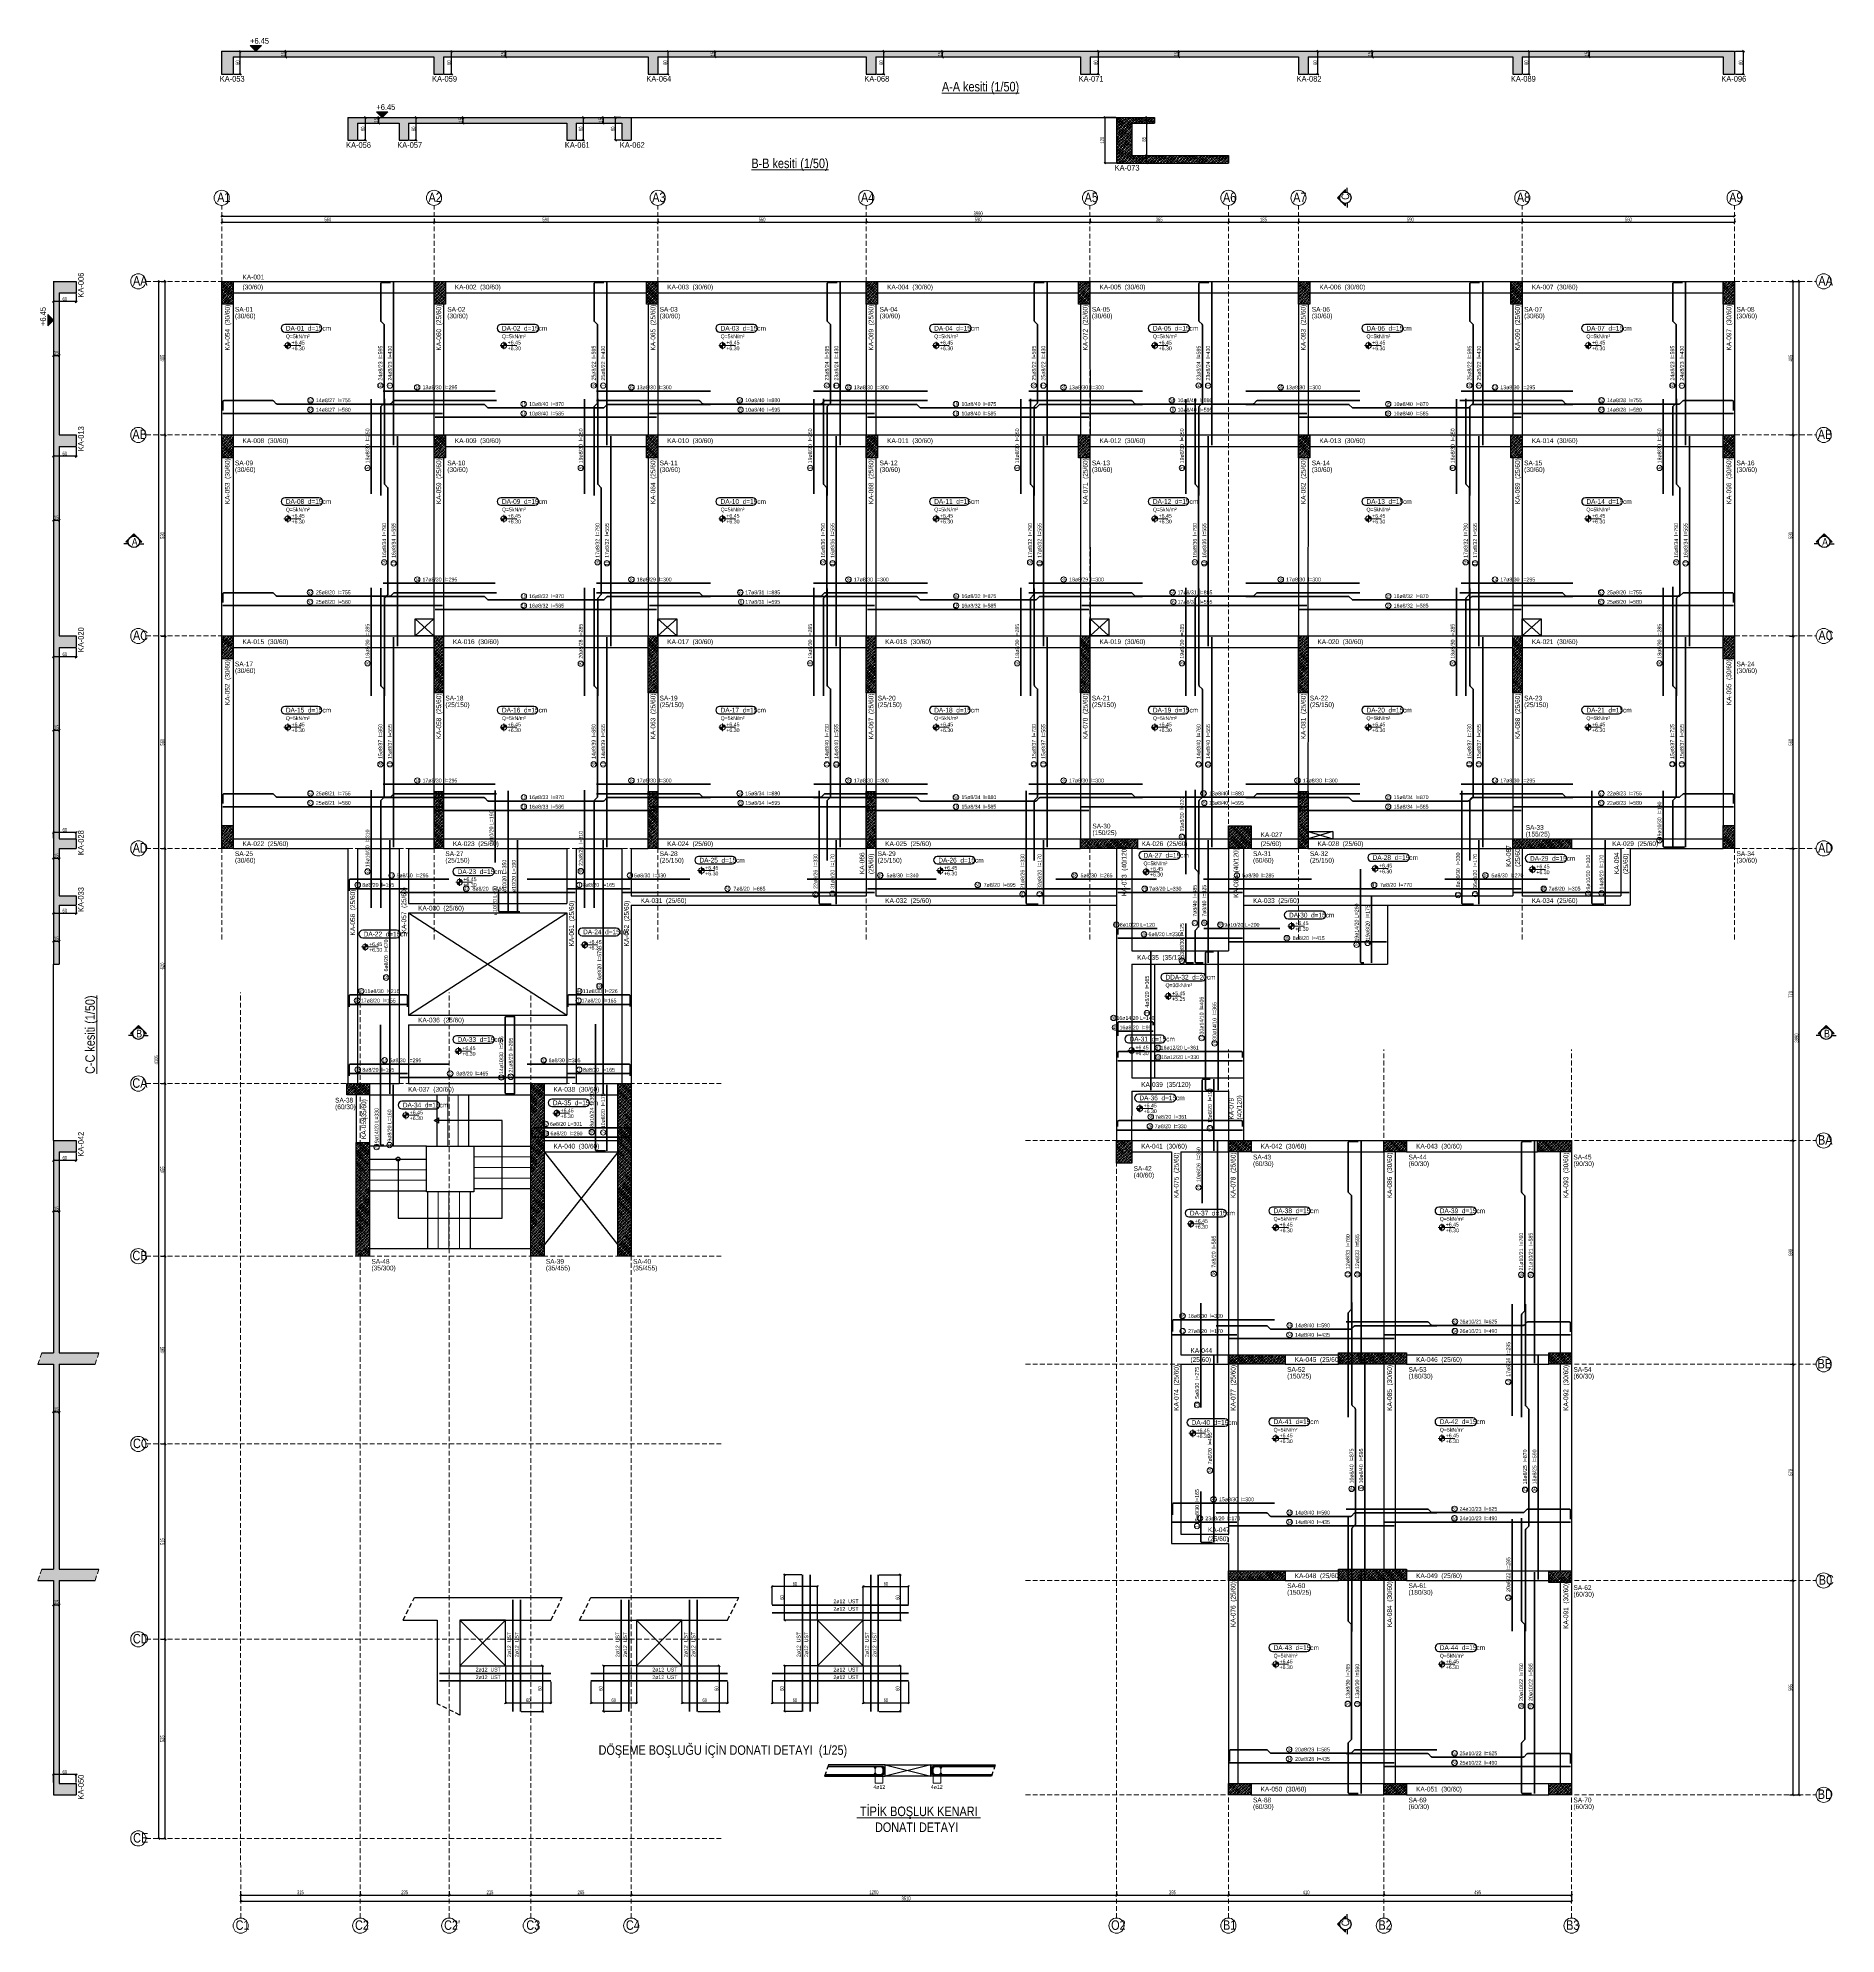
# Model space of a CAD drawing. Header units: millimetres. Extents: x 2223 to 6966, y 588 to 5587.
import ezdxf
from ezdxf.enums import TextEntityAlignment as Align

# ---------------------------------------------------------------- set-up
doc = ezdxf.new("R2010")
doc.units = ezdxf.units.MM
doc.linetypes.add('DASHED', pattern=[19.05, 12.7, -6.35])
for name, color, linetype, lineweight in [('AKS BALONU (BEYKENT)', 7, 'Continuous', 20), ('AKS CIZGISI (BEYKENT)', 252, 'DASHED', 20), ('AKS NO (BEYKENT)', 3, 'Continuous', 20), ('AKS OLCU (BEYKENT)', 200, 'Continuous', 20), ('BOSLUK (BEYKENT)', 30, 'Continuous', 30), ('CIZGI (BEYKENT)', 1, 'Continuous', 20), ('DONATI (BEYKENT)', 4, 'Continuous', 40), ('DONATI KESIT (BEYKENT)', 7, 'Continuous', 20), ('DONATI YAZISI (BEYKENT)', 3, 'Continuous', 20), ('DOSEME ISMI (BEYKENT)', 9, 'Continuous', 20), ('DOSEME PAFTA (BEYKENT)', 3, 'Continuous', 20), ('DOSEME SINIRI (BEYKENT)', 71, 'Continuous', 30), ('I.DONATI OKU (BEYKENT)', 160, 'Continuous', 20), ('KESIT (BEYKENT)', 151, 'Continuous', 25), ('KESIT ISMI (BEYKENT)', 6, 'Continuous', 20), ('KESIT SINIRI (BEYKENT)', 241, 'DASHED', 20), ('KIRIS (BEYKENT)', 2, 'Continuous', 30), ('KIRIS ISMI (BEYKENT)', 40, 'Continuous', 20), ('KOLON (BEYKENT)', 3, 'Continuous', 30), ('KOLON ISMI (BEYKENT)', 91, 'Continuous', 20), ('KOT CIZGI (BEYKENT)', 120, 'Continuous', 20), ('KOT YAZI (BEYKENT)', 7, 'Continuous', 20), ('MERDIVEN (BEYKENT)', 5, 'Continuous', 20), ('MERDIVEN YAZI (BEYKENT)', 51, 'Continuous', 20), ('OLCU (BEYKENT)', 14, 'Continuous', 20), ('POZ BALON (BEYKENT)', 14, 'Continuous', 20), ('POZ NO (BEYKENT)', 2, 'Continuous', 20), ('TARAMA (BEYKENT)', 252, 'Continuous', 20), ('YAZI (BEYKENT)', 140, 'Continuous', 20)]:
    doc.layers.add(name, color=color, linetype=linetype, lineweight=lineweight)
doc.styles.add('DSMOLC-50', font='Bahnschrift Light Condensed', dxfattribs={"width": 0.75, "height": 10})
doc.styles.add('KOT (BEYKENT)', font='')
doc.styles.add('MRDVNOLC-25', font='Bahnschrift Light Condensed', dxfattribs={"width": 0.75, "height": 10})
doc.styles.add('OLC-50', font='Bahnschrift Light Condensed', dxfattribs={"width": 0.75, "height": 10})
doc.styles.add('YAZI (BEYKENT)', font='')
doc.styles.get('KOT (BEYKENT)').set_extended_font_data('Bahnschrift Light Condensed')
doc.styles.get('YAZI (BEYKENT)').set_extended_font_data('Bahnschrift Light Condensed')
doc.dimstyles.new('DSMOLC-50', dxfattribs={"dimtxt": 10, "dimasz": 5, "dimexe": 2, "dimexo": 2, "dimgap": 2, "dimtad": 1, "dimdec": 1, "dimrnd": 0.5, "dimzin": 12, "dimdsep": 46, "dimtxsty": 'DSMOLC-50', "dimblk": 'OBLIQUE', "dimblk1": 'OBLIQUE', "dimblk2": 'OBLIQUE', "dimcen": 0, "dimclrt": 7, "dimadec": 0, "dimazin": 0, "dimtfac": 1, "dimtdec": 4, "dimtix": 1, "dimtmove": 2, "dimatfit": 3, "dimfxl": 1, "dimtzin": 0, "dimarcsym": 0})
doc.dimstyles.new('MRDVNOLC-25', dxfattribs={"dimtxt": 10, "dimasz": 5, "dimexe": 2, "dimexo": 2, "dimgap": 2, "dimtad": 1, "dimdec": 1, "dimlfac": 0.5, "dimrnd": 0.5, "dimzin": 12, "dimdsep": 46, "dimtxsty": 'MRDVNOLC-25', "dimblk": 'OBLIQUE', "dimblk1": 'OBLIQUE', "dimblk2": 'OBLIQUE', "dimcen": 0, "dimclrt": 7, "dimadec": 0, "dimazin": 0, "dimtfac": 1, "dimtdec": 4, "dimtix": 1, "dimtmove": 2, "dimatfit": 3, "dimfxl": 1, "dimtzin": 0, "dimarcsym": 0})
pattern_1 = [(45, (1444.828, 729.613), (-4.490128, 4.490128), []), (45, (1449.318, 729.613), (-4.490128, 4.490128), [3.175, -1.5875])]
pattern_2 = [(45, (1712.521, 798.8927), (-4.490128, 4.490128), []), (45, (1717.0113, 798.8927), (-4.490128, 4.490128), [3.175, -1.5875])]
pattern_3 = [(45, (1444.828, 798.8927), (-4.4194174, 4.4194174), []), (45, (1449.247, 798.8927), (-4.4194174, 4.4194174), [3.125, -1.5625])]

# ---------------------------------------------------------------- blocks, each defined once
blk = doc.blocks.new('_Oblique')
at = {"color": 0, "linetype": 'ByBlock', "lineweight": -2}
blk.add_line((-0.5, -0.5), (0.5, 0.5), dxfattribs=at)
blk = doc.blocks.new('*D94')
at = {"layer": 'AKS OLCU (BEYKENT)', "color": 0, "lineweight": -2, "transparency": 16777216}
for p, q in [((2707.9, 5110.8), (2707.9, 5098.8)), ((2707.9, 5100.8), (3267.9, 5100.8)), ((3267.9, 5110.8), (3267.9, 5098.8))]:
    blk.add_line(p, q, dxfattribs=at)
at = {"layer": 'DEFPOINTS', "color": 0, "transparency": 16777216}
for p in [(2707.9, 5112.8), (3267.9, 5112.8), (3267.9, 5100.8)]:
    blk.add_point(p, dxfattribs=at)
at = {"layer": 'AKS OLCU (BEYKENT)', "color": 0, "lineweight": -2, "transparency": 16777216, "xscale": 5, "yscale": 5, "zscale": 5, "rotation": 180}
blk.add_blockref('_Oblique', (2707.9, 5100.8), dxfattribs=at)
at = {"layer": 'AKS OLCU (BEYKENT)', "color": 0, "lineweight": -2, "transparency": 16777216, "xscale": 5, "yscale": 5, "zscale": 5}
blk.add_blockref('_Oblique', (3267.9, 5100.8), dxfattribs=at)
at = {"layer": 'AKS OLCU (BEYKENT)', "color": 7, "transparency": 16777216, "insert": (2987.9, 5107.9), "char_height": 10, "attachment_point": 5, "style": 'DSMOLC-50'}
blk.add_mtext('560', dxfattribs=at)
blk = doc.blocks.new('*D95')
at = {"layer": 'AKS OLCU (BEYKENT)', "color": 0, "lineweight": -2, "transparency": 16777216}
for p, q in [((3267.9, 5110.8), (3267.9, 5098.8)), ((3267.9, 5100.8), (3857.9, 5100.8)), ((3857.9, 5110.8), (3857.9, 5098.8))]:
    blk.add_line(p, q, dxfattribs=at)
at = {"layer": 'DEFPOINTS', "color": 0, "transparency": 16777216}
for p in [(3267.9, 5112.8), (3857.9, 5112.8), (3857.9, 5100.8)]:
    blk.add_point(p, dxfattribs=at)
at = {"layer": 'AKS OLCU (BEYKENT)', "color": 0, "lineweight": -2, "transparency": 16777216, "xscale": 5, "yscale": 5, "zscale": 5, "rotation": 180}
blk.add_blockref('_Oblique', (3267.9, 5100.8), dxfattribs=at)
at = {"layer": 'AKS OLCU (BEYKENT)', "color": 0, "lineweight": -2, "transparency": 16777216, "xscale": 5, "yscale": 5, "zscale": 5}
blk.add_blockref('_Oblique', (3857.9, 5100.8), dxfattribs=at)
at = {"layer": 'AKS OLCU (BEYKENT)', "color": 7, "transparency": 16777216, "insert": (3562.9, 5107.9), "char_height": 10, "attachment_point": 5, "style": 'DSMOLC-50'}
blk.add_mtext('590', dxfattribs=at)
blk = doc.blocks.new('*D96')
at = {"layer": 'AKS OLCU (BEYKENT)', "color": 0, "lineweight": -2, "transparency": 16777216}
for p, q in [((3857.9, 5110.8), (3857.9, 5098.8)), ((3857.9, 5100.8), (4407.9, 5100.8)), ((4407.9, 5110.8), (4407.9, 5098.8))]:
    blk.add_line(p, q, dxfattribs=at)
at = {"layer": 'DEFPOINTS', "color": 0, "transparency": 16777216}
for p in [(3857.9, 5112.8), (4407.9, 5112.8), (4407.9, 5100.8)]:
    blk.add_point(p, dxfattribs=at)
at = {"layer": 'AKS OLCU (BEYKENT)', "color": 0, "lineweight": -2, "transparency": 16777216, "xscale": 5, "yscale": 5, "zscale": 5, "rotation": 180}
blk.add_blockref('_Oblique', (3857.9, 5100.8), dxfattribs=at)
at = {"layer": 'AKS OLCU (BEYKENT)', "color": 0, "lineweight": -2, "transparency": 16777216, "xscale": 5, "yscale": 5, "zscale": 5}
blk.add_blockref('_Oblique', (4407.9, 5100.8), dxfattribs=at)
at = {"layer": 'AKS OLCU (BEYKENT)', "color": 7, "transparency": 16777216, "insert": (4132.9, 5107.9), "char_height": 10, "attachment_point": 5, "style": 'DSMOLC-50'}
blk.add_mtext('550', dxfattribs=at)
blk = doc.blocks.new('*D97')
at = {"layer": 'AKS OLCU (BEYKENT)', "color": 0, "lineweight": -2, "transparency": 16777216}
for p, q in [((4407.9, 5110.8), (4407.9, 5098.8)), ((4407.9, 5100.8), (4997.9, 5100.8)), ((4997.9, 5110.8), (4997.9, 5098.8))]:
    blk.add_line(p, q, dxfattribs=at)
at = {"layer": 'DEFPOINTS', "color": 0, "transparency": 16777216}
for p in [(4407.9, 5112.8), (4997.9, 5112.8), (4997.9, 5100.8)]:
    blk.add_point(p, dxfattribs=at)
at = {"layer": 'AKS OLCU (BEYKENT)', "color": 0, "lineweight": -2, "transparency": 16777216, "xscale": 5, "yscale": 5, "zscale": 5, "rotation": 180}
blk.add_blockref('_Oblique', (4407.9, 5100.8), dxfattribs=at)
at = {"layer": 'AKS OLCU (BEYKENT)', "color": 0, "lineweight": -2, "transparency": 16777216, "xscale": 5, "yscale": 5, "zscale": 5}
blk.add_blockref('_Oblique', (4997.9, 5100.8), dxfattribs=at)
at = {"layer": 'AKS OLCU (BEYKENT)', "color": 7, "transparency": 16777216, "insert": (4702.9, 5107.9), "char_height": 10, "attachment_point": 5, "style": 'DSMOLC-50'}
blk.add_mtext('590', dxfattribs=at)
blk = doc.blocks.new('*D98')
at = {"layer": 'AKS OLCU (BEYKENT)', "color": 0, "lineweight": -2, "transparency": 16777216}
for p, q in [((4997.9, 5110.8), (4997.9, 5098.8)), ((4997.9, 5100.8), (5362.9, 5100.8)), ((5362.9, 5110.8), (5362.9, 5098.8))]:
    blk.add_line(p, q, dxfattribs=at)
at = {"layer": 'DEFPOINTS', "color": 0, "transparency": 16777216}
for p in [(4997.9, 5112.8), (5362.9, 5112.8), (5362.9, 5100.8)]:
    blk.add_point(p, dxfattribs=at)
at = {"layer": 'AKS OLCU (BEYKENT)', "color": 0, "lineweight": -2, "transparency": 16777216, "xscale": 5, "yscale": 5, "zscale": 5, "rotation": 180}
blk.add_blockref('_Oblique', (4997.9, 5100.8), dxfattribs=at)
at = {"layer": 'AKS OLCU (BEYKENT)', "color": 0, "lineweight": -2, "transparency": 16777216, "xscale": 5, "yscale": 5, "zscale": 5}
blk.add_blockref('_Oblique', (5362.9, 5100.8), dxfattribs=at)
at = {"layer": 'AKS OLCU (BEYKENT)', "color": 7, "transparency": 16777216, "insert": (5180.4, 5107.9), "char_height": 10, "attachment_point": 5, "style": 'DSMOLC-50'}
blk.add_mtext('365', dxfattribs=at)
blk = doc.blocks.new('*D99')
at = {"layer": 'AKS OLCU (BEYKENT)', "color": 0, "lineweight": -2, "transparency": 16777216}
for p, q in [((5362.9, 5110.8), (5362.9, 5098.8)), ((5362.9, 5100.8), (5547.9, 5100.8)), ((5547.9, 5110.8), (5547.9, 5098.8))]:
    blk.add_line(p, q, dxfattribs=at)
at = {"layer": 'DEFPOINTS', "color": 0, "transparency": 16777216}
for p in [(5362.9, 5112.8), (5547.9, 5112.8), (5547.9, 5100.8)]:
    blk.add_point(p, dxfattribs=at)
at = {"layer": 'AKS OLCU (BEYKENT)', "color": 0, "lineweight": -2, "transparency": 16777216, "xscale": 5, "yscale": 5, "zscale": 5, "rotation": 180}
blk.add_blockref('_Oblique', (5362.9, 5100.8), dxfattribs=at)
at = {"layer": 'AKS OLCU (BEYKENT)', "color": 0, "lineweight": -2, "transparency": 16777216, "xscale": 5, "yscale": 5, "zscale": 5}
blk.add_blockref('_Oblique', (5547.9, 5100.8), dxfattribs=at)
at = {"layer": 'AKS OLCU (BEYKENT)', "color": 7, "transparency": 16777216, "insert": (5455.4, 5107.9), "char_height": 10, "attachment_point": 5, "style": 'DSMOLC-50'}
blk.add_mtext('185', dxfattribs=at)
blk = doc.blocks.new('*D100')
at = {"layer": 'AKS OLCU (BEYKENT)', "color": 0, "lineweight": -2, "transparency": 16777216}
for p, q in [((5547.9, 5110.8), (5547.9, 5098.8)), ((5547.9, 5100.8), (6137.9, 5100.8)), ((6137.9, 5110.8), (6137.9, 5098.8))]:
    blk.add_line(p, q, dxfattribs=at)
at = {"layer": 'DEFPOINTS', "color": 0, "transparency": 16777216}
for p in [(5547.9, 5112.8), (6137.9, 5112.8), (6137.9, 5100.8)]:
    blk.add_point(p, dxfattribs=at)
at = {"layer": 'AKS OLCU (BEYKENT)', "color": 0, "lineweight": -2, "transparency": 16777216, "xscale": 5, "yscale": 5, "zscale": 5, "rotation": 180}
blk.add_blockref('_Oblique', (5547.9, 5100.8), dxfattribs=at)
at = {"layer": 'AKS OLCU (BEYKENT)', "color": 0, "lineweight": -2, "transparency": 16777216, "xscale": 5, "yscale": 5, "zscale": 5}
blk.add_blockref('_Oblique', (6137.9, 5100.8), dxfattribs=at)
at = {"layer": 'AKS OLCU (BEYKENT)', "color": 7, "transparency": 16777216, "insert": (5842.9, 5107.9), "char_height": 10, "attachment_point": 5, "style": 'DSMOLC-50'}
blk.add_mtext('590', dxfattribs=at)
blk = doc.blocks.new('*D101')
at = {"layer": 'AKS OLCU (BEYKENT)', "color": 0, "lineweight": -2, "transparency": 16777216}
for p, q in [((6137.9, 5110.8), (6137.9, 5098.8)), ((6137.9, 5100.8), (6697.9, 5100.8)), ((6697.9, 5110.8), (6697.9, 5098.8))]:
    blk.add_line(p, q, dxfattribs=at)
at = {"layer": 'DEFPOINTS', "color": 0, "transparency": 16777216}
for p in [(6137.9, 5112.8), (6697.9, 5112.8), (6697.9, 5100.8)]:
    blk.add_point(p, dxfattribs=at)
at = {"layer": 'AKS OLCU (BEYKENT)', "color": 0, "lineweight": -2, "transparency": 16777216, "xscale": 5, "yscale": 5, "zscale": 5, "rotation": 180}
blk.add_blockref('_Oblique', (6137.9, 5100.8), dxfattribs=at)
at = {"layer": 'AKS OLCU (BEYKENT)', "color": 0, "lineweight": -2, "transparency": 16777216, "xscale": 5, "yscale": 5, "zscale": 5}
blk.add_blockref('_Oblique', (6697.9, 5100.8), dxfattribs=at)
at = {"layer": 'AKS OLCU (BEYKENT)', "color": 7, "transparency": 16777216, "insert": (6417.9, 5107.9), "char_height": 10, "attachment_point": 5, "style": 'DSMOLC-50'}
blk.add_mtext('560', dxfattribs=at)
blk = doc.blocks.new('*D102')
at = {"layer": 'AKS OLCU (BEYKENT)', "color": 0, "lineweight": -2, "transparency": 16777216}
for p, q in [((2707.9, 5114.8), (2707.9, 5118.8)), ((2707.9, 5116.8), (6697.9, 5116.8)), ((6697.9, 5114.8), (6697.9, 5118.8))]:
    blk.add_line(p, q, dxfattribs=at)
at = {"layer": 'DEFPOINTS', "color": 0, "transparency": 16777216}
for p in [(2707.9, 5112.8), (6697.9, 5116.8), (6697.9, 5112.8)]:
    blk.add_point(p, dxfattribs=at)
at = {"layer": 'AKS OLCU (BEYKENT)', "color": 0, "lineweight": -2, "transparency": 16777216, "xscale": 5, "yscale": 5, "zscale": 5, "rotation": 180}
blk.add_blockref('_Oblique', (2707.9, 5116.8), dxfattribs=at)
at = {"layer": 'AKS OLCU (BEYKENT)', "color": 0, "lineweight": -2, "transparency": 16777216, "xscale": 5, "yscale": 5, "zscale": 5}
blk.add_blockref('_Oblique', (6697.9, 5116.8), dxfattribs=at)
at = {"layer": 'AKS OLCU (BEYKENT)', "color": 7, "transparency": 16777216, "insert": (4702.9, 5123.9), "char_height": 10, "attachment_point": 5, "style": 'DSMOLC-50'}
blk.add_mtext('3990', dxfattribs=at)
blk = doc.blocks.new('*D103')
at = {"layer": 'AKS OLCU (BEYKENT)', "color": 0, "lineweight": -2, "transparency": 16777216}
for p, q in [((6842.4, 1519.8), (6854.4, 1519.8)), ((6852.4, 954.8), (6852.4, 1519.8)), ((6842.4, 954.8), (6854.4, 954.8))]:
    blk.add_line(p, q, dxfattribs=at)
at = {"layer": 'DEFPOINTS', "color": 0, "transparency": 16777216}
for p in [(6840.4, 1519.8), (6852.4, 1519.8), (6840.4, 954.8)]:
    blk.add_point(p, dxfattribs=at)
at = {"layer": 'AKS OLCU (BEYKENT)', "color": 0, "lineweight": -2, "transparency": 16777216, "xscale": 5, "yscale": 5, "zscale": 5}
for p, rotation in [((6852.4, 1519.8), 90), ((6852.4, 954.8), 270)]:
    blk.add_blockref('_Oblique', p, dxfattribs=dict(at, rotation=rotation))
at = {"layer": 'AKS OLCU (BEYKENT)', "color": 7, "transparency": 16777216, "insert": (6845.3, 1237.3), "char_height": 10, "attachment_point": 5, "rotation": 90, "style": 'DSMOLC-50'}
blk.add_mtext('565', dxfattribs=at)
blk = doc.blocks.new('*D104')
at = {"layer": 'AKS OLCU (BEYKENT)', "color": 0, "lineweight": -2, "transparency": 16777216}
for p, q in [((6842.4, 2089.8), (6854.4, 2089.8)), ((6852.4, 1519.8), (6852.4, 2089.8)), ((6842.4, 1519.8), (6854.4, 1519.8))]:
    blk.add_line(p, q, dxfattribs=at)
at = {"layer": 'DEFPOINTS', "color": 0, "transparency": 16777216}
for p in [(6840.4, 2089.8), (6852.4, 2089.8), (6840.4, 1519.8)]:
    blk.add_point(p, dxfattribs=at)
at = {"layer": 'AKS OLCU (BEYKENT)', "color": 0, "lineweight": -2, "transparency": 16777216, "xscale": 5, "yscale": 5, "zscale": 5}
for p, rotation in [((6852.4, 2089.8), 90), ((6852.4, 1519.8), 270)]:
    blk.add_blockref('_Oblique', p, dxfattribs=dict(at, rotation=rotation))
at = {"layer": 'AKS OLCU (BEYKENT)', "color": 7, "transparency": 16777216, "insert": (6845.3, 1804.8), "char_height": 10, "attachment_point": 5, "rotation": 90, "style": 'DSMOLC-50'}
blk.add_mtext('570', dxfattribs=at)
blk = doc.blocks.new('*D105')
at = {"layer": 'AKS OLCU (BEYKENT)', "color": 0, "lineweight": -2, "transparency": 16777216}
for p, q in [((6842.4, 2679.8), (6854.4, 2679.8)), ((6852.4, 2089.8), (6852.4, 2679.8)), ((6842.4, 2089.8), (6854.4, 2089.8))]:
    blk.add_line(p, q, dxfattribs=at)
at = {"layer": 'DEFPOINTS', "color": 0, "transparency": 16777216}
for p in [(6840.4, 2679.8), (6852.4, 2679.8), (6840.4, 2089.8)]:
    blk.add_point(p, dxfattribs=at)
at = {"layer": 'AKS OLCU (BEYKENT)', "color": 0, "lineweight": -2, "transparency": 16777216, "xscale": 5, "yscale": 5, "zscale": 5}
for p, rotation in [((6852.4, 2679.8), 90), ((6852.4, 2089.8), 270)]:
    blk.add_blockref('_Oblique', p, dxfattribs=dict(at, rotation=rotation))
at = {"layer": 'AKS OLCU (BEYKENT)', "color": 7, "transparency": 16777216, "insert": (6845.3, 2384.8), "char_height": 10, "attachment_point": 5, "rotation": 90, "style": 'DSMOLC-50'}
blk.add_mtext('590', dxfattribs=at)
blk = doc.blocks.new('*D106')
at = {"layer": 'AKS OLCU (BEYKENT)', "color": 0, "lineweight": -2, "transparency": 16777216}
for p, q in [((6842.4, 3449.8), (6854.4, 3449.8)), ((6852.4, 2679.8), (6852.4, 3449.8)), ((6842.4, 2679.8), (6854.4, 2679.8))]:
    blk.add_line(p, q, dxfattribs=at)
at = {"layer": 'DEFPOINTS', "color": 0, "transparency": 16777216}
for p in [(6840.4, 3449.8), (6852.4, 3449.8), (6840.4, 2679.8)]:
    blk.add_point(p, dxfattribs=at)
at = {"layer": 'AKS OLCU (BEYKENT)', "color": 0, "lineweight": -2, "transparency": 16777216, "xscale": 5, "yscale": 5, "zscale": 5}
for p, rotation in [((6852.4, 3449.8), 90), ((6852.4, 2679.8), 270)]:
    blk.add_blockref('_Oblique', p, dxfattribs=dict(at, rotation=rotation))
at = {"layer": 'AKS OLCU (BEYKENT)', "color": 7, "transparency": 16777216, "insert": (6845.3, 3064.8), "char_height": 10, "attachment_point": 5, "rotation": 90, "style": 'DSMOLC-50'}
blk.add_mtext('770', dxfattribs=at)
blk = doc.blocks.new('*D107')
at = {"layer": 'AKS OLCU (BEYKENT)', "color": 0, "lineweight": -2, "transparency": 16777216}
for p, q in [((6842.4, 4009.8), (6854.4, 4009.8)), ((6852.4, 3449.8), (6852.4, 4009.8)), ((6842.4, 3449.8), (6854.4, 3449.8))]:
    blk.add_line(p, q, dxfattribs=at)
at = {"layer": 'DEFPOINTS', "color": 0, "transparency": 16777216}
for p in [(6840.4, 4009.8), (6852.4, 4009.8), (6840.4, 3449.8)]:
    blk.add_point(p, dxfattribs=at)
at = {"layer": 'AKS OLCU (BEYKENT)', "color": 0, "lineweight": -2, "transparency": 16777216, "xscale": 5, "yscale": 5, "zscale": 5}
for p, rotation in [((6852.4, 4009.8), 90), ((6852.4, 3449.8), 270)]:
    blk.add_blockref('_Oblique', p, dxfattribs=dict(at, rotation=rotation))
at = {"layer": 'AKS OLCU (BEYKENT)', "color": 7, "transparency": 16777216, "insert": (6845.3, 3729.8), "char_height": 10, "attachment_point": 5, "rotation": 90, "style": 'DSMOLC-50'}
blk.add_mtext('560', dxfattribs=at)
blk = doc.blocks.new('*D108')
at = {"layer": 'AKS OLCU (BEYKENT)', "color": 0, "lineweight": -2, "transparency": 16777216}
for p, q in [((6842.4, 4539.8), (6854.4, 4539.8)), ((6852.4, 4009.8), (6852.4, 4539.8)), ((6842.4, 4009.8), (6854.4, 4009.8))]:
    blk.add_line(p, q, dxfattribs=at)
at = {"layer": 'DEFPOINTS', "color": 0, "transparency": 16777216}
for p in [(6840.4, 4539.8), (6852.4, 4539.8), (6840.4, 4009.8)]:
    blk.add_point(p, dxfattribs=at)
at = {"layer": 'AKS OLCU (BEYKENT)', "color": 0, "lineweight": -2, "transparency": 16777216, "xscale": 5, "yscale": 5, "zscale": 5}
for p, rotation in [((6852.4, 4539.8), 90), ((6852.4, 4009.8), 270)]:
    blk.add_blockref('_Oblique', p, dxfattribs=dict(at, rotation=rotation))
at = {"layer": 'AKS OLCU (BEYKENT)', "color": 7, "transparency": 16777216, "insert": (6845.3, 4274.8), "char_height": 10, "attachment_point": 5, "rotation": 90, "style": 'DSMOLC-50'}
blk.add_mtext('530', dxfattribs=at)
blk = doc.blocks.new('*D109')
at = {"layer": 'AKS OLCU (BEYKENT)', "color": 0, "lineweight": -2, "transparency": 16777216}
for p, q in [((6842.4, 4944.8), (6854.4, 4944.8)), ((6852.4, 4539.8), (6852.4, 4944.8)), ((6842.4, 4539.8), (6854.4, 4539.8))]:
    blk.add_line(p, q, dxfattribs=at)
at = {"layer": 'DEFPOINTS', "color": 0, "transparency": 16777216}
for p in [(6840.4, 4944.8), (6852.4, 4944.8), (6840.4, 4539.8)]:
    blk.add_point(p, dxfattribs=at)
at = {"layer": 'AKS OLCU (BEYKENT)', "color": 0, "lineweight": -2, "transparency": 16777216, "xscale": 5, "yscale": 5, "zscale": 5}
for p, rotation in [((6852.4, 4944.8), 90), ((6852.4, 4539.8), 270)]:
    blk.add_blockref('_Oblique', p, dxfattribs=dict(at, rotation=rotation))
at = {"layer": 'AKS OLCU (BEYKENT)', "color": 7, "transparency": 16777216, "insert": (6845.3, 4742.3), "char_height": 10, "attachment_point": 5, "rotation": 90, "style": 'DSMOLC-50'}
blk.add_mtext('405', dxfattribs=at)
blk = doc.blocks.new('*D110')
at = {"layer": 'AKS OLCU (BEYKENT)', "color": 0, "lineweight": -2, "transparency": 16777216}
for p, q in [((6842.4, 4944.8), (6870.4, 4944.8)), ((6868.4, 954.8), (6868.4, 4944.8)), ((6842.4, 954.8), (6870.4, 954.8))]:
    blk.add_line(p, q, dxfattribs=at)
at = {"layer": 'DEFPOINTS', "color": 0, "transparency": 16777216}
for p in [(6840.4, 4944.8), (6868.4, 4944.8), (6840.4, 954.8)]:
    blk.add_point(p, dxfattribs=at)
at = {"layer": 'AKS OLCU (BEYKENT)', "color": 0, "lineweight": -2, "transparency": 16777216, "xscale": 5, "yscale": 5, "zscale": 5}
for p, rotation in [((6868.4, 4944.8), 90), ((6868.4, 954.8), 270)]:
    blk.add_blockref('_Oblique', p, dxfattribs=dict(at, rotation=rotation))
at = {"layer": 'AKS OLCU (BEYKENT)', "color": 7, "transparency": 16777216, "insert": (6861.3, 2949.8), "char_height": 10, "attachment_point": 5, "rotation": 90, "style": 'DSMOLC-50'}
blk.add_mtext('3990', dxfattribs=at)
blk = doc.blocks.new('*D111')
at = {"layer": 'AKS OLCU (BEYKENT)', "color": 0, "lineweight": -2, "transparency": 16777216}
for p, q in [((2757.9, 700.6), (2757.9, 688.6)), ((3072.9, 700.6), (3072.9, 688.6)), ((2757.9, 690.6), (3072.9, 690.6))]:
    blk.add_line(p, q, dxfattribs=at)
at = {"layer": 'DEFPOINTS', "color": 0, "transparency": 16777216}
for p in [(2757.9, 702.6), (3072.9, 702.6), (3072.9, 690.6)]:
    blk.add_point(p, dxfattribs=at)
at = {"layer": 'AKS OLCU (BEYKENT)', "color": 0, "lineweight": -2, "transparency": 16777216, "xscale": 5, "yscale": 5, "zscale": 5, "rotation": 180}
blk.add_blockref('_Oblique', (2757.9, 690.6), dxfattribs=at)
at = {"layer": 'AKS OLCU (BEYKENT)', "color": 0, "lineweight": -2, "transparency": 16777216, "xscale": 5, "yscale": 5, "zscale": 5}
blk.add_blockref('_Oblique', (3072.9, 690.6), dxfattribs=at)
at = {"layer": 'AKS OLCU (BEYKENT)', "color": 7, "transparency": 16777216, "insert": (2915.4, 697.7), "char_height": 10, "attachment_point": 5, "style": 'DSMOLC-50'}
blk.add_mtext('315', dxfattribs=at)
blk = doc.blocks.new('*D112')
at = {"layer": 'AKS OLCU (BEYKENT)', "color": 0, "lineweight": -2, "transparency": 16777216}
for p, q in [((3072.9, 700.6), (3072.9, 688.6)), ((3307.9, 700.6), (3307.9, 688.6)), ((3072.9, 690.6), (3307.9, 690.6))]:
    blk.add_line(p, q, dxfattribs=at)
at = {"layer": 'DEFPOINTS', "color": 0, "transparency": 16777216}
for p in [(3072.9, 702.6), (3307.9, 702.6), (3307.9, 690.6)]:
    blk.add_point(p, dxfattribs=at)
at = {"layer": 'AKS OLCU (BEYKENT)', "color": 0, "lineweight": -2, "transparency": 16777216, "xscale": 5, "yscale": 5, "zscale": 5, "rotation": 180}
blk.add_blockref('_Oblique', (3072.9, 690.6), dxfattribs=at)
at = {"layer": 'AKS OLCU (BEYKENT)', "color": 0, "lineweight": -2, "transparency": 16777216, "xscale": 5, "yscale": 5, "zscale": 5}
blk.add_blockref('_Oblique', (3307.9, 690.6), dxfattribs=at)
at = {"layer": 'AKS OLCU (BEYKENT)', "color": 7, "transparency": 16777216, "insert": (3190.4, 697.7), "char_height": 10, "attachment_point": 5, "style": 'DSMOLC-50'}
blk.add_mtext('235', dxfattribs=at)
blk = doc.blocks.new('*D113')
at = {"layer": 'AKS OLCU (BEYKENT)', "color": 0, "lineweight": -2, "transparency": 16777216}
for p, q in [((3307.9, 700.6), (3307.9, 688.6)), ((3522.9, 700.6), (3522.9, 688.6)), ((3307.9, 690.6), (3522.9, 690.6))]:
    blk.add_line(p, q, dxfattribs=at)
at = {"layer": 'DEFPOINTS', "color": 0, "transparency": 16777216}
for p in [(3307.9, 702.6), (3522.9, 702.6), (3522.9, 690.6)]:
    blk.add_point(p, dxfattribs=at)
at = {"layer": 'AKS OLCU (BEYKENT)', "color": 0, "lineweight": -2, "transparency": 16777216, "xscale": 5, "yscale": 5, "zscale": 5, "rotation": 180}
blk.add_blockref('_Oblique', (3307.9, 690.6), dxfattribs=at)
at = {"layer": 'AKS OLCU (BEYKENT)', "color": 0, "lineweight": -2, "transparency": 16777216, "xscale": 5, "yscale": 5, "zscale": 5}
blk.add_blockref('_Oblique', (3522.9, 690.6), dxfattribs=at)
at = {"layer": 'AKS OLCU (BEYKENT)', "color": 7, "transparency": 16777216, "insert": (3415.4, 697.7), "char_height": 10, "attachment_point": 5, "style": 'DSMOLC-50'}
blk.add_mtext('215', dxfattribs=at)
blk = doc.blocks.new('*D114')
at = {"layer": 'AKS OLCU (BEYKENT)', "color": 0, "lineweight": -2, "transparency": 16777216}
for p, q in [((3522.9, 700.6), (3522.9, 688.6)), ((3787.9, 700.6), (3787.9, 688.6)), ((3522.9, 690.6), (3787.9, 690.6))]:
    blk.add_line(p, q, dxfattribs=at)
at = {"layer": 'DEFPOINTS', "color": 0, "transparency": 16777216}
for p in [(3522.9, 702.6), (3787.9, 702.6), (3787.9, 690.6)]:
    blk.add_point(p, dxfattribs=at)
at = {"layer": 'AKS OLCU (BEYKENT)', "color": 0, "lineweight": -2, "transparency": 16777216, "xscale": 5, "yscale": 5, "zscale": 5, "rotation": 180}
blk.add_blockref('_Oblique', (3522.9, 690.6), dxfattribs=at)
at = {"layer": 'AKS OLCU (BEYKENT)', "color": 0, "lineweight": -2, "transparency": 16777216, "xscale": 5, "yscale": 5, "zscale": 5}
blk.add_blockref('_Oblique', (3787.9, 690.6), dxfattribs=at)
at = {"layer": 'AKS OLCU (BEYKENT)', "color": 7, "transparency": 16777216, "insert": (3655.4, 697.7), "char_height": 10, "attachment_point": 5, "style": 'DSMOLC-50'}
blk.add_mtext('265', dxfattribs=at)
blk = doc.blocks.new('*D115')
at = {"layer": 'AKS OLCU (BEYKENT)', "color": 0, "lineweight": -2, "transparency": 16777216}
for p, q in [((3787.9, 700.6), (3787.9, 688.6)), ((5067.9, 700.6), (5067.9, 688.6)), ((3787.9, 690.6), (5067.9, 690.6))]:
    blk.add_line(p, q, dxfattribs=at)
at = {"layer": 'DEFPOINTS', "color": 0, "transparency": 16777216}
for p in [(3787.9, 702.6), (5067.9, 702.6), (5067.9, 690.6)]:
    blk.add_point(p, dxfattribs=at)
at = {"layer": 'AKS OLCU (BEYKENT)', "color": 0, "lineweight": -2, "transparency": 16777216, "xscale": 5, "yscale": 5, "zscale": 5, "rotation": 180}
blk.add_blockref('_Oblique', (3787.9, 690.6), dxfattribs=at)
at = {"layer": 'AKS OLCU (BEYKENT)', "color": 0, "lineweight": -2, "transparency": 16777216, "xscale": 5, "yscale": 5, "zscale": 5}
blk.add_blockref('_Oblique', (5067.9, 690.6), dxfattribs=at)
at = {"layer": 'AKS OLCU (BEYKENT)', "color": 7, "transparency": 16777216, "insert": (4427.9, 697.7), "char_height": 10, "attachment_point": 5, "style": 'DSMOLC-50'}
blk.add_mtext('1280', dxfattribs=at)
blk = doc.blocks.new('*D116')
at = {"layer": 'AKS OLCU (BEYKENT)', "color": 0, "lineweight": -2, "transparency": 16777216}
for p, q in [((5067.9, 700.6), (5067.9, 688.6)), ((5362.9, 700.6), (5362.9, 688.6)), ((5067.9, 690.6), (5362.9, 690.6))]:
    blk.add_line(p, q, dxfattribs=at)
at = {"layer": 'DEFPOINTS', "color": 0, "transparency": 16777216}
for p in [(5067.9, 702.6), (5362.9, 702.6), (5362.9, 690.6)]:
    blk.add_point(p, dxfattribs=at)
at = {"layer": 'AKS OLCU (BEYKENT)', "color": 0, "lineweight": -2, "transparency": 16777216, "xscale": 5, "yscale": 5, "zscale": 5, "rotation": 180}
blk.add_blockref('_Oblique', (5067.9, 690.6), dxfattribs=at)
at = {"layer": 'AKS OLCU (BEYKENT)', "color": 0, "lineweight": -2, "transparency": 16777216, "xscale": 5, "yscale": 5, "zscale": 5}
blk.add_blockref('_Oblique', (5362.9, 690.6), dxfattribs=at)
at = {"layer": 'AKS OLCU (BEYKENT)', "color": 7, "transparency": 16777216, "insert": (5215.4, 697.7), "char_height": 10, "attachment_point": 5, "style": 'DSMOLC-50'}
blk.add_mtext('295', dxfattribs=at)
blk = doc.blocks.new('*D117')
at = {"layer": 'AKS OLCU (BEYKENT)', "color": 0, "lineweight": -2, "transparency": 16777216}
for p, q in [((5362.9, 700.6), (5362.9, 688.6)), ((5772.9, 700.6), (5772.9, 688.6)), ((5362.9, 690.6), (5772.9, 690.6))]:
    blk.add_line(p, q, dxfattribs=at)
at = {"layer": 'DEFPOINTS', "color": 0, "transparency": 16777216}
for p in [(5362.9, 702.6), (5772.9, 702.6), (5772.9, 690.6)]:
    blk.add_point(p, dxfattribs=at)
at = {"layer": 'AKS OLCU (BEYKENT)', "color": 0, "lineweight": -2, "transparency": 16777216, "xscale": 5, "yscale": 5, "zscale": 5, "rotation": 180}
blk.add_blockref('_Oblique', (5362.9, 690.6), dxfattribs=at)
at = {"layer": 'AKS OLCU (BEYKENT)', "color": 0, "lineweight": -2, "transparency": 16777216, "xscale": 5, "yscale": 5, "zscale": 5}
blk.add_blockref('_Oblique', (5772.9, 690.6), dxfattribs=at)
at = {"layer": 'AKS OLCU (BEYKENT)', "color": 7, "transparency": 16777216, "insert": (5567.9, 697.7), "char_height": 10, "attachment_point": 5, "style": 'DSMOLC-50'}
blk.add_mtext('410', dxfattribs=at)
blk = doc.blocks.new('*D118')
at = {"layer": 'AKS OLCU (BEYKENT)', "color": 0, "lineweight": -2, "transparency": 16777216}
for p, q in [((5772.9, 700.6), (5772.9, 688.6)), ((6267.9, 700.6), (6267.9, 688.6)), ((5772.9, 690.6), (6267.9, 690.6))]:
    blk.add_line(p, q, dxfattribs=at)
at = {"layer": 'DEFPOINTS', "color": 0, "transparency": 16777216}
for p in [(5772.9, 702.6), (6267.9, 702.6), (6267.9, 690.6)]:
    blk.add_point(p, dxfattribs=at)
at = {"layer": 'AKS OLCU (BEYKENT)', "color": 0, "lineweight": -2, "transparency": 16777216, "xscale": 5, "yscale": 5, "zscale": 5, "rotation": 180}
blk.add_blockref('_Oblique', (5772.9, 690.6), dxfattribs=at)
at = {"layer": 'AKS OLCU (BEYKENT)', "color": 0, "lineweight": -2, "transparency": 16777216, "xscale": 5, "yscale": 5, "zscale": 5}
blk.add_blockref('_Oblique', (6267.9, 690.6), dxfattribs=at)
at = {"layer": 'AKS OLCU (BEYKENT)', "color": 7, "transparency": 16777216, "insert": (6020.4, 697.7), "char_height": 10, "attachment_point": 5, "style": 'DSMOLC-50'}
blk.add_mtext('495', dxfattribs=at)
blk = doc.blocks.new('*D119')
at = {"layer": 'AKS OLCU (BEYKENT)', "color": 0, "lineweight": -2, "transparency": 16777216}
for p, q in [((2757.9, 700.6), (2757.9, 672.6)), ((6267.9, 700.6), (6267.9, 672.6)), ((2757.9, 674.6), (6267.9, 674.6))]:
    blk.add_line(p, q, dxfattribs=at)
at = {"layer": 'DEFPOINTS', "color": 0, "transparency": 16777216}
for p in [(2757.9, 702.6), (6267.9, 702.6), (6267.9, 674.6)]:
    blk.add_point(p, dxfattribs=at)
at = {"layer": 'AKS OLCU (BEYKENT)', "color": 0, "lineweight": -2, "transparency": 16777216, "xscale": 5, "yscale": 5, "zscale": 5, "rotation": 180}
blk.add_blockref('_Oblique', (2757.9, 674.6), dxfattribs=at)
at = {"layer": 'AKS OLCU (BEYKENT)', "color": 0, "lineweight": -2, "transparency": 16777216, "xscale": 5, "yscale": 5, "zscale": 5}
blk.add_blockref('_Oblique', (6267.9, 674.6), dxfattribs=at)
at = {"layer": 'AKS OLCU (BEYKENT)', "color": 7, "transparency": 16777216, "insert": (4512.9, 681.7), "char_height": 10, "attachment_point": 5, "style": 'DSMOLC-50'}
blk.add_mtext('3510', dxfattribs=at)
blk = doc.blocks.new('*D120')
at = {"layer": 'AKS OLCU (BEYKENT)', "color": 0, "lineweight": -2, "transparency": 16777216}
for p, q in [((2548.5, 1364.8), (2560.5, 1364.8)), ((2558.5, 839.8), (2558.5, 1364.8)), ((2548.5, 839.8), (2560.5, 839.8))]:
    blk.add_line(p, q, dxfattribs=at)
at = {"layer": 'DEFPOINTS', "color": 0, "transparency": 16777216}
for p in [(2546.5, 1364.8), (2558.5, 1364.8), (2546.5, 839.8)]:
    blk.add_point(p, dxfattribs=at)
at = {"layer": 'AKS OLCU (BEYKENT)', "color": 0, "lineweight": -2, "transparency": 16777216, "xscale": 5, "yscale": 5, "zscale": 5}
for p, rotation in [((2558.5, 1364.8), 90), ((2558.5, 839.8), 270)]:
    blk.add_blockref('_Oblique', p, dxfattribs=dict(at, rotation=rotation))
at = {"layer": 'AKS OLCU (BEYKENT)', "color": 7, "transparency": 16777216, "insert": (2551.4, 1102.3), "char_height": 10, "attachment_point": 5, "rotation": 90, "style": 'DSMOLC-50'}
blk.add_mtext('525', dxfattribs=at)
blk = doc.blocks.new('*D121')
at = {"layer": 'AKS OLCU (BEYKENT)', "color": 0, "lineweight": -2, "transparency": 16777216}
for p, q in [((2548.5, 1879.8), (2560.5, 1879.8)), ((2558.5, 1364.8), (2558.5, 1879.8)), ((2548.5, 1364.8), (2560.5, 1364.8))]:
    blk.add_line(p, q, dxfattribs=at)
at = {"layer": 'DEFPOINTS', "color": 0, "transparency": 16777216}
for p in [(2546.5, 1879.8), (2558.5, 1879.8), (2546.5, 1364.8)]:
    blk.add_point(p, dxfattribs=at)
at = {"layer": 'AKS OLCU (BEYKENT)', "color": 0, "lineweight": -2, "transparency": 16777216, "xscale": 5, "yscale": 5, "zscale": 5}
for p, rotation in [((2558.5, 1879.8), 90), ((2558.5, 1364.8), 270)]:
    blk.add_blockref('_Oblique', p, dxfattribs=dict(at, rotation=rotation))
at = {"layer": 'AKS OLCU (BEYKENT)', "color": 7, "transparency": 16777216, "insert": (2551.5, 1622.3), "char_height": 10, "attachment_point": 5, "rotation": 90, "style": 'DSMOLC-50'}
blk.add_mtext('515', dxfattribs=at)
blk = doc.blocks.new('*D122')
at = {"layer": 'AKS OLCU (BEYKENT)', "color": 0, "lineweight": -2, "transparency": 16777216}
for p, q in [((2548.5, 2374.8), (2560.5, 2374.8)), ((2558.5, 1879.8), (2558.5, 2374.8)), ((2548.5, 1879.8), (2560.5, 1879.8))]:
    blk.add_line(p, q, dxfattribs=at)
at = {"layer": 'DEFPOINTS', "color": 0, "transparency": 16777216}
for p in [(2546.5, 2374.8), (2558.5, 2374.8), (2546.5, 1879.8)]:
    blk.add_point(p, dxfattribs=at)
at = {"layer": 'AKS OLCU (BEYKENT)', "color": 0, "lineweight": -2, "transparency": 16777216, "xscale": 5, "yscale": 5, "zscale": 5}
for p, rotation in [((2558.5, 2374.8), 90), ((2558.5, 1879.8), 270)]:
    blk.add_blockref('_Oblique', p, dxfattribs=dict(at, rotation=rotation))
at = {"layer": 'AKS OLCU (BEYKENT)', "color": 7, "transparency": 16777216, "insert": (2551.4, 2127.3), "char_height": 10, "attachment_point": 5, "rotation": 90, "style": 'DSMOLC-50'}
blk.add_mtext('495', dxfattribs=at)
blk = doc.blocks.new('*D123')
at = {"layer": 'AKS OLCU (BEYKENT)', "color": 0, "lineweight": -2, "transparency": 16777216}
for p, q in [((2548.5, 2829.8), (2560.5, 2829.8)), ((2558.5, 2374.8), (2558.5, 2829.8)), ((2548.5, 2374.8), (2560.5, 2374.8))]:
    blk.add_line(p, q, dxfattribs=at)
at = {"layer": 'DEFPOINTS', "color": 0, "transparency": 16777216}
for p in [(2546.5, 2829.8), (2558.5, 2829.8), (2546.5, 2374.8)]:
    blk.add_point(p, dxfattribs=at)
at = {"layer": 'AKS OLCU (BEYKENT)', "color": 0, "lineweight": -2, "transparency": 16777216, "xscale": 5, "yscale": 5, "zscale": 5}
for p, rotation in [((2558.5, 2829.8), 90), ((2558.5, 2374.8), 270)]:
    blk.add_blockref('_Oblique', p, dxfattribs=dict(at, rotation=rotation))
at = {"layer": 'AKS OLCU (BEYKENT)', "color": 7, "transparency": 16777216, "insert": (2551.5, 2602.3), "char_height": 10, "attachment_point": 5, "rotation": 90, "style": 'DSMOLC-50'}
blk.add_mtext('455', dxfattribs=at)
blk = doc.blocks.new('*D124')
at = {"layer": 'AKS OLCU (BEYKENT)', "color": 0, "lineweight": -2, "transparency": 16777216}
for p, q in [((2548.5, 3449.8), (2560.5, 3449.8)), ((2558.5, 2829.8), (2558.5, 3449.8)), ((2548.5, 2829.8), (2560.5, 2829.8))]:
    blk.add_line(p, q, dxfattribs=at)
at = {"layer": 'DEFPOINTS', "color": 0, "transparency": 16777216}
for p in [(2546.5, 3449.8), (2558.5, 3449.8), (2546.5, 2829.8)]:
    blk.add_point(p, dxfattribs=at)
at = {"layer": 'AKS OLCU (BEYKENT)', "color": 0, "lineweight": -2, "transparency": 16777216, "xscale": 5, "yscale": 5, "zscale": 5}
for p, rotation in [((2558.5, 3449.8), 90), ((2558.5, 2829.8), 270)]:
    blk.add_blockref('_Oblique', p, dxfattribs=dict(at, rotation=rotation))
at = {"layer": 'AKS OLCU (BEYKENT)', "color": 7, "transparency": 16777216, "insert": (2551.4, 3139.8), "char_height": 10, "attachment_point": 5, "rotation": 90, "style": 'DSMOLC-50'}
blk.add_mtext('620', dxfattribs=at)
blk = doc.blocks.new('*D125')
at = {"layer": 'AKS OLCU (BEYKENT)', "color": 0, "lineweight": -2, "transparency": 16777216}
for p, q in [((2548.5, 4009.8), (2560.5, 4009.8)), ((2558.5, 3449.8), (2558.5, 4009.8)), ((2548.5, 3449.8), (2560.5, 3449.8))]:
    blk.add_line(p, q, dxfattribs=at)
at = {"layer": 'DEFPOINTS', "color": 0, "transparency": 16777216}
for p in [(2546.5, 4009.8), (2558.5, 4009.8), (2546.5, 3449.8)]:
    blk.add_point(p, dxfattribs=at)
at = {"layer": 'AKS OLCU (BEYKENT)', "color": 0, "lineweight": -2, "transparency": 16777216, "xscale": 5, "yscale": 5, "zscale": 5}
for p, rotation in [((2558.5, 4009.8), 90), ((2558.5, 3449.8), 270)]:
    blk.add_blockref('_Oblique', p, dxfattribs=dict(at, rotation=rotation))
at = {"layer": 'AKS OLCU (BEYKENT)', "color": 7, "transparency": 16777216, "insert": (2551.4, 3729.8), "char_height": 10, "attachment_point": 5, "rotation": 90, "style": 'DSMOLC-50'}
blk.add_mtext('560', dxfattribs=at)
blk = doc.blocks.new('*D126')
at = {"layer": 'AKS OLCU (BEYKENT)', "color": 0, "lineweight": -2, "transparency": 16777216}
for p, q in [((2548.5, 4539.8), (2560.5, 4539.8)), ((2558.5, 4009.8), (2558.5, 4539.8)), ((2548.5, 4009.8), (2560.5, 4009.8))]:
    blk.add_line(p, q, dxfattribs=at)
at = {"layer": 'DEFPOINTS', "color": 0, "transparency": 16777216}
for p in [(2546.5, 4539.8), (2558.5, 4539.8), (2546.5, 4009.8)]:
    blk.add_point(p, dxfattribs=at)
at = {"layer": 'AKS OLCU (BEYKENT)', "color": 0, "lineweight": -2, "transparency": 16777216, "xscale": 5, "yscale": 5, "zscale": 5}
for p, rotation in [((2558.5, 4539.8), 90), ((2558.5, 4009.8), 270)]:
    blk.add_blockref('_Oblique', p, dxfattribs=dict(at, rotation=rotation))
at = {"layer": 'AKS OLCU (BEYKENT)', "color": 7, "transparency": 16777216, "insert": (2551.4, 4274.8), "char_height": 10, "attachment_point": 5, "rotation": 90, "style": 'DSMOLC-50'}
blk.add_mtext('530', dxfattribs=at)
blk = doc.blocks.new('*D127')
at = {"layer": 'AKS OLCU (BEYKENT)', "color": 0, "lineweight": -2, "transparency": 16777216}
for p, q in [((2548.5, 4944.8), (2560.5, 4944.8)), ((2558.5, 4539.8), (2558.5, 4944.8)), ((2548.5, 4539.8), (2560.5, 4539.8))]:
    blk.add_line(p, q, dxfattribs=at)
at = {"layer": 'DEFPOINTS', "color": 0, "transparency": 16777216}
for p in [(2546.5, 4944.8), (2558.5, 4944.8), (2546.5, 4539.8)]:
    blk.add_point(p, dxfattribs=at)
at = {"layer": 'AKS OLCU (BEYKENT)', "color": 0, "lineweight": -2, "transparency": 16777216, "xscale": 5, "yscale": 5, "zscale": 5}
for p, rotation in [((2558.5, 4944.8), 90), ((2558.5, 4539.8), 270)]:
    blk.add_blockref('_Oblique', p, dxfattribs=dict(at, rotation=rotation))
at = {"layer": 'AKS OLCU (BEYKENT)', "color": 7, "transparency": 16777216, "insert": (2551.4, 4742.3), "char_height": 10, "attachment_point": 5, "rotation": 90, "style": 'DSMOLC-50'}
blk.add_mtext('405', dxfattribs=at)
blk = doc.blocks.new('*D128')
at = {"layer": 'AKS OLCU (BEYKENT)', "color": 0, "lineweight": -2, "transparency": 16777216}
for p, q in [((2544.5, 4944.8), (2540.5, 4944.8)), ((2542.5, 839.8), (2542.5, 4944.8)), ((2544.5, 839.8), (2540.5, 839.8))]:
    blk.add_line(p, q, dxfattribs=at)
at = {"layer": 'DEFPOINTS', "color": 0, "transparency": 16777216}
for p in [(2542.5, 4944.8), (2546.5, 4944.8), (2546.5, 839.8)]:
    blk.add_point(p, dxfattribs=at)
at = {"layer": 'AKS OLCU (BEYKENT)', "color": 0, "lineweight": -2, "transparency": 16777216, "xscale": 5, "yscale": 5, "zscale": 5}
for p, rotation in [((2542.5, 4944.8), 90), ((2542.5, 839.8), 270)]:
    blk.add_blockref('_Oblique', p, dxfattribs=dict(at, rotation=rotation))
at = {"layer": 'AKS OLCU (BEYKENT)', "color": 7, "transparency": 16777216, "insert": (2535.4, 2892.3), "char_height": 10, "attachment_point": 5, "rotation": 90, "style": 'DSMOLC-50'}
blk.add_mtext('4105', dxfattribs=at)
blk = doc.blocks.new('*D129')
at = {"layer": 'DEFPOINTS', "color": 0, "transparency": 16777216}
for p in [(2737.8, 5551.3), (2757, 5551.3), (2737.8, 5491.3)]:
    blk.add_point(p, dxfattribs=at)
at = {"layer": 'OLCU (BEYKENT)', "color": 0, "lineweight": -2, "transparency": 16777216}
for p, q in [((2739.8, 5551.3), (2759, 5551.3)), ((2757, 5491.3), (2757, 5551.3)), ((2739.8, 5491.3), (2759, 5491.3))]:
    blk.add_line(p, q, dxfattribs=at)
at = {"layer": 'OLCU (BEYKENT)', "color": 0, "lineweight": -2, "transparency": 16777216, "xscale": 5, "yscale": 5, "zscale": 5}
for p, rotation in [((2757, 5551.3), 90), ((2757, 5491.3), 270)]:
    blk.add_blockref('_Oblique', p, dxfattribs=dict(at, rotation=rotation))
at = {"layer": 'OLCU (BEYKENT)', "color": 7, "lineweight": -3, "transparency": 16777216, "insert": (2749.9, 5521.3), "char_height": 10, "attachment_point": 5, "rotation": 90, "style": 'OLC-50'}
blk.add_mtext('60', dxfattribs=at)
blk = doc.blocks.new('*D130')
at = {"layer": 'DEFPOINTS', "color": 0, "transparency": 16777216}
for p in [(2858.1, 5551.3), (2877.2, 5551.3), (2858.1, 5536.3)]:
    blk.add_point(p, dxfattribs=at)
at = {"layer": 'OLCU (BEYKENT)', "color": 0, "lineweight": -2, "transparency": 16777216}
for p, q in [((2860.1, 5551.3), (2879.2, 5551.3)), ((2877.2, 5536.3), (2877.2, 5551.3)), ((2860.1, 5536.3), (2879.2, 5536.3))]:
    blk.add_line(p, q, dxfattribs=at)
at = {"layer": 'OLCU (BEYKENT)', "color": 0, "lineweight": -2, "transparency": 16777216, "xscale": 5, "yscale": 5, "zscale": 5}
for p, rotation in [((2877.2, 5551.3), 90), ((2877.2, 5536.3), 270)]:
    blk.add_blockref('_Oblique', p, dxfattribs=dict(at, rotation=rotation))
at = {"layer": 'OLCU (BEYKENT)', "color": 7, "lineweight": -3, "transparency": 16777216, "insert": (2870.2, 5543.8), "char_height": 10, "attachment_point": 5, "rotation": 90, "style": 'OLC-50'}
blk.add_mtext('15', dxfattribs=at)
blk = doc.blocks.new('*D131')
at = {"layer": 'DEFPOINTS', "color": 0, "transparency": 16777216}
for p in [(3292.8, 5551.3), (3314.3, 5551.3), (3292.8, 5491.3)]:
    blk.add_point(p, dxfattribs=at)
at = {"layer": 'OLCU (BEYKENT)', "color": 0, "lineweight": -2, "transparency": 16777216}
for p, q in [((3294.8, 5551.3), (3316.3, 5551.3)), ((3314.3, 5491.3), (3314.3, 5551.3)), ((3294.8, 5491.3), (3316.3, 5491.3))]:
    blk.add_line(p, q, dxfattribs=at)
at = {"layer": 'OLCU (BEYKENT)', "color": 0, "lineweight": -2, "transparency": 16777216, "xscale": 5, "yscale": 5, "zscale": 5}
for p, rotation in [((3314.3, 5551.3), 90), ((3314.3, 5491.3), 270)]:
    blk.add_blockref('_Oblique', p, dxfattribs=dict(at, rotation=rotation))
at = {"layer": 'OLCU (BEYKENT)', "color": 7, "lineweight": -3, "transparency": 16777216, "insert": (3307.2, 5521.3), "char_height": 10, "attachment_point": 5, "rotation": 90, "style": 'OLC-50'}
blk.add_mtext('60', dxfattribs=at)
blk = doc.blocks.new('*D132')
at = {"layer": 'DEFPOINTS', "color": 0, "transparency": 16777216}
for p in [(3440.9, 5551.3), (3456.8, 5551.3), (3440.9, 5536.3)]:
    blk.add_point(p, dxfattribs=at)
at = {"layer": 'OLCU (BEYKENT)', "color": 0, "lineweight": -2, "transparency": 16777216}
for p, q in [((3442.9, 5551.3), (3458.8, 5551.3)), ((3456.8, 5536.3), (3456.8, 5551.3)), ((3442.9, 5536.3), (3458.8, 5536.3))]:
    blk.add_line(p, q, dxfattribs=at)
at = {"layer": 'OLCU (BEYKENT)', "color": 0, "lineweight": -2, "transparency": 16777216, "xscale": 5, "yscale": 5, "zscale": 5}
for p, rotation in [((3456.8, 5551.3), 90), ((3456.8, 5536.3), 270)]:
    blk.add_blockref('_Oblique', p, dxfattribs=dict(at, rotation=rotation))
at = {"layer": 'OLCU (BEYKENT)', "color": 7, "lineweight": -3, "transparency": 16777216, "insert": (3449.7, 5543.8), "char_height": 10, "attachment_point": 5, "rotation": 90, "style": 'OLC-50'}
blk.add_mtext('15', dxfattribs=at)
blk = doc.blocks.new('*D133')
at = {"layer": 'DEFPOINTS', "color": 0, "transparency": 16777216}
for p in [(3857.9, 5551.3), (3885, 5551.3), (3857.9, 5491.3)]:
    blk.add_point(p, dxfattribs=at)
at = {"layer": 'OLCU (BEYKENT)', "color": 0, "lineweight": -2, "transparency": 16777216}
for p, q in [((3859.9, 5551.3), (3887, 5551.3)), ((3885, 5491.3), (3885, 5551.3)), ((3859.9, 5491.3), (3887, 5491.3))]:
    blk.add_line(p, q, dxfattribs=at)
at = {"layer": 'OLCU (BEYKENT)', "color": 0, "lineweight": -2, "transparency": 16777216, "xscale": 5, "yscale": 5, "zscale": 5}
for p, rotation in [((3885, 5551.3), 90), ((3885, 5491.3), 270)]:
    blk.add_blockref('_Oblique', p, dxfattribs=dict(at, rotation=rotation))
at = {"layer": 'OLCU (BEYKENT)', "color": 7, "lineweight": -3, "transparency": 16777216, "insert": (3877.9, 5521.3), "char_height": 10, "attachment_point": 5, "rotation": 90, "style": 'OLC-50'}
blk.add_mtext('60', dxfattribs=at)
blk = doc.blocks.new('*D134')
at = {"layer": 'DEFPOINTS', "color": 0, "transparency": 16777216}
for p in [(3993.1, 5551.3), (4009.7, 5551.3), (3993.1, 5536.3)]:
    blk.add_point(p, dxfattribs=at)
at = {"layer": 'OLCU (BEYKENT)', "color": 0, "lineweight": -2, "transparency": 16777216}
for p, q in [((3995.1, 5551.3), (4011.7, 5551.3)), ((4009.7, 5536.3), (4009.7, 5551.3)), ((3995.1, 5536.3), (4011.7, 5536.3))]:
    blk.add_line(p, q, dxfattribs=at)
at = {"layer": 'OLCU (BEYKENT)', "color": 0, "lineweight": -2, "transparency": 16777216, "xscale": 5, "yscale": 5, "zscale": 5}
for p, rotation in [((4009.7, 5551.3), 90), ((4009.7, 5536.3), 270)]:
    blk.add_blockref('_Oblique', p, dxfattribs=dict(at, rotation=rotation))
at = {"layer": 'OLCU (BEYKENT)', "color": 7, "lineweight": -3, "transparency": 16777216, "insert": (4002.6, 5543.8), "char_height": 10, "attachment_point": 5, "rotation": 90, "style": 'OLC-50'}
blk.add_mtext('15', dxfattribs=at)
blk = doc.blocks.new('*D135')
at = {"layer": 'DEFPOINTS', "color": 0, "transparency": 16777216}
for p in [(4432.8, 5551.3), (4454.4, 5551.3), (4432.8, 5491.3)]:
    blk.add_point(p, dxfattribs=at)
at = {"layer": 'OLCU (BEYKENT)', "color": 0, "lineweight": -2, "transparency": 16777216}
for p, q in [((4434.8, 5551.3), (4456.4, 5551.3)), ((4454.4, 5491.3), (4454.4, 5551.3)), ((4434.8, 5491.3), (4456.4, 5491.3))]:
    blk.add_line(p, q, dxfattribs=at)
at = {"layer": 'OLCU (BEYKENT)', "color": 0, "lineweight": -2, "transparency": 16777216, "xscale": 5, "yscale": 5, "zscale": 5}
for p, rotation in [((4454.4, 5551.3), 90), ((4454.4, 5491.3), 270)]:
    blk.add_blockref('_Oblique', p, dxfattribs=dict(at, rotation=rotation))
at = {"layer": 'OLCU (BEYKENT)', "color": 7, "lineweight": -3, "transparency": 16777216, "insert": (4447.3, 5521.3), "char_height": 10, "attachment_point": 5, "rotation": 90, "style": 'OLC-50'}
blk.add_mtext('60', dxfattribs=at)
blk = doc.blocks.new('*D136')
at = {"layer": 'DEFPOINTS', "color": 0, "transparency": 16777216}
for p in [(4585.4, 5551.3), (4609, 5551.3), (4585.4, 5536.3)]:
    blk.add_point(p, dxfattribs=at)
at = {"layer": 'OLCU (BEYKENT)', "color": 0, "lineweight": -2, "transparency": 16777216}
for p, q in [((4587.4, 5551.3), (4611, 5551.3)), ((4609, 5536.3), (4609, 5551.3)), ((4587.4, 5536.3), (4611, 5536.3))]:
    blk.add_line(p, q, dxfattribs=at)
at = {"layer": 'OLCU (BEYKENT)', "color": 0, "lineweight": -2, "transparency": 16777216, "xscale": 5, "yscale": 5, "zscale": 5}
for p, rotation in [((4609, 5551.3), 90), ((4609, 5536.3), 270)]:
    blk.add_blockref('_Oblique', p, dxfattribs=dict(at, rotation=rotation))
at = {"layer": 'OLCU (BEYKENT)', "color": 7, "lineweight": -3, "transparency": 16777216, "insert": (4601.9, 5543.8), "char_height": 10, "attachment_point": 5, "rotation": 90, "style": 'OLC-50'}
blk.add_mtext('15', dxfattribs=at)
blk = doc.blocks.new('*D137')
at = {"layer": 'DEFPOINTS', "color": 0, "transparency": 16777216}
for p in [(4997.9, 5551.3), (5020.1, 5551.3), (4997.9, 5491.3)]:
    blk.add_point(p, dxfattribs=at)
at = {"layer": 'OLCU (BEYKENT)', "color": 0, "lineweight": -2, "transparency": 16777216}
for p, q in [((4999.9, 5551.3), (5022.1, 5551.3)), ((5020.1, 5491.3), (5020.1, 5551.3)), ((4999.9, 5491.3), (5022.1, 5491.3))]:
    blk.add_line(p, q, dxfattribs=at)
at = {"layer": 'OLCU (BEYKENT)', "color": 0, "lineweight": -2, "transparency": 16777216, "xscale": 5, "yscale": 5, "zscale": 5}
for p, rotation in [((5020.1, 5551.3), 90), ((5020.1, 5491.3), 270)]:
    blk.add_blockref('_Oblique', p, dxfattribs=dict(at, rotation=rotation))
at = {"layer": 'OLCU (BEYKENT)', "color": 7, "lineweight": -3, "transparency": 16777216, "insert": (5012.9, 5521.3), "char_height": 10, "attachment_point": 5, "rotation": 90, "style": 'OLC-50'}
blk.add_mtext('60', dxfattribs=at)
blk = doc.blocks.new('*D138')
at = {"layer": 'DEFPOINTS', "color": 0, "transparency": 16777216}
for p in [(5207.7, 5551.3), (5232.5, 5551.3), (5207.7, 5536.3)]:
    blk.add_point(p, dxfattribs=at)
at = {"layer": 'OLCU (BEYKENT)', "color": 0, "lineweight": -2, "transparency": 16777216}
for p, q in [((5209.7, 5551.3), (5234.5, 5551.3)), ((5232.5, 5536.3), (5232.5, 5551.3)), ((5209.7, 5536.3), (5234.5, 5536.3))]:
    blk.add_line(p, q, dxfattribs=at)
at = {"layer": 'OLCU (BEYKENT)', "color": 0, "lineweight": -2, "transparency": 16777216, "xscale": 5, "yscale": 5, "zscale": 5}
for p, rotation in [((5232.5, 5551.3), 90), ((5232.5, 5536.3), 270)]:
    blk.add_blockref('_Oblique', p, dxfattribs=dict(at, rotation=rotation))
at = {"layer": 'OLCU (BEYKENT)', "color": 7, "lineweight": -3, "transparency": 16777216, "insert": (5225.4, 5543.8), "char_height": 10, "attachment_point": 5, "rotation": 90, "style": 'OLC-50'}
blk.add_mtext('15', dxfattribs=at)
blk = doc.blocks.new('*D139')
at = {"layer": 'DEFPOINTS', "color": 0, "transparency": 16777216}
for p in [(5572.8, 5551.3), (5599, 5551.3), (5572.8, 5491.3)]:
    blk.add_point(p, dxfattribs=at)
at = {"layer": 'OLCU (BEYKENT)', "color": 0, "lineweight": -2, "transparency": 16777216}
for p, q in [((5574.8, 5551.3), (5601, 5551.3)), ((5599, 5491.3), (5599, 5551.3)), ((5574.8, 5491.3), (5601, 5491.3))]:
    blk.add_line(p, q, dxfattribs=at)
at = {"layer": 'OLCU (BEYKENT)', "color": 0, "lineweight": -2, "transparency": 16777216, "xscale": 5, "yscale": 5, "zscale": 5}
for p, rotation in [((5599, 5551.3), 90), ((5599, 5491.3), 270)]:
    blk.add_blockref('_Oblique', p, dxfattribs=dict(at, rotation=rotation))
at = {"layer": 'OLCU (BEYKENT)', "color": 7, "lineweight": -3, "transparency": 16777216, "insert": (5591.9, 5521.3), "char_height": 10, "attachment_point": 5, "rotation": 90, "style": 'OLC-50'}
blk.add_mtext('60', dxfattribs=at)
blk = doc.blocks.new('*D140')
at = {"layer": 'DEFPOINTS', "color": 0, "transparency": 16777216}
for p in [(5726.8, 5551.3), (5742.7, 5551.3), (5726.8, 5536.3)]:
    blk.add_point(p, dxfattribs=at)
at = {"layer": 'OLCU (BEYKENT)', "color": 0, "lineweight": -2, "transparency": 16777216}
for p, q in [((5728.8, 5551.3), (5744.7, 5551.3)), ((5742.7, 5536.3), (5742.7, 5551.3)), ((5728.8, 5536.3), (5744.7, 5536.3))]:
    blk.add_line(p, q, dxfattribs=at)
at = {"layer": 'OLCU (BEYKENT)', "color": 0, "lineweight": -2, "transparency": 16777216, "xscale": 5, "yscale": 5, "zscale": 5}
for p, rotation in [((5742.7, 5551.3), 90), ((5742.7, 5536.3), 270)]:
    blk.add_blockref('_Oblique', p, dxfattribs=dict(at, rotation=rotation))
at = {"layer": 'OLCU (BEYKENT)', "color": 7, "lineweight": -3, "transparency": 16777216, "insert": (5735.7, 5543.8), "char_height": 10, "attachment_point": 5, "rotation": 90, "style": 'OLC-50'}
blk.add_mtext('15', dxfattribs=at)
blk = doc.blocks.new('*D141')
at = {"layer": 'DEFPOINTS', "color": 0, "transparency": 16777216}
for p in [(6137.9, 5551.3), (6155.7, 5551.3), (6137.9, 5491.3)]:
    blk.add_point(p, dxfattribs=at)
at = {"layer": 'OLCU (BEYKENT)', "color": 0, "lineweight": -2, "transparency": 16777216}
for p, q in [((6139.9, 5551.3), (6157.7, 5551.3)), ((6155.7, 5491.3), (6155.7, 5551.3)), ((6139.9, 5491.3), (6157.7, 5491.3))]:
    blk.add_line(p, q, dxfattribs=at)
at = {"layer": 'OLCU (BEYKENT)', "color": 0, "lineweight": -2, "transparency": 16777216, "xscale": 5, "yscale": 5, "zscale": 5}
for p, rotation in [((6155.7, 5551.3), 90), ((6155.7, 5491.3), 270)]:
    blk.add_blockref('_Oblique', p, dxfattribs=dict(at, rotation=rotation))
at = {"layer": 'OLCU (BEYKENT)', "color": 7, "lineweight": -3, "transparency": 16777216, "insert": (6148.6, 5521.3), "char_height": 10, "attachment_point": 5, "rotation": 90, "style": 'OLC-50'}
blk.add_mtext('60', dxfattribs=at)
blk = doc.blocks.new('*D142')
at = {"layer": 'DEFPOINTS', "color": 0, "transparency": 16777216}
for p in [(6296.9, 5551.3), (6314.8, 5551.3), (6296.9, 5536.3)]:
    blk.add_point(p, dxfattribs=at)
at = {"layer": 'OLCU (BEYKENT)', "color": 0, "lineweight": -2, "transparency": 16777216}
for p, q in [((6298.9, 5551.3), (6316.8, 5551.3)), ((6314.8, 5536.3), (6314.8, 5551.3)), ((6298.9, 5536.3), (6316.8, 5536.3))]:
    blk.add_line(p, q, dxfattribs=at)
at = {"layer": 'OLCU (BEYKENT)', "color": 0, "lineweight": -2, "transparency": 16777216, "xscale": 5, "yscale": 5, "zscale": 5}
for p, rotation in [((6314.8, 5551.3), 90), ((6314.8, 5536.3), 270)]:
    blk.add_blockref('_Oblique', p, dxfattribs=dict(at, rotation=rotation))
at = {"layer": 'OLCU (BEYKENT)', "color": 7, "lineweight": -3, "transparency": 16777216, "insert": (6307.7, 5543.8), "char_height": 10, "attachment_point": 5, "rotation": 90, "style": 'OLC-50'}
blk.add_mtext('15', dxfattribs=at)
blk = doc.blocks.new('*D143')
at = {"layer": 'DEFPOINTS', "color": 0, "transparency": 16777216}
for p in [(6697.9, 5551.3), (6721.2, 5551.3), (6697.9, 5491.3)]:
    blk.add_point(p, dxfattribs=at)
at = {"layer": 'OLCU (BEYKENT)', "color": 0, "lineweight": -2, "transparency": 16777216}
for p, q in [((6699.9, 5551.3), (6723.2, 5551.3)), ((6721.2, 5491.3), (6721.2, 5551.3)), ((6699.9, 5491.3), (6723.2, 5491.3))]:
    blk.add_line(p, q, dxfattribs=at)
at = {"layer": 'OLCU (BEYKENT)', "color": 0, "lineweight": -2, "transparency": 16777216, "xscale": 5, "yscale": 5, "zscale": 5}
for p, rotation in [((6721.2, 5551.3), 90), ((6721.2, 5491.3), 270)]:
    blk.add_blockref('_Oblique', p, dxfattribs=dict(at, rotation=rotation))
at = {"layer": 'OLCU (BEYKENT)', "color": 7, "lineweight": -3, "transparency": 16777216, "insert": (6714.1, 5521.3), "char_height": 10, "attachment_point": 5, "rotation": 90, "style": 'OLC-50'}
blk.add_mtext('60', dxfattribs=at)
blk = doc.blocks.new('*D144')
at = {"layer": 'DEFPOINTS', "color": 0, "transparency": 16777216}
for p in [(3065.9, 5376.8), (3087.1, 5376.8), (3065.9, 5316.8)]:
    blk.add_point(p, dxfattribs=at)
at = {"layer": 'OLCU (BEYKENT)', "color": 0, "lineweight": -2, "transparency": 16777216}
for p, q in [((3067.9, 5376.8), (3089.1, 5376.8)), ((3087.1, 5316.8), (3087.1, 5376.8)), ((3067.9, 5316.8), (3089.1, 5316.8))]:
    blk.add_line(p, q, dxfattribs=at)
at = {"layer": 'OLCU (BEYKENT)', "color": 0, "lineweight": -2, "transparency": 16777216, "xscale": 5, "yscale": 5, "zscale": 5}
for p, rotation in [((3087.1, 5376.8), 90), ((3087.1, 5316.8), 270)]:
    blk.add_blockref('_Oblique', p, dxfattribs=dict(at, rotation=rotation))
at = {"layer": 'OLCU (BEYKENT)', "color": 7, "lineweight": -3, "transparency": 16777216, "insert": (3080, 5346.8), "char_height": 10, "attachment_point": 5, "rotation": 90, "style": 'OLC-50'}
blk.add_mtext('60', dxfattribs=at)
blk = doc.blocks.new('*D145')
at = {"layer": 'DEFPOINTS', "color": 0, "transparency": 16777216}
for p in [(3110.9, 5376.8), (3111.4, 5361.8), (3122.3, 5376.8)]:
    blk.add_point(p, dxfattribs=at)
at = {"layer": 'OLCU (BEYKENT)', "color": 0, "lineweight": -2, "transparency": 16777216}
for p, q in [((3112.9, 5376.8), (3124.3, 5376.8)), ((3113.4, 5361.8), (3124.3, 5361.8)), ((3122.3, 5361.8), (3122.3, 5376.8))]:
    blk.add_line(p, q, dxfattribs=at)
at = {"layer": 'OLCU (BEYKENT)', "color": 0, "lineweight": -2, "transparency": 16777216, "xscale": 5, "yscale": 5, "zscale": 5}
for p, rotation in [((3122.3, 5376.8), 90), ((3122.3, 5361.8), 270)]:
    blk.add_blockref('_Oblique', p, dxfattribs=dict(at, rotation=rotation))
at = {"layer": 'OLCU (BEYKENT)', "color": 7, "lineweight": -3, "transparency": 16777216, "insert": (3115.2, 5369.3), "char_height": 10, "attachment_point": 5, "rotation": 90, "style": 'OLC-50'}
blk.add_mtext('15', dxfattribs=at)
blk = doc.blocks.new('*D146')
at = {"layer": 'DEFPOINTS', "color": 0, "transparency": 16777216}
for p in [(3200.9, 5376.8), (3220.8, 5376.8), (3200.9, 5316.8)]:
    blk.add_point(p, dxfattribs=at)
at = {"layer": 'OLCU (BEYKENT)', "color": 0, "lineweight": -2, "transparency": 16777216}
for p, q in [((3202.9, 5376.8), (3222.8, 5376.8)), ((3220.8, 5316.8), (3220.8, 5376.8)), ((3202.9, 5316.8), (3222.8, 5316.8))]:
    blk.add_line(p, q, dxfattribs=at)
at = {"layer": 'OLCU (BEYKENT)', "color": 0, "lineweight": -2, "transparency": 16777216, "xscale": 5, "yscale": 5, "zscale": 5}
for p, rotation in [((3220.8, 5376.8), 90), ((3220.8, 5316.8), 270)]:
    blk.add_blockref('_Oblique', p, dxfattribs=dict(at, rotation=rotation))
at = {"layer": 'OLCU (BEYKENT)', "color": 7, "lineweight": -3, "transparency": 16777216, "insert": (3213.7, 5346.8), "char_height": 10, "attachment_point": 5, "rotation": 90, "style": 'OLC-50'}
blk.add_mtext('60', dxfattribs=at)
blk = doc.blocks.new('*D147')
at = {"layer": 'DEFPOINTS', "color": 0, "transparency": 16777216}
for p in [(3329.7, 5376.8), (3329.7, 5361.8), (3345, 5376.8)]:
    blk.add_point(p, dxfattribs=at)
at = {"layer": 'OLCU (BEYKENT)', "color": 0, "lineweight": -2, "transparency": 16777216}
for p, q in [((3331.7, 5376.8), (3347, 5376.8)), ((3331.7, 5361.8), (3347, 5361.8)), ((3345, 5361.8), (3345, 5376.8))]:
    blk.add_line(p, q, dxfattribs=at)
at = {"layer": 'OLCU (BEYKENT)', "color": 0, "lineweight": -2, "transparency": 16777216, "xscale": 5, "yscale": 5, "zscale": 5}
for p, rotation in [((3345, 5376.8), 90), ((3345, 5361.8), 270)]:
    blk.add_blockref('_Oblique', p, dxfattribs=dict(at, rotation=rotation))
at = {"layer": 'OLCU (BEYKENT)', "color": 7, "lineweight": -3, "transparency": 16777216, "insert": (3338, 5369.3), "char_height": 10, "attachment_point": 5, "rotation": 90, "style": 'OLC-50'}
blk.add_mtext('15', dxfattribs=at)
blk = doc.blocks.new('*D148')
at = {"layer": 'DEFPOINTS', "color": 0, "transparency": 16777216}
for p in [(3642.9, 5376.8), (3661.9, 5376.8), (3642.9, 5316.8)]:
    blk.add_point(p, dxfattribs=at)
at = {"layer": 'OLCU (BEYKENT)', "color": 0, "lineweight": -2, "transparency": 16777216}
for p, q in [((3644.9, 5376.8), (3663.9, 5376.8)), ((3661.9, 5316.8), (3661.9, 5376.8)), ((3644.9, 5316.8), (3663.9, 5316.8))]:
    blk.add_line(p, q, dxfattribs=at)
at = {"layer": 'OLCU (BEYKENT)', "color": 0, "lineweight": -2, "transparency": 16777216, "xscale": 5, "yscale": 5, "zscale": 5}
for p, rotation in [((3661.9, 5376.8), 90), ((3661.9, 5316.8), 270)]:
    blk.add_blockref('_Oblique', p, dxfattribs=dict(at, rotation=rotation))
at = {"layer": 'OLCU (BEYKENT)', "color": 7, "lineweight": -3, "transparency": 16777216, "insert": (3654.8, 5346.8), "char_height": 10, "attachment_point": 5, "rotation": 90, "style": 'OLC-50'}
blk.add_mtext('60', dxfattribs=at)
blk = doc.blocks.new('*D149')
at = {"layer": 'DEFPOINTS', "color": 0, "transparency": 16777216}
for p in [(3746.4, 5376.8), (3762.9, 5376.8), (3762.9, 5316.8)]:
    blk.add_point(p, dxfattribs=at)
at = {"layer": 'OLCU (BEYKENT)', "color": 0, "lineweight": -2, "transparency": 16777216}
for p, q in [((3760.9, 5376.8), (3744.4, 5376.8)), ((3746.4, 5316.8), (3746.4, 5376.8)), ((3760.9, 5316.8), (3744.4, 5316.8))]:
    blk.add_line(p, q, dxfattribs=at)
at = {"layer": 'OLCU (BEYKENT)', "color": 0, "lineweight": -2, "transparency": 16777216, "xscale": 5, "yscale": 5, "zscale": 5}
for p, rotation in [((3746.4, 5376.8), 90), ((3746.4, 5316.8), 270)]:
    blk.add_blockref('_Oblique', p, dxfattribs=dict(at, rotation=rotation))
at = {"layer": 'OLCU (BEYKENT)', "color": 7, "lineweight": -3, "transparency": 16777216, "insert": (3739.3, 5346.8), "char_height": 10, "attachment_point": 5, "rotation": 90, "style": 'OLC-50'}
blk.add_mtext('60', dxfattribs=at)
blk = doc.blocks.new('*D150')
at = {"layer": 'DEFPOINTS', "color": 0, "transparency": 16777216}
for p in [(3702.9, 5376.8), (3702.9, 5361.8), (3714.4, 5376.8)]:
    blk.add_point(p, dxfattribs=at)
at = {"layer": 'OLCU (BEYKENT)', "color": 0, "lineweight": -2, "transparency": 16777216}
for p, q in [((3704.9, 5376.8), (3716.4, 5376.8)), ((3704.9, 5361.8), (3716.4, 5361.8)), ((3714.4, 5361.8), (3714.4, 5376.8))]:
    blk.add_line(p, q, dxfattribs=at)
at = {"layer": 'OLCU (BEYKENT)', "color": 0, "lineweight": -2, "transparency": 16777216, "xscale": 5, "yscale": 5, "zscale": 5}
for p, rotation in [((3714.4, 5376.8), 90), ((3714.4, 5361.8), 270)]:
    blk.add_blockref('_Oblique', p, dxfattribs=dict(at, rotation=rotation))
at = {"layer": 'OLCU (BEYKENT)', "color": 7, "lineweight": -3, "transparency": 16777216, "insert": (3707.3, 5369.3), "char_height": 10, "attachment_point": 5, "rotation": 90, "style": 'OLC-50'}
blk.add_mtext('15', dxfattribs=at)
blk = doc.blocks.new('*D151')
at = {"layer": 'DEFPOINTS', "color": 0, "transparency": 16777216}
for p in [(5067.9, 5376.8), (5037.3, 5256.8), (5067.9, 5256.8)]:
    blk.add_point(p, dxfattribs=at)
at = {"layer": 'OLCU (BEYKENT)', "color": 0, "lineweight": -2, "transparency": 16777216}
for p, q in [((5065.9, 5376.8), (5035.3, 5376.8)), ((5037.3, 5376.8), (5037.3, 5256.8)), ((5065.9, 5256.8), (5035.3, 5256.8))]:
    blk.add_line(p, q, dxfattribs=at)
at = {"layer": 'OLCU (BEYKENT)', "color": 0, "lineweight": -2, "transparency": 16777216, "xscale": 5, "yscale": 5, "zscale": 5}
for p, rotation in [((5037.3, 5376.8), 90), ((5037.3, 5256.8), 270)]:
    blk.add_blockref('_Oblique', p, dxfattribs=dict(at, rotation=rotation))
at = {"layer": 'OLCU (BEYKENT)', "color": 7, "lineweight": -3, "transparency": 16777216, "insert": (5030.1, 5316.8), "char_height": 10, "attachment_point": 5, "rotation": 90, "style": 'OLC-50'}
blk.add_mtext('120', dxfattribs=at)
blk = doc.blocks.new('*D152')
at = {"layer": 'DEFPOINTS', "color": 0, "transparency": 16777216}
for p in [(5131.3, 5376.8), (5131.3, 5361.8), (5147.3, 5361.8)]:
    blk.add_point(p, dxfattribs=at)
at = {"layer": 'OLCU (BEYKENT)', "color": 0, "lineweight": -2, "transparency": 16777216}
for p, q in [((5133.3, 5376.8), (5149.3, 5376.8)), ((5133.3, 5361.8), (5149.3, 5361.8)), ((5147.3, 5376.8), (5147.3, 5361.8))]:
    blk.add_line(p, q, dxfattribs=at)
at = {"layer": 'OLCU (BEYKENT)', "color": 0, "lineweight": -2, "transparency": 16777216, "xscale": 5, "yscale": 5, "zscale": 5}
for p, rotation in [((5147.3, 5376.8), 90), ((5147.3, 5361.8), 270)]:
    blk.add_blockref('_Oblique', p, dxfattribs=dict(at, rotation=rotation))
at = {"layer": 'OLCU (BEYKENT)', "color": 7, "lineweight": -3, "transparency": 16777216, "insert": (5140.3, 5369.3), "char_height": 10, "attachment_point": 5, "rotation": 90, "style": 'OLC-50'}
blk.add_mtext('15', dxfattribs=at)
blk = doc.blocks.new('*D153')
at = {"layer": 'DEFPOINTS', "color": 0, "transparency": 16777216}
for p in [(5131.3, 5361.8), (5129.4, 5276.8), (5147.3, 5276.8)]:
    blk.add_point(p, dxfattribs=at)
at = {"layer": 'OLCU (BEYKENT)', "color": 0, "lineweight": -2, "transparency": 16777216}
for p, q in [((5133.3, 5361.8), (5149.3, 5361.8)), ((5147.3, 5361.8), (5147.3, 5276.8)), ((5131.4, 5276.8), (5149.3, 5276.8))]:
    blk.add_line(p, q, dxfattribs=at)
at = {"layer": 'OLCU (BEYKENT)', "color": 0, "lineweight": -2, "transparency": 16777216, "xscale": 5, "yscale": 5, "zscale": 5}
for p, rotation in [((5147.3, 5361.8), 90), ((5147.3, 5276.8), 270)]:
    blk.add_blockref('_Oblique', p, dxfattribs=dict(at, rotation=rotation))
at = {"layer": 'OLCU (BEYKENT)', "color": 7, "lineweight": -3, "transparency": 16777216, "insert": (5140.2, 5319.3), "char_height": 10, "attachment_point": 5, "rotation": 90, "style": 'OLC-50'}
blk.add_mtext('85', dxfattribs=at)
blk = doc.blocks.new('*D154')
at = {"layer": 'DEFPOINTS', "color": 0, "transparency": 16777216}
for p in [(5129.4, 5276.8), (5129.4, 5256.8), (5147.3, 5256.8)]:
    blk.add_point(p, dxfattribs=at)
at = {"layer": 'OLCU (BEYKENT)', "color": 0, "lineweight": -2, "transparency": 16777216}
for p, q in [((5131.4, 5276.8), (5149.3, 5276.8)), ((5131.4, 5256.8), (5149.3, 5256.8)), ((5147.3, 5276.8), (5147.3, 5256.8))]:
    blk.add_line(p, q, dxfattribs=at)
at = {"layer": 'OLCU (BEYKENT)', "color": 0, "lineweight": -2, "transparency": 16777216, "xscale": 5, "yscale": 5, "zscale": 5}
for p, rotation in [((5147.3, 5276.8), 90), ((5147.3, 5256.8), 270)]:
    blk.add_blockref('_Oblique', p, dxfattribs=dict(at, rotation=rotation))
at = {"layer": 'OLCU (BEYKENT)', "color": 7, "lineweight": -3, "transparency": 16777216, "insert": (5140.2, 5266.8), "char_height": 10, "attachment_point": 5, "rotation": 90, "style": 'OLC-50'}
blk.add_mtext('20', dxfattribs=at)
blk = doc.blocks.new('*D155')
at = {"layer": 'DEFPOINTS', "color": 0, "transparency": 16777216}
for p in [(2264.1, 4914.9), (2324.1, 4914.8), (2264.1, 4891.3)]:
    blk.add_point(p, dxfattribs=at)
at = {"layer": 'OLCU (BEYKENT)', "color": 0, "lineweight": -2, "transparency": 16777216}
for p, q in [((2264.1, 4912.9), (2264.1, 4889.3)), ((2324.1, 4912.8), (2324.1, 4889.3)), ((2324.1, 4891.3), (2264.1, 4891.3))]:
    blk.add_line(p, q, dxfattribs=at)
at = {"layer": 'OLCU (BEYKENT)', "color": 0, "lineweight": -2, "transparency": 16777216, "xscale": 5, "yscale": 5, "zscale": 5, "rotation": 180}
blk.add_blockref('_Oblique', (2264.1, 4891.3), dxfattribs=at)
at = {"layer": 'OLCU (BEYKENT)', "color": 0, "lineweight": -2, "transparency": 16777216, "xscale": 5, "yscale": 5, "zscale": 5}
blk.add_blockref('_Oblique', (2324.1, 4891.3), dxfattribs=at)
at = {"layer": 'OLCU (BEYKENT)', "color": 7, "lineweight": -3, "transparency": 16777216, "insert": (2294.1, 4898.4), "char_height": 10, "attachment_point": 5, "style": 'OLC-50'}
blk.add_mtext('60', dxfattribs=at)
blk = doc.blocks.new('*D156')
at = {"layer": 'DEFPOINTS', "color": 0, "transparency": 16777216}
for p in [(2264.1, 4769.8), (2279.1, 4769.8), (2279.1, 4749.2)]:
    blk.add_point(p, dxfattribs=at)
at = {"layer": 'OLCU (BEYKENT)', "color": 0, "lineweight": -2, "transparency": 16777216}
for p, q in [((2264.1, 4767.8), (2264.1, 4747.2)), ((2264.1, 4749.2), (2279.1, 4749.2)), ((2279.1, 4767.8), (2279.1, 4747.2))]:
    blk.add_line(p, q, dxfattribs=at)
at = {"layer": 'OLCU (BEYKENT)', "color": 0, "lineweight": -2, "transparency": 16777216, "xscale": 5, "yscale": 5, "zscale": 5, "rotation": 180}
blk.add_blockref('_Oblique', (2264.1, 4749.2), dxfattribs=at)
at = {"layer": 'OLCU (BEYKENT)', "color": 0, "lineweight": -2, "transparency": 16777216, "xscale": 5, "yscale": 5, "zscale": 5}
blk.add_blockref('_Oblique', (2279.1, 4749.2), dxfattribs=at)
at = {"layer": 'OLCU (BEYKENT)', "color": 7, "lineweight": -3, "transparency": 16777216, "insert": (2271.6, 4756.3), "char_height": 10, "attachment_point": 5, "style": 'OLC-50'}
blk.add_mtext('15', dxfattribs=at)
blk = doc.blocks.new('*D157')
at = {"layer": 'DEFPOINTS', "color": 0, "transparency": 16777216}
for p in [(2264.1, 4509.8), (2324.1, 4509.8), (2264.1, 4483.5)]:
    blk.add_point(p, dxfattribs=at)
at = {"layer": 'OLCU (BEYKENT)', "color": 0, "lineweight": -2, "transparency": 16777216}
for p, q in [((2264.1, 4507.8), (2264.1, 4481.5)), ((2324.1, 4507.8), (2324.1, 4481.5)), ((2324.1, 4483.5), (2264.1, 4483.5))]:
    blk.add_line(p, q, dxfattribs=at)
at = {"layer": 'OLCU (BEYKENT)', "color": 0, "lineweight": -2, "transparency": 16777216, "xscale": 5, "yscale": 5, "zscale": 5, "rotation": 180}
blk.add_blockref('_Oblique', (2264.1, 4483.5), dxfattribs=at)
at = {"layer": 'OLCU (BEYKENT)', "color": 0, "lineweight": -2, "transparency": 16777216, "xscale": 5, "yscale": 5, "zscale": 5}
blk.add_blockref('_Oblique', (2324.1, 4483.5), dxfattribs=at)
at = {"layer": 'OLCU (BEYKENT)', "color": 7, "lineweight": -3, "transparency": 16777216, "insert": (2294.1, 4490.6), "char_height": 10, "attachment_point": 5, "style": 'OLC-50'}
blk.add_mtext('60', dxfattribs=at)
blk = doc.blocks.new('*D158')
at = {"layer": 'DEFPOINTS', "color": 0, "transparency": 16777216}
for p in [(2264.1, 4336.8), (2279.1, 4336.8), (2279.1, 4315.1)]:
    blk.add_point(p, dxfattribs=at)
at = {"layer": 'OLCU (BEYKENT)', "color": 0, "lineweight": -2, "transparency": 16777216}
for p, q in [((2264.1, 4334.8), (2264.1, 4313.1)), ((2264.1, 4315.1), (2279.1, 4315.1)), ((2279.1, 4334.8), (2279.1, 4313.1))]:
    blk.add_line(p, q, dxfattribs=at)
at = {"layer": 'OLCU (BEYKENT)', "color": 0, "lineweight": -2, "transparency": 16777216, "xscale": 5, "yscale": 5, "zscale": 5, "rotation": 180}
blk.add_blockref('_Oblique', (2264.1, 4315.1), dxfattribs=at)
at = {"layer": 'OLCU (BEYKENT)', "color": 0, "lineweight": -2, "transparency": 16777216, "xscale": 5, "yscale": 5, "zscale": 5}
blk.add_blockref('_Oblique', (2279.1, 4315.1), dxfattribs=at)
at = {"layer": 'OLCU (BEYKENT)', "color": 7, "lineweight": -3, "transparency": 16777216, "insert": (2271.6, 4322.2), "char_height": 10, "attachment_point": 5, "style": 'OLC-50'}
blk.add_mtext('15', dxfattribs=at)
blk = doc.blocks.new('*D159')
at = {"layer": 'DEFPOINTS', "color": 0, "transparency": 16777216}
for p in [(2264.1, 3979.8), (2264.1, 3954.5), (2324.1, 3979.8)]:
    blk.add_point(p, dxfattribs=at)
at = {"layer": 'OLCU (BEYKENT)', "color": 0, "lineweight": -2, "transparency": 16777216}
for p, q in [((2264.1, 3977.8), (2264.1, 3952.5)), ((2324.1, 3954.5), (2264.1, 3954.5)), ((2324.1, 3977.8), (2324.1, 3952.5))]:
    blk.add_line(p, q, dxfattribs=at)
at = {"layer": 'OLCU (BEYKENT)', "color": 0, "lineweight": -2, "transparency": 16777216, "xscale": 5, "yscale": 5, "zscale": 5, "rotation": 180}
blk.add_blockref('_Oblique', (2264.1, 3954.5), dxfattribs=at)
at = {"layer": 'OLCU (BEYKENT)', "color": 0, "lineweight": -2, "transparency": 16777216, "xscale": 5, "yscale": 5, "zscale": 5}
blk.add_blockref('_Oblique', (2324.1, 3954.5), dxfattribs=at)
at = {"layer": 'OLCU (BEYKENT)', "color": 7, "lineweight": -3, "transparency": 16777216, "insert": (2294.1, 3961.6), "char_height": 10, "attachment_point": 5, "style": 'OLC-50'}
blk.add_mtext('60', dxfattribs=at)
blk = doc.blocks.new('*D160')
at = {"layer": 'DEFPOINTS', "color": 0, "transparency": 16777216}
for p in [(2264.1, 3779.3), (2279.1, 3779.3), (2279.1, 3761.8)]:
    blk.add_point(p, dxfattribs=at)
at = {"layer": 'OLCU (BEYKENT)', "color": 0, "lineweight": -2, "transparency": 16777216}
for p, q in [((2264.1, 3777.3), (2264.1, 3759.8)), ((2264.1, 3761.8), (2279.1, 3761.8)), ((2279.1, 3777.3), (2279.1, 3759.8))]:
    blk.add_line(p, q, dxfattribs=at)
at = {"layer": 'OLCU (BEYKENT)', "color": 0, "lineweight": -2, "transparency": 16777216, "xscale": 5, "yscale": 5, "zscale": 5, "rotation": 180}
blk.add_blockref('_Oblique', (2264.1, 3761.8), dxfattribs=at)
at = {"layer": 'OLCU (BEYKENT)', "color": 0, "lineweight": -2, "transparency": 16777216, "xscale": 5, "yscale": 5, "zscale": 5}
blk.add_blockref('_Oblique', (2279.1, 3761.8), dxfattribs=at)
at = {"layer": 'OLCU (BEYKENT)', "color": 7, "lineweight": -3, "transparency": 16777216, "insert": (2271.6, 3768.8), "char_height": 10, "attachment_point": 5, "style": 'OLC-50'}
blk.add_mtext('15', dxfattribs=at)
blk = doc.blocks.new('*D161')
at = {"layer": 'DEFPOINTS', "color": 0, "transparency": 16777216}
for p in [(2264.1, 3491.7), (2264.1, 3474.8), (2324.1, 3474.8)]:
    blk.add_point(p, dxfattribs=at)
at = {"layer": 'OLCU (BEYKENT)', "color": 0, "lineweight": -2, "transparency": 16777216}
for p, q in [((2264.1, 3476.8), (2264.1, 3493.7)), ((2324.1, 3491.7), (2264.1, 3491.7)), ((2324.1, 3476.8), (2324.1, 3493.7))]:
    blk.add_line(p, q, dxfattribs=at)
at = {"layer": 'OLCU (BEYKENT)', "color": 0, "lineweight": -2, "transparency": 16777216, "xscale": 5, "yscale": 5, "zscale": 5, "rotation": 180}
blk.add_blockref('_Oblique', (2264.1, 3491.7), dxfattribs=at)
at = {"layer": 'OLCU (BEYKENT)', "color": 0, "lineweight": -2, "transparency": 16777216, "xscale": 5, "yscale": 5, "zscale": 5}
blk.add_blockref('_Oblique', (2324.1, 3491.7), dxfattribs=at)
at = {"layer": 'OLCU (BEYKENT)', "color": 7, "lineweight": -3, "transparency": 16777216, "insert": (2294.1, 3498.8), "char_height": 10, "attachment_point": 5, "style": 'OLC-50'}
blk.add_mtext('60', dxfattribs=at)
blk = doc.blocks.new('*D162')
at = {"layer": 'DEFPOINTS', "color": 0, "transparency": 16777216}
for p in [(2264.1, 3436.1), (2279.1, 3436.1), (2279.1, 3423.8)]:
    blk.add_point(p, dxfattribs=at)
at = {"layer": 'OLCU (BEYKENT)', "color": 0, "lineweight": -2, "transparency": 16777216}
for p, q in [((2264.1, 3434.1), (2264.1, 3421.8)), ((2264.1, 3423.8), (2279.1, 3423.8)), ((2279.1, 3434.1), (2279.1, 3421.8))]:
    blk.add_line(p, q, dxfattribs=at)
at = {"layer": 'OLCU (BEYKENT)', "color": 0, "lineweight": -2, "transparency": 16777216, "xscale": 5, "yscale": 5, "zscale": 5, "rotation": 180}
blk.add_blockref('_Oblique', (2264.1, 3423.8), dxfattribs=at)
at = {"layer": 'OLCU (BEYKENT)', "color": 0, "lineweight": -2, "transparency": 16777216, "xscale": 5, "yscale": 5, "zscale": 5}
blk.add_blockref('_Oblique', (2279.1, 3423.8), dxfattribs=at)
at = {"layer": 'OLCU (BEYKENT)', "color": 7, "lineweight": -3, "transparency": 16777216, "insert": (2271.6, 3430.8), "char_height": 10, "attachment_point": 5, "style": 'OLC-50'}
blk.add_mtext('15', dxfattribs=at)
blk = doc.blocks.new('*D163')
at = {"layer": 'DEFPOINTS', "color": 0, "transparency": 16777216}
for p in [(2264.1, 3299.8), (2324.1, 3299.8), (2264.1, 3278.6)]:
    blk.add_point(p, dxfattribs=at)
at = {"layer": 'OLCU (BEYKENT)', "color": 0, "lineweight": -2, "transparency": 16777216}
for p, q in [((2264.1, 3297.8), (2264.1, 3276.6)), ((2324.1, 3278.6), (2264.1, 3278.6)), ((2324.1, 3297.8), (2324.1, 3276.6))]:
    blk.add_line(p, q, dxfattribs=at)
at = {"layer": 'OLCU (BEYKENT)', "color": 0, "lineweight": -2, "transparency": 16777216, "xscale": 5, "yscale": 5, "zscale": 5, "rotation": 180}
blk.add_blockref('_Oblique', (2264.1, 3278.6), dxfattribs=at)
at = {"layer": 'OLCU (BEYKENT)', "color": 0, "lineweight": -2, "transparency": 16777216, "xscale": 5, "yscale": 5, "zscale": 5}
blk.add_blockref('_Oblique', (2324.1, 3278.6), dxfattribs=at)
at = {"layer": 'OLCU (BEYKENT)', "color": 7, "lineweight": -3, "transparency": 16777216, "insert": (2294.1, 3285.7), "char_height": 10, "attachment_point": 5, "style": 'OLC-50'}
blk.add_mtext('60', dxfattribs=at)
blk = doc.blocks.new('*D164')
at = {"layer": 'DEFPOINTS', "color": 0, "transparency": 16777216}
for p in [(2264.1, 3226), (2279.1, 3226), (2279.1, 3205.4)]:
    blk.add_point(p, dxfattribs=at)
at = {"layer": 'OLCU (BEYKENT)', "color": 0, "lineweight": -2, "transparency": 16777216}
for p, q in [((2264.1, 3224), (2264.1, 3203.4)), ((2264.1, 3205.4), (2279.1, 3205.4)), ((2279.1, 3224), (2279.1, 3203.4))]:
    blk.add_line(p, q, dxfattribs=at)
at = {"layer": 'OLCU (BEYKENT)', "color": 0, "lineweight": -2, "transparency": 16777216, "xscale": 5, "yscale": 5, "zscale": 5, "rotation": 180}
blk.add_blockref('_Oblique', (2264.1, 3205.4), dxfattribs=at)
at = {"layer": 'OLCU (BEYKENT)', "color": 0, "lineweight": -2, "transparency": 16777216, "xscale": 5, "yscale": 5, "zscale": 5}
blk.add_blockref('_Oblique', (2279.1, 3205.4), dxfattribs=at)
at = {"layer": 'OLCU (BEYKENT)', "color": 7, "lineweight": -3, "transparency": 16777216, "insert": (2271.6, 3212.5), "char_height": 10, "attachment_point": 5, "style": 'OLC-50'}
blk.add_mtext('15', dxfattribs=at)
blk = doc.blocks.new('*D165')
at = {"layer": 'DEFPOINTS', "color": 0, "transparency": 16777216}
for p in [(2264.1, 2649.8), (2324.1, 2649.8), (2264.1, 2627)]:
    blk.add_point(p, dxfattribs=at)
at = {"layer": 'OLCU (BEYKENT)', "color": 0, "lineweight": -2, "transparency": 16777216}
for p, q in [((2264.1, 2647.8), (2264.1, 2625)), ((2324.1, 2627), (2264.1, 2627)), ((2324.1, 2647.8), (2324.1, 2625))]:
    blk.add_line(p, q, dxfattribs=at)
at = {"layer": 'OLCU (BEYKENT)', "color": 0, "lineweight": -2, "transparency": 16777216, "xscale": 5, "yscale": 5, "zscale": 5, "rotation": 180}
blk.add_blockref('_Oblique', (2264.1, 2627), dxfattribs=at)
at = {"layer": 'OLCU (BEYKENT)', "color": 0, "lineweight": -2, "transparency": 16777216, "xscale": 5, "yscale": 5, "zscale": 5}
blk.add_blockref('_Oblique', (2324.1, 2627), dxfattribs=at)
at = {"layer": 'OLCU (BEYKENT)', "color": 7, "lineweight": -3, "transparency": 16777216, "insert": (2294.1, 2634.1), "char_height": 10, "attachment_point": 5, "style": 'OLC-50'}
blk.add_mtext('60', dxfattribs=at)
blk = doc.blocks.new('*D166')
at = {"layer": 'DEFPOINTS', "color": 0, "transparency": 16777216}
for p in [(2264.1, 2509.6), (2279.1, 2509.6), (2279.1, 2493.1)]:
    blk.add_point(p, dxfattribs=at)
at = {"layer": 'OLCU (BEYKENT)', "color": 0, "lineweight": -2, "transparency": 16777216}
for p, q in [((2264.1, 2507.6), (2264.1, 2491.1)), ((2279.1, 2507.6), (2279.1, 2491.1)), ((2264.1, 2493.1), (2279.1, 2493.1))]:
    blk.add_line(p, q, dxfattribs=at)
at = {"layer": 'OLCU (BEYKENT)', "color": 0, "lineweight": -2, "transparency": 16777216, "xscale": 5, "yscale": 5, "zscale": 5, "rotation": 180}
blk.add_blockref('_Oblique', (2264.1, 2493.1), dxfattribs=at)
at = {"layer": 'OLCU (BEYKENT)', "color": 0, "lineweight": -2, "transparency": 16777216, "xscale": 5, "yscale": 5, "zscale": 5}
blk.add_blockref('_Oblique', (2279.1, 2493.1), dxfattribs=at)
at = {"layer": 'OLCU (BEYKENT)', "color": 7, "lineweight": -3, "transparency": 16777216, "insert": (2271.6, 2500.2), "char_height": 10, "attachment_point": 5, "style": 'OLC-50'}
blk.add_mtext('15', dxfattribs=at)
blk = doc.blocks.new('*D167')
at = {"layer": 'DEFPOINTS', "color": 0, "transparency": 16777216}
for p in [(2264.1, 1978.5), (2279.1, 1978.5), (2279.1, 1964.1)]:
    blk.add_point(p, dxfattribs=at)
at = {"layer": 'OLCU (BEYKENT)', "color": 0, "lineweight": -2, "transparency": 16777216}
for p, q in [((2264.1, 1976.5), (2264.1, 1962.1)), ((2264.1, 1964.1), (2279.1, 1964.1)), ((2279.1, 1976.5), (2279.1, 1962.1))]:
    blk.add_line(p, q, dxfattribs=at)
at = {"layer": 'OLCU (BEYKENT)', "color": 0, "lineweight": -2, "transparency": 16777216, "xscale": 5, "yscale": 5, "zscale": 5, "rotation": 180}
blk.add_blockref('_Oblique', (2264.1, 1964.1), dxfattribs=at)
at = {"layer": 'OLCU (BEYKENT)', "color": 0, "lineweight": -2, "transparency": 16777216, "xscale": 5, "yscale": 5, "zscale": 5}
blk.add_blockref('_Oblique', (2279.1, 1964.1), dxfattribs=at)
at = {"layer": 'OLCU (BEYKENT)', "color": 7, "lineweight": -3, "transparency": 16777216, "insert": (2271.6, 1971.1), "char_height": 10, "attachment_point": 5, "style": 'OLC-50'}
blk.add_mtext('15', dxfattribs=at)
blk = doc.blocks.new('*D168')
at = {"layer": 'DEFPOINTS', "color": 0, "transparency": 16777216}
for p in [(2264.1, 1475.4), (2279.1, 1475.4), (2279.1, 1455.9)]:
    blk.add_point(p, dxfattribs=at)
at = {"layer": 'OLCU (BEYKENT)', "color": 0, "lineweight": -2, "transparency": 16777216}
for p, q in [((2264.1, 1473.4), (2264.1, 1453.9)), ((2264.1, 1455.9), (2279.1, 1455.9)), ((2279.1, 1473.4), (2279.1, 1453.9))]:
    blk.add_line(p, q, dxfattribs=at)
at = {"layer": 'OLCU (BEYKENT)', "color": 0, "lineweight": -2, "transparency": 16777216, "xscale": 5, "yscale": 5, "zscale": 5, "rotation": 180}
blk.add_blockref('_Oblique', (2264.1, 1455.9), dxfattribs=at)
at = {"layer": 'OLCU (BEYKENT)', "color": 0, "lineweight": -2, "transparency": 16777216, "xscale": 5, "yscale": 5, "zscale": 5}
blk.add_blockref('_Oblique', (2279.1, 1455.9), dxfattribs=at)
at = {"layer": 'OLCU (BEYKENT)', "color": 7, "lineweight": -3, "transparency": 16777216, "insert": (2271.6, 1462.9), "char_height": 10, "attachment_point": 5, "style": 'OLC-50'}
blk.add_mtext('15', dxfattribs=at)
blk = doc.blocks.new('*D169')
at = {"layer": 'DEFPOINTS', "color": 0, "transparency": 16777216}
for p in [(2264.1, 1007.9), (2264.1, 984.8), (2324.1, 984.8)]:
    blk.add_point(p, dxfattribs=at)
at = {"layer": 'OLCU (BEYKENT)', "color": 0, "lineweight": -2, "transparency": 16777216}
for p, q in [((2264.1, 986.8), (2264.1, 1009.9)), ((2324.1, 1007.9), (2264.1, 1007.9)), ((2324.1, 986.8), (2324.1, 1009.9))]:
    blk.add_line(p, q, dxfattribs=at)
at = {"layer": 'OLCU (BEYKENT)', "color": 0, "lineweight": -2, "transparency": 16777216, "xscale": 5, "yscale": 5, "zscale": 5, "rotation": 180}
blk.add_blockref('_Oblique', (2264.1, 1007.9), dxfattribs=at)
at = {"layer": 'OLCU (BEYKENT)', "color": 0, "lineweight": -2, "transparency": 16777216, "xscale": 5, "yscale": 5, "zscale": 5}
blk.add_blockref('_Oblique', (2324.1, 1007.9), dxfattribs=at)
at = {"layer": 'OLCU (BEYKENT)', "color": 7, "lineweight": -3, "transparency": 16777216, "insert": (2294.1, 1015), "char_height": 10, "attachment_point": 5, "style": 'OLC-50'}
blk.add_mtext('60', dxfattribs=at)
blk = doc.blocks.new('*D170')
at = {"layer": 'DEFPOINTS', "color": 0, "transparency": 16777216}
for p in [(3456.1, 1294.8), (3576.1, 1254.8), (3576.1, 1197)]:
    blk.add_point(p, dxfattribs=at)
at = {"layer": 'OLCU (BEYKENT)', "color": 0, "lineweight": -2, "transparency": 16777216}
for p, q in [((3456.1, 1292.8), (3456.1, 1195)), ((3576.1, 1252.8), (3576.1, 1195)), ((3456.1, 1197), (3576.1, 1197))]:
    blk.add_line(p, q, dxfattribs=at)
at = {"layer": 'OLCU (BEYKENT)', "color": 0, "lineweight": -2, "transparency": 16777216, "xscale": 5, "yscale": 5, "zscale": 5, "rotation": 180}
blk.add_blockref('_Oblique', (3456.1, 1197), dxfattribs=at)
at = {"layer": 'OLCU (BEYKENT)', "color": 0, "lineweight": -2, "transparency": 16777216, "xscale": 5, "yscale": 5, "zscale": 5}
blk.add_blockref('_Oblique', (3576.1, 1197), dxfattribs=at)
at = {"layer": 'OLCU (BEYKENT)', "color": 7, "lineweight": -3, "transparency": 16777216, "insert": (3516.1, 1204.1), "char_height": 10, "attachment_point": 5, "style": 'MRDVNOLC-25'}
blk.add_mtext('60', dxfattribs=at)
blk = doc.blocks.new('*D171')
at = {"layer": 'DEFPOINTS', "color": 0, "transparency": 16777216}
for p in [(3456.1, 1294.8), (3496.1, 1174.8), (3554.2, 1174.8)]:
    blk.add_point(p, dxfattribs=at)
at = {"layer": 'OLCU (BEYKENT)', "color": 0, "lineweight": -2, "transparency": 16777216}
for p, q in [((3458.1, 1294.8), (3556.2, 1294.8)), ((3554.2, 1294.8), (3554.2, 1174.8)), ((3498.1, 1174.8), (3556.2, 1174.8))]:
    blk.add_line(p, q, dxfattribs=at)
at = {"layer": 'OLCU (BEYKENT)', "color": 0, "lineweight": -2, "transparency": 16777216, "xscale": 5, "yscale": 5, "zscale": 5}
for p, rotation in [((3554.2, 1294.8), 90), ((3554.2, 1174.8), 270)]:
    blk.add_blockref('_Oblique', p, dxfattribs=dict(at, rotation=rotation))
at = {"layer": 'OLCU (BEYKENT)', "color": 7, "lineweight": -3, "transparency": 16777216, "insert": (3547.1, 1234.8), "char_height": 10, "attachment_point": 5, "rotation": 90, "style": 'MRDVNOLC-25'}
blk.add_mtext('60', dxfattribs=at)
blk = doc.blocks.new('*D172')
at = {"layer": 'DEFPOINTS', "color": 0, "transparency": 16777216}
for p in [(3921.8, 1294.8), (4041.8, 1254.8), (4041.8, 1197)]:
    blk.add_point(p, dxfattribs=at)
at = {"layer": 'OLCU (BEYKENT)', "color": 0, "lineweight": -2, "transparency": 16777216}
for p, q in [((3921.8, 1292.8), (3921.8, 1195)), ((4041.8, 1252.8), (4041.8, 1195)), ((3921.8, 1197), (4041.8, 1197))]:
    blk.add_line(p, q, dxfattribs=at)
at = {"layer": 'OLCU (BEYKENT)', "color": 0, "lineweight": -2, "transparency": 16777216, "xscale": 5, "yscale": 5, "zscale": 5, "rotation": 180}
blk.add_blockref('_Oblique', (3921.8, 1197), dxfattribs=at)
at = {"layer": 'OLCU (BEYKENT)', "color": 0, "lineweight": -2, "transparency": 16777216, "xscale": 5, "yscale": 5, "zscale": 5}
blk.add_blockref('_Oblique', (4041.8, 1197), dxfattribs=at)
at = {"layer": 'OLCU (BEYKENT)', "color": 7, "lineweight": -3, "transparency": 16777216, "insert": (3981.8, 1204.1), "char_height": 10, "attachment_point": 5, "style": 'MRDVNOLC-25'}
blk.add_mtext('60', dxfattribs=at)
blk = doc.blocks.new('*D173')
at = {"layer": 'DEFPOINTS', "color": 0, "transparency": 16777216}
for p in [(3921.8, 1294.8), (3961.8, 1174.8), (4020, 1174.8)]:
    blk.add_point(p, dxfattribs=at)
at = {"layer": 'OLCU (BEYKENT)', "color": 0, "lineweight": -2, "transparency": 16777216}
for p, q in [((3923.8, 1294.8), (4022, 1294.8)), ((4020, 1294.8), (4020, 1174.8)), ((3963.8, 1174.8), (4022, 1174.8))]:
    blk.add_line(p, q, dxfattribs=at)
at = {"layer": 'OLCU (BEYKENT)', "color": 0, "lineweight": -2, "transparency": 16777216, "xscale": 5, "yscale": 5, "zscale": 5}
for p, rotation in [((4020, 1294.8), 90), ((4020, 1174.8), 270)]:
    blk.add_blockref('_Oblique', p, dxfattribs=dict(at, rotation=rotation))
at = {"layer": 'OLCU (BEYKENT)', "color": 7, "lineweight": -3, "transparency": 16777216, "insert": (4012.9, 1234.8), "char_height": 10, "attachment_point": 5, "rotation": 90, "style": 'MRDVNOLC-25'}
blk.add_mtext('60', dxfattribs=at)
blk = doc.blocks.new('*D174')
at = {"layer": 'DEFPOINTS', "color": 0, "transparency": 16777216}
for p in [(3681.8, 1254.8), (3801.8, 1294.8), (3801.8, 1197)]:
    blk.add_point(p, dxfattribs=at)
at = {"layer": 'OLCU (BEYKENT)', "color": 0, "lineweight": -2, "transparency": 16777216}
for p, q in [((3681.8, 1252.8), (3681.8, 1195)), ((3801.8, 1292.8), (3801.8, 1195)), ((3681.8, 1197), (3801.8, 1197))]:
    blk.add_line(p, q, dxfattribs=at)
at = {"layer": 'OLCU (BEYKENT)', "color": 0, "lineweight": -2, "transparency": 16777216, "xscale": 5, "yscale": 5, "zscale": 5, "rotation": 180}
blk.add_blockref('_Oblique', (3681.8, 1197), dxfattribs=at)
at = {"layer": 'OLCU (BEYKENT)', "color": 0, "lineweight": -2, "transparency": 16777216, "xscale": 5, "yscale": 5, "zscale": 5}
blk.add_blockref('_Oblique', (3801.8, 1197), dxfattribs=at)
at = {"layer": 'OLCU (BEYKENT)', "color": 7, "lineweight": -3, "transparency": 16777216, "insert": (3741.8, 1204.1), "char_height": 10, "attachment_point": 5, "style": 'MRDVNOLC-25'}
blk.add_mtext('60', dxfattribs=at)
blk = doc.blocks.new('*D175')
at = {"layer": 'DEFPOINTS', "color": 0, "transparency": 16777216}
for p in [(3801.8, 1294.8), (3714.8, 1174.8), (3761.8, 1174.8)]:
    blk.add_point(p, dxfattribs=at)
at = {"layer": 'OLCU (BEYKENT)', "color": 0, "lineweight": -2, "transparency": 16777216}
for p, q in [((3799.8, 1294.8), (3712.8, 1294.8)), ((3714.8, 1294.8), (3714.8, 1174.8)), ((3759.8, 1174.8), (3712.8, 1174.8))]:
    blk.add_line(p, q, dxfattribs=at)
at = {"layer": 'OLCU (BEYKENT)', "color": 0, "lineweight": -2, "transparency": 16777216, "xscale": 5, "yscale": 5, "zscale": 5}
for p, rotation in [((3714.8, 1294.8), 90), ((3714.8, 1174.8), 270)]:
    blk.add_blockref('_Oblique', p, dxfattribs=dict(at, rotation=rotation))
at = {"layer": 'OLCU (BEYKENT)', "color": 7, "lineweight": -3, "transparency": 16777216, "insert": (3707.7, 1234.8), "char_height": 10, "attachment_point": 5, "rotation": 90, "style": 'MRDVNOLC-25'}
blk.add_mtext('60', dxfattribs=at)
blk = doc.blocks.new('*D176')
at = {"layer": 'DEFPOINTS', "color": 0, "transparency": 16777216}
for p in [(4399.6, 1294.8), (4519.6, 1254.8), (4519.6, 1197)]:
    blk.add_point(p, dxfattribs=at)
at = {"layer": 'OLCU (BEYKENT)', "color": 0, "lineweight": -2, "transparency": 16777216}
for p, q in [((4399.6, 1292.8), (4399.6, 1195)), ((4519.6, 1252.8), (4519.6, 1195)), ((4399.6, 1197), (4519.6, 1197))]:
    blk.add_line(p, q, dxfattribs=at)
at = {"layer": 'OLCU (BEYKENT)', "color": 0, "lineweight": -2, "transparency": 16777216, "xscale": 5, "yscale": 5, "zscale": 5, "rotation": 180}
blk.add_blockref('_Oblique', (4399.6, 1197), dxfattribs=at)
at = {"layer": 'OLCU (BEYKENT)', "color": 0, "lineweight": -2, "transparency": 16777216, "xscale": 5, "yscale": 5, "zscale": 5}
blk.add_blockref('_Oblique', (4519.6, 1197), dxfattribs=at)
at = {"layer": 'OLCU (BEYKENT)', "color": 7, "lineweight": -3, "transparency": 16777216, "insert": (4459.6, 1204.1), "char_height": 10, "attachment_point": 5, "style": 'MRDVNOLC-25'}
blk.add_mtext('60', dxfattribs=at)
blk = doc.blocks.new('*D177')
at = {"layer": 'DEFPOINTS', "color": 0, "transparency": 16777216}
for p in [(4399.6, 1294.8), (4439.6, 1174.8), (4497.7, 1174.8)]:
    blk.add_point(p, dxfattribs=at)
at = {"layer": 'OLCU (BEYKENT)', "color": 0, "lineweight": -2, "transparency": 16777216}
for p, q in [((4401.6, 1294.8), (4499.7, 1294.8)), ((4497.7, 1294.8), (4497.7, 1174.8)), ((4441.6, 1174.8), (4499.7, 1174.8))]:
    blk.add_line(p, q, dxfattribs=at)
at = {"layer": 'OLCU (BEYKENT)', "color": 0, "lineweight": -2, "transparency": 16777216, "xscale": 5, "yscale": 5, "zscale": 5}
for p, rotation in [((4497.7, 1294.8), 90), ((4497.7, 1174.8), 270)]:
    blk.add_blockref('_Oblique', p, dxfattribs=dict(at, rotation=rotation))
at = {"layer": 'OLCU (BEYKENT)', "color": 7, "lineweight": -3, "transparency": 16777216, "insert": (4490.6, 1234.8), "char_height": 10, "attachment_point": 5, "rotation": 90, "style": 'MRDVNOLC-25'}
blk.add_mtext('60', dxfattribs=at)
blk = doc.blocks.new('*D178')
at = {"layer": 'DEFPOINTS', "color": 0, "transparency": 16777216}
for p in [(4159.6, 1254.8), (4279.6, 1294.8), (4279.6, 1197)]:
    blk.add_point(p, dxfattribs=at)
at = {"layer": 'OLCU (BEYKENT)', "color": 0, "lineweight": -2, "transparency": 16777216}
for p, q in [((4159.6, 1252.8), (4159.6, 1195)), ((4279.6, 1292.8), (4279.6, 1195)), ((4159.6, 1197), (4279.6, 1197))]:
    blk.add_line(p, q, dxfattribs=at)
at = {"layer": 'OLCU (BEYKENT)', "color": 0, "lineweight": -2, "transparency": 16777216, "xscale": 5, "yscale": 5, "zscale": 5, "rotation": 180}
blk.add_blockref('_Oblique', (4159.6, 1197), dxfattribs=at)
at = {"layer": 'OLCU (BEYKENT)', "color": 0, "lineweight": -2, "transparency": 16777216, "xscale": 5, "yscale": 5, "zscale": 5}
blk.add_blockref('_Oblique', (4279.6, 1197), dxfattribs=at)
at = {"layer": 'OLCU (BEYKENT)', "color": 7, "lineweight": -3, "transparency": 16777216, "insert": (4219.6, 1204.1), "char_height": 10, "attachment_point": 5, "style": 'MRDVNOLC-25'}
blk.add_mtext('60', dxfattribs=at)
blk = doc.blocks.new('*D179')
at = {"layer": 'DEFPOINTS', "color": 0, "transparency": 16777216}
for p in [(4279.6, 1294.8), (4192.6, 1174.8), (4239.6, 1174.8)]:
    blk.add_point(p, dxfattribs=at)
at = {"layer": 'OLCU (BEYKENT)', "color": 0, "lineweight": -2, "transparency": 16777216}
for p, q in [((4277.6, 1294.8), (4190.6, 1294.8)), ((4192.6, 1294.8), (4192.6, 1174.8)), ((4237.6, 1174.8), (4190.6, 1174.8))]:
    blk.add_line(p, q, dxfattribs=at)
at = {"layer": 'OLCU (BEYKENT)', "color": 0, "lineweight": -2, "transparency": 16777216, "xscale": 5, "yscale": 5, "zscale": 5}
for p, rotation in [((4192.6, 1294.8), 90), ((4192.6, 1174.8), 270)]:
    blk.add_blockref('_Oblique', p, dxfattribs=dict(at, rotation=rotation))
at = {"layer": 'OLCU (BEYKENT)', "color": 7, "lineweight": -3, "transparency": 16777216, "insert": (4185.5, 1234.8), "char_height": 10, "attachment_point": 5, "rotation": 90, "style": 'MRDVNOLC-25'}
blk.add_mtext('60', dxfattribs=at)
blk = doc.blocks.new('*D180')
at = {"layer": 'DEFPOINTS', "color": 0, "transparency": 16777216}
for p in [(4439.6, 1534.8), (4497.7, 1534.8), (4399.6, 1414.8)]:
    blk.add_point(p, dxfattribs=at)
at = {"layer": 'OLCU (BEYKENT)', "color": 0, "lineweight": -2, "transparency": 16777216}
for p, q in [((4441.6, 1534.8), (4499.7, 1534.8)), ((4497.7, 1414.8), (4497.7, 1534.8)), ((4401.6, 1414.8), (4499.7, 1414.8))]:
    blk.add_line(p, q, dxfattribs=at)
at = {"layer": 'OLCU (BEYKENT)', "color": 0, "lineweight": -2, "transparency": 16777216, "xscale": 5, "yscale": 5, "zscale": 5}
for p, rotation in [((4497.7, 1534.8), 90), ((4497.7, 1414.8), 270)]:
    blk.add_blockref('_Oblique', p, dxfattribs=dict(at, rotation=rotation))
at = {"layer": 'OLCU (BEYKENT)', "color": 7, "lineweight": -3, "transparency": 16777216, "insert": (4490.6, 1474.8), "char_height": 10, "attachment_point": 5, "rotation": 90, "style": 'MRDVNOLC-25'}
blk.add_mtext('60', dxfattribs=at)
blk = doc.blocks.new('*D181')
at = {"layer": 'DEFPOINTS', "color": 0, "transparency": 16777216}
for p in [(4192.6, 1534.8), (4239.6, 1534.8), (4279.6, 1414.8)]:
    blk.add_point(p, dxfattribs=at)
at = {"layer": 'OLCU (BEYKENT)', "color": 0, "lineweight": -2, "transparency": 16777216}
for p, q in [((4237.6, 1534.8), (4190.6, 1534.8)), ((4192.6, 1414.8), (4192.6, 1534.8)), ((4277.6, 1414.8), (4190.6, 1414.8))]:
    blk.add_line(p, q, dxfattribs=at)
at = {"layer": 'OLCU (BEYKENT)', "color": 0, "lineweight": -2, "transparency": 16777216, "xscale": 5, "yscale": 5, "zscale": 5}
for p, rotation in [((4192.6, 1534.8), 90), ((4192.6, 1414.8), 270)]:
    blk.add_blockref('_Oblique', p, dxfattribs=dict(at, rotation=rotation))
at = {"layer": 'OLCU (BEYKENT)', "color": 7, "lineweight": -3, "transparency": 16777216, "insert": (4185.5, 1474.8), "char_height": 10, "attachment_point": 5, "rotation": 90, "style": 'MRDVNOLC-25'}
blk.add_mtext('60', dxfattribs=at)
blk = doc.blocks.new('*D182')
at = {"layer": 'DEFPOINTS', "color": 0, "transparency": 16777216}
for p in [(4159.6, 1503.7), (4159.6, 1454.8), (4279.6, 1414.8)]:
    blk.add_point(p, dxfattribs=at)
at = {"layer": 'OLCU (BEYKENT)', "color": 0, "lineweight": -2, "transparency": 16777216}
for p, q in [((4159.6, 1456.8), (4159.6, 1505.7)), ((4279.6, 1503.7), (4159.6, 1503.7)), ((4279.6, 1416.8), (4279.6, 1505.7))]:
    blk.add_line(p, q, dxfattribs=at)
at = {"layer": 'OLCU (BEYKENT)', "color": 0, "lineweight": -2, "transparency": 16777216, "xscale": 5, "yscale": 5, "zscale": 5, "rotation": 180}
blk.add_blockref('_Oblique', (4159.6, 1503.7), dxfattribs=at)
at = {"layer": 'OLCU (BEYKENT)', "color": 0, "lineweight": -2, "transparency": 16777216, "xscale": 5, "yscale": 5, "zscale": 5}
blk.add_blockref('_Oblique', (4279.6, 1503.7), dxfattribs=at)
at = {"layer": 'OLCU (BEYKENT)', "color": 7, "lineweight": -3, "transparency": 16777216, "insert": (4219.6, 1510.8), "char_height": 10, "attachment_point": 5, "style": 'MRDVNOLC-25'}
blk.add_mtext('60', dxfattribs=at)
blk = doc.blocks.new('*D183')
at = {"layer": 'DEFPOINTS', "color": 0, "transparency": 16777216}
for p in [(4519.6, 1503.7), (4519.6, 1454.8), (4399.6, 1414.8)]:
    blk.add_point(p, dxfattribs=at)
at = {"layer": 'OLCU (BEYKENT)', "color": 0, "lineweight": -2, "transparency": 16777216}
for p, q in [((4399.6, 1416.8), (4399.6, 1505.7)), ((4399.6, 1503.7), (4519.6, 1503.7)), ((4519.6, 1456.8), (4519.6, 1505.7))]:
    blk.add_line(p, q, dxfattribs=at)
at = {"layer": 'OLCU (BEYKENT)', "color": 0, "lineweight": -2, "transparency": 16777216, "xscale": 5, "yscale": 5, "zscale": 5, "rotation": 180}
blk.add_blockref('_Oblique', (4399.6, 1503.7), dxfattribs=at)
at = {"layer": 'OLCU (BEYKENT)', "color": 0, "lineweight": -2, "transparency": 16777216, "xscale": 5, "yscale": 5, "zscale": 5}
blk.add_blockref('_Oblique', (4519.6, 1503.7), dxfattribs=at)
at = {"layer": 'OLCU (BEYKENT)', "color": 7, "lineweight": -3, "transparency": 16777216, "insert": (4459.6, 1510.8), "char_height": 10, "attachment_point": 5, "style": 'MRDVNOLC-25'}
blk.add_mtext('60', dxfattribs=at)

msp = doc.modelspace()

# ---------------------------------------------------------------- hatches: boundary and pattern name
at = {"layer": 'DONATI KESIT (BEYKENT)', "lineweight": 30}
h = msp.add_hatch(color=256, dxfattribs=at)
h.dxf.hatch_style = 1
h.paths.add_polyline_path([(4428.95, 1027.07, 1), (4433.95, 1027.07, 1)])
h = msp.add_hatch(color=256, dxfattribs=at)
h.dxf.hatch_style = 1
h.paths.add_polyline_path([(4428.95, 1010.07, -1), (4433.95, 1010.07, -1)])
h = msp.add_hatch(color=256, dxfattribs=at)
h.dxf.hatch_style = 1
h.paths.add_polyline_path([(4448.95, 1027.07, 1), (4453.95, 1027.07, 1)])
h = msp.add_hatch(color=256, dxfattribs=at)
h.dxf.hatch_style = 1
h.paths.add_polyline_path([(4448.95, 1010.07, -1), (4453.95, 1010.07, -1)])
h = msp.add_hatch(color=256, dxfattribs=at)
h.dxf.hatch_style = 1
h.paths.add_polyline_path([(4586.95, 1027.07, -1), (4581.95, 1027.07, -1)])
h = msp.add_hatch(color=256, dxfattribs=at)
h.dxf.hatch_style = 1
h.paths.add_polyline_path([(4586.95, 1010.07, 1), (4581.95, 1010.07, 1)])
h = msp.add_hatch(color=256, dxfattribs=at)
h.dxf.hatch_style = 1
h.paths.add_polyline_path([(4606.95, 1027.07, -1), (4601.95, 1027.07, -1)])
h = msp.add_hatch(color=256, dxfattribs=at)
h.dxf.hatch_style = 1
h.paths.add_polyline_path([(4606.95, 1010.07, 1), (4601.95, 1010.07, 1)])
at = {"layer": 'KESIT (BEYKENT)', "lineweight": -3}
h = msp.add_hatch(color=256, dxfattribs=at)
h.dxf.hatch_style = 1
h.paths.add_polyline_path([(5660.78, 5175.93), (5650.18, 5165.32), (5660.78, 5154.72, -0.1989124), (5656.39, 5165.32, -0.1989124)])
h = msp.add_hatch(color=256, dxfattribs=at)
h.dxf.hatch_style = 1
h.paths.add_polyline_path([(5671.39, 5186.54), (5660.78, 5175.93, -0.1989124), (5671.39, 5180.32)])
h = msp.add_hatch(color=256, dxfattribs=at)
h.dxf.hatch_style = 1
h.paths.add_polyline_path([(5671.39, 5150.32, -0.1989124), (5660.78, 5154.72), (5671.39, 5144.11)])
h = msp.add_hatch(color=256, dxfattribs=at)
h.dxf.hatch_style = 1
h.paths.add_polyline_path([(2461.3, 4257.95, -0.1989124), (2465.69, 4268.56), (2455.09, 4257.95)])
h = msp.add_hatch(color=256, dxfattribs=at)
h.dxf.hatch_style = 1
h.paths.add_polyline_path([(2486.91, 4268.56), (2476.3, 4279.16), (2465.69, 4268.56, -0.1989124), (2476.3, 4272.95, -0.1989124)])
h = msp.add_hatch(color=256, dxfattribs=at)
h.dxf.hatch_style = 1
h.paths.add_polyline_path([(2497.51, 4257.95), (2486.91, 4268.56, -0.1989124), (2491.3, 4257.95)])
h = msp.add_hatch(color=256, dxfattribs=at)
h.dxf.hatch_style = 1
h.paths.add_polyline_path([(6919.28, 4257.95, -0.1989124), (6923.68, 4268.56), (6913.07, 4257.95)])
h = msp.add_hatch(color=256, dxfattribs=at)
h.dxf.hatch_style = 1
h.paths.add_polyline_path([(6944.89, 4268.56), (6934.28, 4279.16), (6923.68, 4268.56, -0.1989124), (6934.28, 4272.95, -0.1989124)])
h = msp.add_hatch(color=256, dxfattribs=at)
h.dxf.hatch_style = 1
h.paths.add_polyline_path([(6955.5, 4257.95), (6944.89, 4268.56, -0.1989124), (6949.28, 4257.95)])
h = msp.add_hatch(color=256, dxfattribs=at)
h.dxf.hatch_style = 1
h.paths.add_polyline_path([(2473.13, 2961.45, -0.1989124), (2477.52, 2972.05), (2466.92, 2961.45)])
h = msp.add_hatch(color=256, dxfattribs=at)
h.dxf.hatch_style = 1
h.paths.add_polyline_path([(2498.74, 2972.05), (2488.13, 2982.66), (2477.52, 2972.05, -0.1989124), (2488.13, 2976.45, -0.1989124)])
h = msp.add_hatch(color=256, dxfattribs=at)
h.dxf.hatch_style = 1
h.paths.add_polyline_path([(2509.34, 2961.45), (2498.74, 2972.05, -0.1989124), (2503.13, 2961.45)])
h = msp.add_hatch(color=256, dxfattribs=at)
h.dxf.hatch_style = 1
h.paths.add_polyline_path([(6924.34, 2961.45, -0.1989124), (6928.74, 2972.05), (6918.13, 2961.45)])
h = msp.add_hatch(color=256, dxfattribs=at)
h.dxf.hatch_style = 1
h.paths.add_polyline_path([(6949.95, 2972.05), (6939.34, 2982.66), (6928.74, 2972.05, -0.1989124), (6939.34, 2976.45, -0.1989124)])
h = msp.add_hatch(color=256, dxfattribs=at)
h.dxf.hatch_style = 1
h.paths.add_polyline_path([(6960.56, 2961.45), (6949.95, 2972.05, -0.1989124), (6954.34, 2961.45)])
h = msp.add_hatch(color=256, dxfattribs=at)
h.dxf.hatch_style = 1
h.paths.add_polyline_path([(5660.83, 624.44), (5650.22, 613.83), (5660.83, 603.23, -0.1989124), (5656.43, 613.83, -0.1989124)])
h = msp.add_hatch(color=256, dxfattribs=at)
h.dxf.hatch_style = 1
h.paths.add_polyline_path([(5671.43, 635.05), (5660.83, 624.44, -0.1989124), (5671.43, 628.83)])
h = msp.add_hatch(color=256, dxfattribs=at)
h.dxf.hatch_style = 1
h.paths.add_polyline_path([(5671.43, 598.83, -0.1989124), (5660.83, 603.23), (5671.43, 592.62)])
at = {"layer": 'KOT CIZGI (BEYKENT)'}
for points in [[(2782.76, 5566.35), (2797.76, 5551.35), (2812.76, 5566.35)], [(3115.86, 5391.81), (3130.86, 5376.81), (3145.86, 5391.81)], [(2249.14, 4827.23), (2264.14, 4842.23), (2249.14, 4857.23)]]:
    msp.add_hatch(color=256, dxfattribs=at).paths.add_polyline_path(points)
h = msp.add_hatch(color=256, dxfattribs=at)
h.dxf.hatch_style = 1
h.paths.add_polyline_path([(2882.14, 4775.76), (2874.64, 4775.76, 0.4142136), (2882.14, 4768.26)])
h = msp.add_hatch(color=256, dxfattribs=at)
h.dxf.hatch_style = 1
h.paths.add_polyline_path([(2882.14, 4783.26), (2882.14, 4775.76), (2889.64, 4775.76, 0.4142136)])
h = msp.add_hatch(color=256, dxfattribs=at)
h.dxf.hatch_style = 1
h.paths.add_polyline_path([(3452.14, 4775.76), (3444.64, 4775.76, 0.4142136), (3452.14, 4768.26)])
h = msp.add_hatch(color=256, dxfattribs=at)
h.dxf.hatch_style = 1
h.paths.add_polyline_path([(3452.14, 4783.26), (3452.14, 4775.76), (3459.64, 4775.76, 0.4142136)])
h = msp.add_hatch(color=256, dxfattribs=at)
h.dxf.hatch_style = 1
h.paths.add_polyline_path([(4028.81, 4775.76), (4021.31, 4775.76, 0.4142136), (4028.81, 4768.26)])
h = msp.add_hatch(color=256, dxfattribs=at)
h.dxf.hatch_style = 1
h.paths.add_polyline_path([(4028.81, 4783.26), (4028.81, 4775.76), (4036.31, 4775.76, 0.4142136)])
h = msp.add_hatch(color=256, dxfattribs=at)
h.dxf.hatch_style = 1
h.paths.add_polyline_path([(4592.14, 4775.76), (4584.64, 4775.76, 0.4142136), (4592.14, 4768.26)])
h = msp.add_hatch(color=256, dxfattribs=at)
h.dxf.hatch_style = 1
h.paths.add_polyline_path([(4592.14, 4783.26), (4592.14, 4775.76), (4599.64, 4775.76, 0.4142136)])
h = msp.add_hatch(color=256, dxfattribs=at)
h.dxf.hatch_style = 1
h.paths.add_polyline_path([(5168.81, 4775.76), (5161.31, 4775.76, 0.4142136), (5168.81, 4768.26)])
h = msp.add_hatch(color=256, dxfattribs=at)
h.dxf.hatch_style = 1
h.paths.add_polyline_path([(5168.81, 4783.26), (5168.81, 4775.76), (5176.31, 4775.76, 0.4142136)])
h = msp.add_hatch(color=256, dxfattribs=at)
h.dxf.hatch_style = 1
h.paths.add_polyline_path([(5732.14, 4775.76), (5724.64, 4775.76, 0.4142136), (5732.14, 4768.26)])
h = msp.add_hatch(color=256, dxfattribs=at)
h.dxf.hatch_style = 1
h.paths.add_polyline_path([(5732.14, 4783.26), (5732.14, 4775.76), (5739.64, 4775.76, 0.4142136)])
h = msp.add_hatch(color=256, dxfattribs=at)
h.dxf.hatch_style = 1
h.paths.add_polyline_path([(6312.14, 4775.76), (6304.64, 4775.76, 0.4142136), (6312.14, 4768.26)])
h = msp.add_hatch(color=256, dxfattribs=at)
h.dxf.hatch_style = 1
h.paths.add_polyline_path([(6312.14, 4783.26), (6312.14, 4775.76), (6319.64, 4775.76, 0.4142136)])
h = msp.add_hatch(color=256, dxfattribs=at)
h.dxf.hatch_style = 1
h.paths.add_polyline_path([(2882.14, 4319.09), (2874.64, 4319.09, 0.4142136), (2882.14, 4311.59)])
h = msp.add_hatch(color=256, dxfattribs=at)
h.dxf.hatch_style = 1
h.paths.add_polyline_path([(2882.14, 4326.59), (2882.14, 4319.09), (2889.64, 4319.09, 0.4142136)])
h = msp.add_hatch(color=256, dxfattribs=at)
h.dxf.hatch_style = 1
h.paths.add_polyline_path([(3452.14, 4319.09), (3444.64, 4319.09, 0.4142136), (3452.14, 4311.59)])
h = msp.add_hatch(color=256, dxfattribs=at)
h.dxf.hatch_style = 1
h.paths.add_polyline_path([(3452.14, 4326.59), (3452.14, 4319.09), (3459.64, 4319.09, 0.4142136)])
h = msp.add_hatch(color=256, dxfattribs=at)
h.dxf.hatch_style = 1
h.paths.add_polyline_path([(4028.81, 4319.09), (4021.31, 4319.09, 0.4142136), (4028.81, 4311.59)])
h = msp.add_hatch(color=256, dxfattribs=at)
h.dxf.hatch_style = 1
h.paths.add_polyline_path([(4028.81, 4326.59), (4028.81, 4319.09), (4036.31, 4319.09, 0.4142136)])
h = msp.add_hatch(color=256, dxfattribs=at)
h.dxf.hatch_style = 1
h.paths.add_polyline_path([(4592.14, 4319.09), (4584.64, 4319.09, 0.4142136), (4592.14, 4311.59)])
h = msp.add_hatch(color=256, dxfattribs=at)
h.dxf.hatch_style = 1
h.paths.add_polyline_path([(4592.14, 4326.59), (4592.14, 4319.09), (4599.64, 4319.09, 0.4142136)])
h = msp.add_hatch(color=256, dxfattribs=at)
h.dxf.hatch_style = 1
h.paths.add_polyline_path([(5168.81, 4319.09), (5161.31, 4319.09, 0.4142136), (5168.81, 4311.59)])
h = msp.add_hatch(color=256, dxfattribs=at)
h.dxf.hatch_style = 1
h.paths.add_polyline_path([(5168.81, 4326.59), (5168.81, 4319.09), (5176.31, 4319.09, 0.4142136)])
h = msp.add_hatch(color=256, dxfattribs=at)
h.dxf.hatch_style = 1
h.paths.add_polyline_path([(5732.14, 4319.09), (5724.64, 4319.09, 0.4142136), (5732.14, 4311.59)])
h = msp.add_hatch(color=256, dxfattribs=at)
h.dxf.hatch_style = 1
h.paths.add_polyline_path([(5732.14, 4326.59), (5732.14, 4319.09), (5739.64, 4319.09, 0.4142136)])
h = msp.add_hatch(color=256, dxfattribs=at)
h.dxf.hatch_style = 1
h.paths.add_polyline_path([(6312.14, 4319.09), (6304.64, 4319.09, 0.4142136), (6312.14, 4311.59)])
h = msp.add_hatch(color=256, dxfattribs=at)
h.dxf.hatch_style = 1
h.paths.add_polyline_path([(6312.14, 4326.59), (6312.14, 4319.09), (6319.64, 4319.09, 0.4142136)])
h = msp.add_hatch(color=256, dxfattribs=at)
h.dxf.hatch_style = 1
h.paths.add_polyline_path([(2882.14, 3769.09), (2874.64, 3769.09, 0.4142136), (2882.14, 3761.59)])
h = msp.add_hatch(color=256, dxfattribs=at)
h.dxf.hatch_style = 1
h.paths.add_polyline_path([(2882.14, 3776.59), (2882.14, 3769.09), (2889.64, 3769.09, 0.4142136)])
h = msp.add_hatch(color=256, dxfattribs=at)
h.dxf.hatch_style = 1
h.paths.add_polyline_path([(3452.14, 3769.09), (3444.64, 3769.09, 0.4142136), (3452.14, 3761.59)])
h = msp.add_hatch(color=256, dxfattribs=at)
h.dxf.hatch_style = 1
h.paths.add_polyline_path([(3452.14, 3776.59), (3452.14, 3769.09), (3459.64, 3769.09, 0.4142136)])
h = msp.add_hatch(color=256, dxfattribs=at)
h.dxf.hatch_style = 1
h.paths.add_polyline_path([(4028.81, 3769.09), (4021.31, 3769.09, 0.4142136), (4028.81, 3761.59)])
h = msp.add_hatch(color=256, dxfattribs=at)
h.dxf.hatch_style = 1
h.paths.add_polyline_path([(4028.81, 3776.59), (4028.81, 3769.09), (4036.31, 3769.09, 0.4142136)])
h = msp.add_hatch(color=256, dxfattribs=at)
h.dxf.hatch_style = 1
h.paths.add_polyline_path([(4592.14, 3769.09), (4584.64, 3769.09, 0.4142136), (4592.14, 3761.59)])
h = msp.add_hatch(color=256, dxfattribs=at)
h.dxf.hatch_style = 1
h.paths.add_polyline_path([(4592.14, 3776.59), (4592.14, 3769.09), (4599.64, 3769.09, 0.4142136)])
h = msp.add_hatch(color=256, dxfattribs=at)
h.dxf.hatch_style = 1
h.paths.add_polyline_path([(5168.81, 3769.09), (5161.31, 3769.09, 0.4142136), (5168.81, 3761.59)])
h = msp.add_hatch(color=256, dxfattribs=at)
h.dxf.hatch_style = 1
h.paths.add_polyline_path([(5168.81, 3776.59), (5168.81, 3769.09), (5176.31, 3769.09, 0.4142136)])
h = msp.add_hatch(color=256, dxfattribs=at)
h.dxf.hatch_style = 1
h.paths.add_polyline_path([(5732.14, 3769.09), (5724.64, 3769.09, 0.4142136), (5732.14, 3761.59)])
h = msp.add_hatch(color=256, dxfattribs=at)
h.dxf.hatch_style = 1
h.paths.add_polyline_path([(5732.14, 3776.59), (5732.14, 3769.09), (5739.64, 3769.09, 0.4142136)])
h = msp.add_hatch(color=256, dxfattribs=at)
h.dxf.hatch_style = 1
h.paths.add_polyline_path([(6312.14, 3769.09), (6304.64, 3769.09, 0.4142136), (6312.14, 3761.59)])
h = msp.add_hatch(color=256, dxfattribs=at)
h.dxf.hatch_style = 1
h.paths.add_polyline_path([(6312.14, 3776.59), (6312.14, 3769.09), (6319.64, 3769.09, 0.4142136)])
h = msp.add_hatch(color=256, dxfattribs=at)
h.dxf.hatch_style = 1
h.paths.add_polyline_path([(5749.89, 3404.2), (5749.89, 3396.7), (5757.39, 3396.7, 0.4142136)])
h = msp.add_hatch(color=256, dxfattribs=at)
h.dxf.hatch_style = 1
h.paths.add_polyline_path([(6165.13, 3401.99), (6165.13, 3394.49), (6172.63, 3394.49, 0.4142136)])
h = msp.add_hatch(color=256, dxfattribs=at)
h.dxf.hatch_style = 1
h.paths.add_polyline_path([(3335.41, 3361.04), (3327.91, 3361.04, 0.4142136), (3335.41, 3353.54)])
h = msp.add_hatch(color=256, dxfattribs=at)
h.dxf.hatch_style = 1
h.paths.add_polyline_path([(3335.41, 3368.54), (3335.41, 3361.04), (3342.91, 3361.04, 0.4142136)])
h = msp.add_hatch(color=256, dxfattribs=at)
h.dxf.hatch_style = 1
h.paths.add_polyline_path([(3973.11, 3391.23), (3965.61, 3391.23, 0.4142136), (3973.11, 3383.73)])
h = msp.add_hatch(color=256, dxfattribs=at)
h.dxf.hatch_style = 1
h.paths.add_polyline_path([(3973.11, 3398.73), (3973.11, 3391.23), (3980.61, 3391.23, 0.4142136)])
h = msp.add_hatch(color=256, dxfattribs=at)
h.dxf.hatch_style = 1
h.paths.add_polyline_path([(4603.18, 3391.23), (4595.68, 3391.23, 0.4142136), (4603.18, 3383.73)])
h = msp.add_hatch(color=256, dxfattribs=at)
h.dxf.hatch_style = 1
h.paths.add_polyline_path([(4603.18, 3398.73), (4603.18, 3391.23), (4610.68, 3391.23, 0.4142136)])
h = msp.add_hatch(color=256, dxfattribs=at)
h.dxf.hatch_style = 1
h.paths.add_polyline_path([(5146.04, 3388.35), (5138.54, 3388.35, 0.4142136), (5146.04, 3380.85)])
h = msp.add_hatch(color=256, dxfattribs=at)
h.dxf.hatch_style = 1
h.paths.add_polyline_path([(5146.04, 3395.85), (5146.04, 3388.35), (5153.54, 3388.35, 0.4142136)])
h = msp.add_hatch(color=256, dxfattribs=at)
h.dxf.hatch_style = 1
h.paths.add_polyline_path([(5749.89, 3396.7), (5742.39, 3396.7, 0.4142136), (5749.89, 3389.2)])
h = msp.add_hatch(color=256, dxfattribs=at)
h.dxf.hatch_style = 1
h.paths.add_polyline_path([(6165.13, 3394.49), (6157.63, 3394.49, 0.4142136), (6165.13, 3386.99)])
h = msp.add_hatch(color=256, dxfattribs=at)
h.dxf.hatch_style = 1
h.paths.add_polyline_path([(5529.49, 3252.59), (5529.49, 3245.09), (5536.99, 3245.09, 0.4142136)])
h = msp.add_hatch(color=256, dxfattribs=at)
h.dxf.hatch_style = 1
h.paths.add_polyline_path([(3665.3, 3202.98), (3665.3, 3195.48), (3672.8, 3195.48, 0.4142136)])
h = msp.add_hatch(color=256, dxfattribs=at)
h.dxf.hatch_style = 1
h.paths.add_polyline_path([(5529.49, 3245.09), (5521.99, 3245.09, 0.4142136), (5529.49, 3237.59)])
h = msp.add_hatch(color=256, dxfattribs=at)
h.dxf.hatch_style = 1
h.paths.add_polyline_path([(3086.58, 3189.95), (3079.08, 3189.95, 0.4142136), (3086.58, 3182.45)])
h = msp.add_hatch(color=256, dxfattribs=at)
h.dxf.hatch_style = 1
h.paths.add_polyline_path([(3086.58, 3197.45), (3086.58, 3189.95), (3094.08, 3189.95, 0.4142136)])
h = msp.add_hatch(color=256, dxfattribs=at)
h.dxf.hatch_style = 1
h.paths.add_polyline_path([(3665.3, 3195.48), (3657.8, 3195.48, 0.4142136), (3665.3, 3187.98)])
h = msp.add_hatch(color=256, dxfattribs=at)
h.dxf.hatch_style = 1
h.paths.add_polyline_path([(5204.54, 3060.42), (5197.04, 3060.42, 0.4142136), (5204.54, 3052.92)])
h = msp.add_hatch(color=256, dxfattribs=at)
h.dxf.hatch_style = 1
h.paths.add_polyline_path([(5204.54, 3067.92), (5204.54, 3060.42), (5212.04, 3060.42, 0.4142136)])
h = msp.add_hatch(color=256, dxfattribs=at)
h.dxf.hatch_style = 1
h.paths.add_polyline_path([(3332.57, 2915.7), (3325.07, 2915.7, 0.4142136), (3332.57, 2908.2)])
h = msp.add_hatch(color=256, dxfattribs=at)
h.dxf.hatch_style = 1
h.paths.add_polyline_path([(3332.57, 2923.2), (3332.57, 2915.7), (3340.07, 2915.7, 0.4142136)])
h = msp.add_hatch(color=256, dxfattribs=at)
h.dxf.hatch_style = 1
h.paths.add_polyline_path([(5107.78, 2917.35), (5100.28, 2917.35, 0.4142136), (5107.78, 2909.85)])
h = msp.add_hatch(color=256, dxfattribs=at)
h.dxf.hatch_style = 1
h.paths.add_polyline_path([(5107.78, 2924.85), (5107.78, 2917.35), (5115.28, 2917.35, 0.4142136)])
h = msp.add_hatch(color=256, dxfattribs=at)
h.dxf.hatch_style = 1
h.paths.add_polyline_path([(3193.69, 2753.68), (3193.69, 2746.18), (3201.19, 2746.18, 0.4142136)])
h = msp.add_hatch(color=256, dxfattribs=at)
h.dxf.hatch_style = 1
h.paths.add_polyline_path([(3591.55, 2751.55), (3584.05, 2751.55, 0.4142136), (3591.55, 2744.05)])
h = msp.add_hatch(color=256, dxfattribs=at)
h.dxf.hatch_style = 1
h.paths.add_polyline_path([(3591.55, 2759.05), (3591.55, 2751.55), (3599.05, 2751.55, 0.4142136)])
h = msp.add_hatch(color=256, dxfattribs=at)
h.dxf.hatch_style = 1
h.paths.add_polyline_path([(5129.21, 2764.45), (5121.71, 2764.45, 0.4142136), (5129.21, 2756.95)])
h = msp.add_hatch(color=256, dxfattribs=at)
h.dxf.hatch_style = 1
h.paths.add_polyline_path([(5129.21, 2771.95), (5129.21, 2764.45), (5136.71, 2764.45, 0.4142136)])
h = msp.add_hatch(color=256, dxfattribs=at)
h.dxf.hatch_style = 1
h.paths.add_polyline_path([(3193.69, 2746.18), (3186.19, 2746.18, 0.4142136), (3193.69, 2738.68)])
h = msp.add_hatch(color=256, dxfattribs=at)
h.dxf.hatch_style = 1
h.paths.add_polyline_path([(5264.13, 2459.86), (5256.63, 2459.86, 0.4142136), (5264.13, 2452.36)])
h = msp.add_hatch(color=256, dxfattribs=at)
h.dxf.hatch_style = 1
h.paths.add_polyline_path([(5264.13, 2467.36), (5264.13, 2459.86), (5271.63, 2459.86, 0.4142136)])
h = msp.add_hatch(color=256, dxfattribs=at)
h.dxf.hatch_style = 1
h.paths.add_polyline_path([(5487.79, 2450.49), (5480.29, 2450.49, 0.4142136), (5487.79, 2442.99)])
h = msp.add_hatch(color=256, dxfattribs=at)
h.dxf.hatch_style = 1
h.paths.add_polyline_path([(5487.79, 2457.99), (5487.79, 2450.49), (5495.29, 2450.49, 0.4142136)])
h = msp.add_hatch(color=256, dxfattribs=at)
h.dxf.hatch_style = 1
h.paths.add_polyline_path([(5926.12, 2450.49), (5918.62, 2450.49, 0.4142136), (5926.12, 2442.99)])
h = msp.add_hatch(color=256, dxfattribs=at)
h.dxf.hatch_style = 1
h.paths.add_polyline_path([(5926.12, 2457.99), (5926.12, 2450.49), (5933.62, 2450.49, 0.4142136)])
h = msp.add_hatch(color=256, dxfattribs=at)
h.dxf.hatch_style = 1
h.paths.add_polyline_path([(5268.81, 1907.86), (5261.31, 1907.86, 0.4142136), (5268.81, 1900.36)])
h = msp.add_hatch(color=256, dxfattribs=at)
h.dxf.hatch_style = 1
h.paths.add_polyline_path([(5268.81, 1915.36), (5268.81, 1907.86), (5276.31, 1907.86, 0.4142136)])
h = msp.add_hatch(color=256, dxfattribs=at)
h.dxf.hatch_style = 1
h.paths.add_polyline_path([(5487.79, 1901.98), (5487.79, 1894.48), (5495.29, 1894.48, 0.4142136)])
h = msp.add_hatch(color=256, dxfattribs=at)
h.dxf.hatch_style = 1
h.paths.add_polyline_path([(5926.12, 1901.98), (5926.12, 1894.48), (5933.62, 1894.48, 0.4142136)])
h = msp.add_hatch(color=256, dxfattribs=at)
h.dxf.hatch_style = 1
h.paths.add_polyline_path([(5487.79, 1894.48), (5480.29, 1894.48, 0.4142136), (5487.79, 1886.98)])
h = msp.add_hatch(color=256, dxfattribs=at)
h.dxf.hatch_style = 1
h.paths.add_polyline_path([(5926.12, 1894.48), (5918.62, 1894.48, 0.4142136), (5926.12, 1886.98)])
h = msp.add_hatch(color=256, dxfattribs=at)
h.dxf.hatch_style = 1
h.paths.add_polyline_path([(5487.79, 1306.33), (5487.79, 1298.83), (5495.29, 1298.83, 0.4142136)])
h = msp.add_hatch(color=256, dxfattribs=at)
h.dxf.hatch_style = 1
h.paths.add_polyline_path([(5926.12, 1306.33), (5926.12, 1298.83), (5933.62, 1298.83, 0.4142136)])
h = msp.add_hatch(color=256, dxfattribs=at)
h.dxf.hatch_style = 1
h.paths.add_polyline_path([(5487.79, 1298.83), (5480.29, 1298.83, 0.4142136), (5487.79, 1291.33)])
h = msp.add_hatch(color=256, dxfattribs=at)
h.dxf.hatch_style = 1
h.paths.add_polyline_path([(5926.12, 1298.83), (5918.62, 1298.83, 0.4142136), (5926.12, 1291.33)])
at = {"layer": 'TARAMA (BEYKENT)', "lineweight": -3}
h = msp.add_hatch(dxfattribs=at)
h.set_pattern_fill('ANSI33', color=256)
h.set_pattern_definition([(45, (1444.828, 647.01), (-4.490128, 4.490128), []), (45, (1449.318, 647.01), (-4.490128, 4.490128), [3.175, -1.5875])])
h.paths.add_polyline_path([(6697.91, 5551.35), (2707.76, 5551.35), (2707.76, 5491.35), (2737.81, 5491.35), (2737.81, 5536.35), (3267.76, 5536.35), (3267.76, 5491.35), (3292.81, 5491.35), (3292.81, 5536.35), (3832.91, 5536.35), (3832.91, 5491.35), (3857.91, 5491.35), (3857.91, 5536.35), (4407.76, 5536.35), (4407.76, 5491.35), (4432.81, 5491.35), (4432.81, 5536.35), (4972.91, 5536.35), (4972.91, 5491.35), (4997.91, 5491.35), (4997.91, 5536.35), (5547.76, 5536.35), (5547.76, 5491.35), (5572.81, 5491.35), (5572.81, 5536.35), (6112.91, 5536.35), (6112.91, 5491.35), (6137.91, 5491.35), (6137.91, 5536.35), (6667.96, 5536.35), (6667.96, 5491.35), (6697.91, 5491.35)])
h = msp.add_hatch(dxfattribs=at)
h.set_pattern_fill('ANSI33', color=256)
h.set_pattern_definition(pattern_1)
h.paths.add_polyline_path([(3787.98, 5376.81), (3040.86, 5376.81), (3040.86, 5316.81), (3065.86, 5316.81), (3065.86, 5361.81), (3175.86, 5361.81), (3175.86, 5316.81), (3200.86, 5316.81), (3200.86, 5361.81), (3617.91, 5361.81), (3617.91, 5316.81), (3642.91, 5316.81), (3642.91, 5361.81), (3762.91, 5361.81), (3762.91, 5316.81), (3787.98, 5316.81)])
h = msp.add_hatch(dxfattribs=at)
h.set_pattern_fill('ANSI33', color=256)
h.set_pattern_definition(pattern_1)
h.paths.add_polyline_path([(5362.86, 5276.81), (5107.86, 5276.81), (5107.86, 5361.81), (5167.86, 5361.81), (5167.86, 5376.81), (5067.86, 5376.81), (5067.86, 5256.81), (5362.86, 5256.81)])
h = msp.add_hatch(dxfattribs=at)
h.set_pattern_fill('ANSI33', color=256)
h.set_pattern_definition(pattern_2)
h.paths.add_polyline_path([(2324.14, 3324.84), (2279.14, 3324.84), (2279.14, 3449.84), (2324.14, 3449.84), (2324.14, 3474.84), (2279.14, 3474.84), (2279.14, 3979.84), (2324.14, 3979.84), (2324.14, 4009.84), (2279.14, 4009.84), (2279.14, 4509.84), (2324.14, 4509.84), (2324.14, 4539.84), (2279.14, 4539.84), (2279.14, 4914.84), (2324.14, 4914.84), (2324.14, 4944.84), (2264.14, 4944.84), (2264.14, 4539.84), (2264.14, 4509.84), (2264.14, 3979.84), (2264.14, 3474.84), (2264.14, 3144.84), (2279.14, 3144.84), (2279.14, 3299.84), (2324.14, 3299.84)])
at = {"layer": 'TARAMA (BEYKENT)'}
h = msp.add_hatch(dxfattribs=at)
h.set_pattern_fill('ANSI33', color=256, style=0, pattern_type=0)
h.set_pattern_definition(pattern_3)
h.paths.add_polyline_path([(2707.86, 4944.84), (2737.86, 4944.84), (2737.86, 4884.84), (2707.86, 4884.84)], flags=0)
h = msp.add_hatch(dxfattribs=at)
h.set_pattern_fill('ANSI33', color=256, style=0, pattern_type=0)
h.set_pattern_definition(pattern_3)
h.paths.add_polyline_path([(3267.86, 4944.84), (3297.86, 4944.84), (3297.86, 4884.84), (3267.86, 4884.84)], flags=0)
h = msp.add_hatch(dxfattribs=at)
h.set_pattern_fill('ANSI33', color=256, style=0, pattern_type=0)
h.set_pattern_definition(pattern_3)
h.paths.add_polyline_path([(3827.86, 4944.84), (3857.86, 4944.84), (3857.86, 4884.84), (3827.86, 4884.84)], flags=0)
h = msp.add_hatch(dxfattribs=at)
h.set_pattern_fill('ANSI33', color=256, style=0, pattern_type=0)
h.set_pattern_definition(pattern_3)
h.paths.add_polyline_path([(4407.86, 4944.84), (4437.86, 4944.84), (4437.86, 4884.84), (4407.86, 4884.84)], flags=0)
h = msp.add_hatch(dxfattribs=at)
h.set_pattern_fill('ANSI33', color=256, style=0, pattern_type=0)
h.set_pattern_definition(pattern_3)
h.paths.add_polyline_path([(4967.86, 4944.84), (4997.86, 4944.84), (4997.86, 4884.84), (4967.86, 4884.84)], flags=0)
h = msp.add_hatch(dxfattribs=at)
h.set_pattern_fill('ANSI33', color=256, style=0, pattern_type=0)
h.set_pattern_definition(pattern_3)
h.paths.add_polyline_path([(5547.86, 4944.84), (5577.86, 4944.84), (5577.86, 4884.84), (5547.86, 4884.84)], flags=0)
h = msp.add_hatch(dxfattribs=at)
h.set_pattern_fill('ANSI33', color=256, style=0, pattern_type=0)
h.set_pattern_definition(pattern_3)
h.paths.add_polyline_path([(6107.86, 4944.84), (6137.86, 4944.84), (6137.86, 4884.84), (6107.86, 4884.84)], flags=0)
h = msp.add_hatch(dxfattribs=at)
h.set_pattern_fill('ANSI33', color=256, style=0, pattern_type=0)
h.set_pattern_definition(pattern_3)
h.paths.add_polyline_path([(6667.86, 4944.84), (6697.86, 4944.84), (6697.86, 4884.84), (6667.86, 4884.84)], flags=0)
h = msp.add_hatch(dxfattribs=at)
h.set_pattern_fill('ANSI33', color=256, style=0, pattern_type=0)
h.set_pattern_definition(pattern_3)
h.paths.add_polyline_path([(2707.86, 4539.84), (2737.86, 4539.84), (2737.86, 4479.84), (2707.86, 4479.84)], flags=0)
h = msp.add_hatch(dxfattribs=at)
h.set_pattern_fill('ANSI33', color=256, style=0, pattern_type=0)
h.set_pattern_definition(pattern_3)
h.paths.add_polyline_path([(3267.86, 4539.84), (3297.86, 4539.84), (3297.86, 4479.84), (3267.86, 4479.84)], flags=0)
h = msp.add_hatch(dxfattribs=at)
h.set_pattern_fill('ANSI33', color=256, style=0, pattern_type=0)
h.set_pattern_definition(pattern_3)
h.paths.add_polyline_path([(3827.86, 4539.84), (3857.86, 4539.84), (3857.86, 4479.84), (3827.86, 4479.84)], flags=0)
h = msp.add_hatch(dxfattribs=at)
h.set_pattern_fill('ANSI33', color=256, style=0, pattern_type=0)
h.set_pattern_definition(pattern_3)
h.paths.add_polyline_path([(4407.86, 4539.84), (4437.86, 4539.84), (4437.86, 4479.84), (4407.86, 4479.84)], flags=0)
h = msp.add_hatch(dxfattribs=at)
h.set_pattern_fill('ANSI33', color=256, style=0, pattern_type=0)
h.set_pattern_definition(pattern_3)
h.paths.add_polyline_path([(4967.86, 4539.84), (4997.86, 4539.84), (4997.86, 4479.84), (4967.86, 4479.84)], flags=0)
h = msp.add_hatch(dxfattribs=at)
h.set_pattern_fill('ANSI33', color=256, style=0, pattern_type=0)
h.set_pattern_definition(pattern_3)
h.paths.add_polyline_path([(5547.86, 4539.84), (5577.86, 4539.84), (5577.86, 4479.84), (5547.86, 4479.84)], flags=0)
h = msp.add_hatch(dxfattribs=at)
h.set_pattern_fill('ANSI33', color=256, style=0, pattern_type=0)
h.set_pattern_definition(pattern_3)
h.paths.add_polyline_path([(6107.86, 4539.84), (6137.86, 4539.84), (6137.86, 4479.84), (6107.86, 4479.84)], flags=0)
h = msp.add_hatch(dxfattribs=at)
h.set_pattern_fill('ANSI33', color=256, style=0, pattern_type=0)
h.set_pattern_definition(pattern_3)
h.paths.add_polyline_path([(6667.86, 4539.84), (6697.86, 4539.84), (6697.86, 4479.84), (6667.86, 4479.84)], flags=0)
h = msp.add_hatch(dxfattribs=at)
h.set_pattern_fill('ANSI33', color=256, style=0, pattern_type=0)
h.set_pattern_definition(pattern_3)
h.paths.add_polyline_path([(2707.86, 4009.84), (2737.86, 4009.84), (2737.86, 3949.84), (2707.86, 3949.84)], flags=0)
h = msp.add_hatch(dxfattribs=at)
h.set_pattern_fill('ANSI33', color=256, style=0, pattern_type=0)
h.set_pattern_definition(pattern_3)
h.paths.add_polyline_path([(3267.86, 4009.84), (3292.86, 4009.84), (3292.86, 3859.84), (3267.86, 3859.84)], flags=0)
h = msp.add_hatch(dxfattribs=at)
h.set_pattern_fill('ANSI33', color=256, style=0, pattern_type=0)
h.set_pattern_definition(pattern_3)
h.paths.add_polyline_path([(3832.86, 4009.84), (3857.86, 4009.84), (3857.86, 3859.84), (3832.86, 3859.84)], flags=0)
h = msp.add_hatch(dxfattribs=at)
h.set_pattern_fill('ANSI33', color=256, style=0, pattern_type=0)
h.set_pattern_definition(pattern_3)
h.paths.add_polyline_path([(4407.86, 4009.84), (4432.86, 4009.84), (4432.86, 3859.84), (4407.86, 3859.84)], flags=0)
h = msp.add_hatch(dxfattribs=at)
h.set_pattern_fill('ANSI33', color=256, style=0, pattern_type=0)
h.set_pattern_definition(pattern_3)
h.paths.add_polyline_path([(4972.86, 4009.84), (4997.86, 4009.84), (4997.86, 3859.84), (4972.86, 3859.84)], flags=0)
h = msp.add_hatch(dxfattribs=at)
h.set_pattern_fill('ANSI33', color=256, style=0, pattern_type=0)
h.set_pattern_definition(pattern_3)
h.paths.add_polyline_path([(5547.86, 4009.84), (5572.86, 4009.84), (5572.86, 3859.84), (5547.86, 3859.84)], flags=0)
h = msp.add_hatch(dxfattribs=at)
h.set_pattern_fill('ANSI33', color=256, style=0, pattern_type=0)
h.set_pattern_definition(pattern_3)
h.paths.add_polyline_path([(6112.86, 4009.84), (6137.86, 4009.84), (6137.86, 3859.84), (6112.86, 3859.84)], flags=0)
h = msp.add_hatch(dxfattribs=at)
h.set_pattern_fill('ANSI33', color=256, style=0, pattern_type=0)
h.set_pattern_definition(pattern_3)
h.paths.add_polyline_path([(6667.86, 4009.84), (6697.86, 4009.84), (6697.86, 3949.84), (6667.86, 3949.84)], flags=0)
h = msp.add_hatch(dxfattribs=at)
h.set_pattern_fill('ANSI33', color=256, style=0, pattern_type=0)
h.set_pattern_definition(pattern_3)
h.paths.add_polyline_path([(3267.86, 3599.84), (3292.86, 3599.84), (3292.86, 3449.84), (3267.86, 3449.84)], flags=0)
h = msp.add_hatch(dxfattribs=at)
h.set_pattern_fill('ANSI33', color=256, style=0, pattern_type=0)
h.set_pattern_definition(pattern_3)
h.paths.add_polyline_path([(3832.86, 3599.84), (3857.86, 3599.84), (3857.86, 3449.84), (3832.86, 3449.84)], flags=0)
h = msp.add_hatch(dxfattribs=at)
h.set_pattern_fill('ANSI33', color=256, style=0, pattern_type=0)
h.set_pattern_definition(pattern_3)
h.paths.add_polyline_path([(4407.86, 3599.84), (4432.86, 3599.84), (4432.86, 3449.84), (4407.86, 3449.84)], flags=0)
h = msp.add_hatch(dxfattribs=at)
h.set_pattern_fill('ANSI33', color=256, style=0, pattern_type=0)
h.set_pattern_definition(pattern_3)
h.paths.add_polyline_path([(5547.86, 3599.84), (5572.86, 3599.84), (5572.86, 3449.84), (5547.86, 3449.84)], flags=0)
h = msp.add_hatch(dxfattribs=at)
h.set_pattern_fill('ANSI33', color=256, style=0, pattern_type=0)
h.set_pattern_definition(pattern_3)
h.paths.add_polyline_path([(2707.86, 3509.84), (2737.86, 3509.84), (2737.86, 3449.84), (2707.86, 3449.84)], flags=0)
h = msp.add_hatch(dxfattribs=at)
h.set_pattern_fill('ANSI33', color=256, style=0, pattern_type=0)
h.set_pattern_definition(pattern_3)
h.paths.add_polyline_path([(5362.9, 3509.64), (5422.9, 3509.6), (5422.86, 3449.6), (5362.86, 3449.64)], flags=0)
h = msp.add_hatch(dxfattribs=at)
h.set_pattern_fill('ANSI33', color=256, style=0, pattern_type=0)
h.set_pattern_definition(pattern_3)
h.paths.add_polyline_path([(6667.86, 3509.84), (6697.86, 3509.84), (6697.86, 3449.84), (6667.86, 3449.84)], flags=0)
h = msp.add_hatch(dxfattribs=at)
h.set_pattern_fill('ANSI33', color=256, style=0, pattern_type=0)
h.set_pattern_definition(pattern_3)
h.paths.add_polyline_path([(4972.86, 3474.84), (5122.86, 3474.84), (5122.86, 3449.84), (4972.86, 3449.84)], flags=0)
h = msp.add_hatch(dxfattribs=at)
h.set_pattern_fill('ANSI33', color=256, style=0, pattern_type=0)
h.set_pattern_definition(pattern_3)
h.paths.add_polyline_path([(6112.86, 3474.84), (6267.86, 3474.84), (6267.86, 3449.84), (6112.86, 3449.84)], flags=0)
h = msp.add_hatch(dxfattribs=at)
h.set_pattern_fill('ANSI33', color=256, style=0, pattern_type=0)
h.set_pattern_definition(pattern_3)
h.paths.add_polyline_path([(3037.91, 2829.84), (3097.91, 2829.84), (3097.91, 2799.84), (3037.91, 2799.84)], flags=0)
h = msp.add_hatch(dxfattribs=at)
h.set_pattern_fill('ANSI33', color=256, style=0, pattern_type=0)
h.set_pattern_definition(pattern_3)
h.paths.add_polyline_path([(3522.91, 2829.84), (3557.91, 2829.84), (3557.91, 2374.84), (3522.91, 2374.84)], flags=0)
h = msp.add_hatch(dxfattribs=at)
h.set_pattern_fill('ANSI33', color=256, style=0, pattern_type=0)
h.set_pattern_definition(pattern_3)
h.paths.add_polyline_path([(3752.91, 2829.84), (3787.91, 2829.84), (3787.91, 2374.84), (3752.91, 2374.84)], flags=0)
at = {"layer": 'TARAMA (BEYKENT)', "lineweight": -3}
h = msp.add_hatch(dxfattribs=at)
h.set_pattern_fill('ANSI33', color=256)
h.set_pattern_definition(pattern_2)
h.paths.add_polyline_path([(2324.14, 984.84), (2279.14, 984.84), (2279.14, 1519.74), (2374.14, 1519.74), (2384.14, 1549.74), (2279.14, 1549.74), (2279.14, 2089.74), (2374.14, 2089.74), (2384.14, 2119.74), (2279.14, 2119.74), (2279.14, 2649.84), (2324.14, 2649.84), (2324.14, 2679.84), (2264.14, 2679.84), (2264.14, 2119.74), (2233.17, 2119.74), (2223.17, 2089.74), (2264.14, 2089.74), (2264.14, 1549.74), (2233.17, 1549.74), (2223.17, 1519.74), (2264.14, 1519.74), (2264.14, 984.84), (2264.14, 954.84), (2324.14, 954.84)])
at = {"layer": 'TARAMA (BEYKENT)'}
h = msp.add_hatch(dxfattribs=at)
h.set_pattern_fill('ANSI33', color=256, style=0, pattern_type=0)
h.set_pattern_definition(pattern_3)
h.paths.add_polyline_path([(3062.91, 2674.84), (3097.91, 2674.84), (3097.91, 2374.84), (3062.91, 2374.84)], flags=0)
h = msp.add_hatch(dxfattribs=at)
h.set_pattern_fill('ANSI33', color=256, style=0, pattern_type=0)
h.set_pattern_definition(pattern_3)
h.paths.add_polyline_path([(5067.86, 2679.84), (5107.86, 2679.84), (5107.86, 2619.84), (5067.86, 2619.84)], flags=0)
h = msp.add_hatch(dxfattribs=at)
h.set_pattern_fill('ANSI33', color=256, style=0, pattern_type=0)
h.set_pattern_definition(pattern_3)
h.paths.add_polyline_path([(5362.86, 2679.84), (5422.86, 2679.84), (5422.86, 2649.84), (5362.86, 2649.84)], flags=0)
h = msp.add_hatch(dxfattribs=at)
h.set_pattern_fill('ANSI33', color=256, style=0, pattern_type=0)
h.set_pattern_definition(pattern_3)
h.paths.add_polyline_path([(5772.86, 2679.84), (5832.86, 2679.84), (5832.86, 2649.84), (5772.86, 2649.84)], flags=0)
h = msp.add_hatch(dxfattribs=at)
h.set_pattern_fill('ANSI33', color=256, style=0, pattern_type=0)
h.set_pattern_definition(pattern_3)
h.paths.add_polyline_path([(6177.86, 2679.84), (6267.86, 2679.84), (6267.86, 2649.84), (6177.86, 2649.84)], flags=0)
h = msp.add_hatch(dxfattribs=at)
h.set_pattern_fill('ANSI33', color=256, style=0, pattern_type=0)
h.set_pattern_definition(pattern_3)
h.paths.add_polyline_path([(5362.86, 2114.84), (5512.86, 2114.84), (5512.86, 2089.84), (5362.86, 2089.84)], flags=0)
h = msp.add_hatch(dxfattribs=at)
h.set_pattern_fill('ANSI33', color=256, style=0, pattern_type=0)
h.set_pattern_definition(pattern_3)
h.paths.add_polyline_path([(5652.86, 2119.84), (5832.86, 2119.84), (5832.86, 2089.84), (5652.86, 2089.84)], flags=0)
h = msp.add_hatch(dxfattribs=at)
h.set_pattern_fill('ANSI33', color=256, style=0, pattern_type=0)
h.set_pattern_definition(pattern_3)
h.paths.add_polyline_path([(6207.86, 2119.84), (6267.86, 2119.84), (6267.86, 2089.84), (6207.86, 2089.84)], flags=0)
h = msp.add_hatch(dxfattribs=at)
h.set_pattern_fill('ANSI33', color=256, style=0, pattern_type=0)
h.set_pattern_definition(pattern_3)
h.paths.add_polyline_path([(5652.86, 1549.84), (5832.86, 1549.84), (5832.86, 1519.84), (5652.86, 1519.84)], flags=0)
h = msp.add_hatch(dxfattribs=at)
h.set_pattern_fill('ANSI33', color=256, style=0, pattern_type=0)
h.set_pattern_definition(pattern_3)
h.paths.add_polyline_path([(5362.86, 1544.84), (5512.86, 1544.84), (5512.86, 1519.84), (5362.86, 1519.84)], flags=0)
h = msp.add_hatch(dxfattribs=at)
h.set_pattern_fill('ANSI33', color=256, style=0, pattern_type=0)
h.set_pattern_definition(pattern_3)
h.paths.add_polyline_path([(6207.86, 1544.84), (6267.86, 1544.84), (6267.86, 1514.84), (6207.86, 1514.84)], flags=0)
h = msp.add_hatch(dxfattribs=at)
h.set_pattern_fill('ANSI33', color=256, style=0, pattern_type=0)
h.set_pattern_definition(pattern_3)
h.paths.add_polyline_path([(5362.86, 984.84), (5422.86, 984.84), (5422.86, 954.84), (5362.86, 954.84)], flags=0)
h = msp.add_hatch(dxfattribs=at)
h.set_pattern_fill('ANSI33', color=256, style=0, pattern_type=0)
h.set_pattern_definition(pattern_3)
h.paths.add_polyline_path([(5772.86, 984.84), (5832.86, 984.84), (5832.86, 954.84), (5772.86, 954.84)], flags=0)
h = msp.add_hatch(dxfattribs=at)
h.set_pattern_fill('ANSI33', color=256, style=0, pattern_type=0)
h.set_pattern_definition(pattern_3)
h.paths.add_polyline_path([(6207.86, 984.84), (6267.86, 984.84), (6267.86, 954.84), (6207.86, 954.84)], flags=0)

# ---------------------------------------------------------------- linework, layer by layer
at = {"layer": 'AKS BALONU (BEYKENT)'}
for centre in [(2707.86, 5164.84), (3267.86, 5164.84), (3857.86, 5164.84), (4407.86, 5164.84), (4997.86, 5164.84), (5362.86, 5164.84), (5547.86, 5164.84), (6137.86, 5164.84), (6697.86, 5164.84), (2487.86, 4944.84), (6932.86, 4944.84), (2487.86, 4539.84), (6932.86, 4539.84), (2487.86, 4009.84), (6932.86, 4009.84), (2487.86, 3449.84), (6932.86, 3449.84), (2487.86, 2829.84), (6932.86, 2679.84), (2487.86, 2374.84), (6932.86, 2089.84), (2487.86, 1879.84), (6932.86, 1519.84), (2487.86, 1364.84), (6932.86, 954.84), (2487.86, 839.84), (2757.91, 609.84), (3072.91, 609.84), (3307.86, 609.84), (3522.91, 609.84), (3787.91, 609.84), (5067.86, 609.84), (5362.86, 609.84), (5772.86, 609.84), (6267.86, 609.84)]:
    msp.add_circle(centre, 20, dxfattribs=at)
at = {"layer": 'AKS CIZGISI (BEYKENT)'}
for p, q in [((2707.86, 3209.84), (2707.86, 5144.84)), ((3267.86, 3209.84), (3267.86, 5144.84)), ((3857.86, 3209.84), (3857.86, 5144.84)), ((4407.86, 3209.84), (4407.86, 5144.84)), ((4997.86, 3209.84), (4997.86, 5144.84)), ((5362.86, 3209.84), (5362.86, 5144.84)), ((5547.86, 3209.84), (5547.86, 5144.84)), ((6137.86, 3209.84), (6137.86, 5144.84)), ((6697.86, 3209.84), (6697.86, 5144.84)), ((2507.86, 4944.84), (6912.86, 4944.84)), ((2507.86, 4539.84), (6912.86, 4539.84)), ((2507.86, 4009.84), (6912.86, 4009.84)), ((2507.86, 3449.84), (6912.86, 3449.84)), ((2757.91, 629.84), (2757.79, 3069.94)), ((3072.91, 629.84), (3072.91, 3069.94)), ((3307.86, 629.84), (3307.86, 3069.94)), ((3522.91, 629.84), (3522.91, 3069.94)), ((3787.91, 629.84), (3787.91, 3069.94)), ((5067.86, 629.84), (5067.86, 2919.84)), ((5362.86, 629.84), (5362.86, 2919.84)), ((5772.86, 629.84), (5772.86, 2919.84)), ((6267.86, 629.84), (6267.86, 2919.84)), ((2507.86, 2829.84), (4027.91, 2829.84)), ((4827.86, 2679.84), (6912.86, 2679.84)), ((2507.86, 2374.84), (4027.91, 2374.59)), ((4827.86, 2089.84), (6912.86, 2089.84)), ((2507.86, 1879.84), (4027.91, 1879.84)), ((4827.86, 1519.84), (6912.86, 1519.84)), ((2507.86, 1364.84), (4027.91, 1364.84)), ((4827.86, 954.84), (6912.86, 954.84)), ((2507.86, 839.84), (4027.91, 839.84))]:
    msp.add_line(p, q, dxfattribs=at)
at = {"layer": 'BOSLUK (BEYKENT)'}
for points in [[(3217.76, 4054.84), (3267.76, 4054.84), (3267.76, 4009.84), (3217.76, 4009.84)], [(3857.86, 4054.84), (3907.86, 4054.84), (3907.86, 4009.84), (3857.86, 4009.84)], [(4997.86, 4054.84), (5047.86, 4054.84), (5047.86, 4009.84), (4997.86, 4009.84)], [(6137.96, 4054.84), (6187.96, 4054.84), (6187.96, 4009.84), (6137.96, 4009.84)], [(5572.96, 3494.84), (5637.96, 3494.84), (5637.96, 3474.84), (5572.96, 3474.84)]]:
    msp.add_lwpolyline(points, close=True, dxfattribs=at)
at = {"layer": 'BOSLUK (BEYKENT)', "lineweight": -3}
for points in [[(3336.09, 1294.85), (3456.09, 1294.85), (3456.09, 1414.85), (3336.09, 1414.85)], [(3801.83, 1294.85), (3921.83, 1294.85), (3921.83, 1414.85), (3801.83, 1414.85)], [(4279.57, 1294.85), (4399.57, 1294.85), (4399.57, 1414.85), (4279.57, 1414.85)], [(4457.95, 1033.57), (4577.95, 1033.57), (4577.95, 1003.57), (4457.95, 1003.57)]]:
    msp.add_lwpolyline(points, close=True, dxfattribs=at)
at = {"layer": 'CIZGI (BEYKENT)', "lineweight": -3}
for p, q in [((3787.98, 5376.81), (5067.86, 5376.81)), ((3267.76, 4054.84), (3217.76, 4009.84)), ((3217.76, 4054.84), (3267.76, 4009.94)), ((3907.86, 4054.84), (3857.86, 4009.84)), ((3857.95, 4054.84), (3907.86, 4009.84)), ((4997.95, 4054.84), (5047.86, 4009.84)), ((5047.86, 4054.84), (4997.96, 4009.84)), ((6187.96, 4054.84), (6137.96, 4009.94)), ((6137.96, 4054.84), (6187.96, 4009.84)), ((5572.96, 3494.84), (5637.96, 3474.84)), ((5637.96, 3494.84), (5572.96, 3474.84)), ((3200.86, 3009.84), (3617.91, 3279.84)), ((3200.86, 3279.84), (3617.91, 3009.84)), ((2264.14, 2679.84), (2264.14, 3144.84)), ((3558.01, 2649.84), (3753.01, 2404.84)), ((3753.11, 2649.84), (3558.01, 2404.84)), ((3336.09, 1294.85), (3456.09, 1414.85)), ((3336.09, 1414.85), (3456.09, 1294.85)), ((3801.83, 1294.85), (3921.83, 1414.85)), ((3801.83, 1414.85), (3921.83, 1294.85)), ((4279.57, 1294.85), (4399.57, 1414.85)), ((4279.57, 1414.85), (4399.57, 1294.85)), ((4457.95, 1033.57), (4577.95, 1003.57)), ((4577.95, 1033.57), (4457.95, 1003.57))]:
    msp.add_line(p, q, dxfattribs=at)
at = {"layer": 'DONATI (BEYKENT)'}
for points in [[(3127.39, 4380.3), (3127.39, 4613.6, -0.1989124), (3128.27, 4615.72), (3135.51, 4622.96, 0.1989124), (3136.39, 4625.09), (3136.39, 4829.6, 0.1989124), (3135.51, 4831.72), (3128.27, 4838.96, -0.1989124), (3127.39, 4841.09), (3127.39, 4938.84, -0.4142136), (3130.39, 4941.84), (3153.39, 4941.84)], [(3689.85, 4380.3), (3689.85, 4613.6, -0.1989124), (3690.73, 4615.72), (3697.97, 4622.96, 0.1989124), (3698.85, 4625.09), (3698.85, 4829.6, 0.1989124), (3697.97, 4831.72), (3690.73, 4838.96, -0.1989124), (3689.85, 4841.09), (3689.85, 4938.84, -0.4142136), (3692.85, 4941.84), (3715.85, 4941.84)], [(4304.86, 4380.3), (4304.86, 4613.6, -0.1989124), (4305.74, 4615.72), (4312.99, 4622.96, 0.1989124), (4313.86, 4625.09), (4313.86, 4829.6, 0.1989124), (4312.99, 4831.72), (4305.74, 4838.96, -0.1989124), (4304.86, 4841.09), (4304.86, 4938.84, -0.4142136), (4307.86, 4941.84), (4330.86, 4941.84)], [(4850.84, 4380.3), (4850.84, 4613.6, -0.1989124), (4851.72, 4615.72), (4858.97, 4622.96, 0.1989124), (4859.84, 4625.09), (4859.84, 4829.6, 0.1989124), (4858.97, 4831.72), (4851.72, 4838.96, -0.1989124), (4850.84, 4841.09), (4850.84, 4938.84, -0.4142136), (4853.84, 4941.84), (4876.84, 4941.84)], [(5285.27, 4380.3), (5285.27, 4613.6, -0.1989124), (5286.14, 4615.72), (5293.39, 4622.96, 0.1989124), (5294.27, 4625.09), (5294.27, 4829.6, 0.1989124), (5293.39, 4831.72), (5286.14, 4838.96, -0.1989124), (5285.27, 4841.09), (5285.27, 4938.84, -0.4142136), (5288.27, 4941.84), (5311.27, 4941.84)], [(5999.49, 4380.3), (5999.49, 4613.6, -0.1989124), (6000.37, 4615.72), (6007.61, 4622.96, 0.1989124), (6008.49, 4625.09), (6008.49, 4829.6, 0.1989124), (6007.61, 4831.72), (6000.37, 4838.96, -0.1989124), (5999.49, 4841.09), (5999.49, 4938.84, -0.4142136), (6002.49, 4941.84), (6025.49, 4941.84)], [(6534.69, 4380.3), (6534.69, 4613.6, -0.1989124), (6535.57, 4615.72), (6542.81, 4622.96, 0.1989124), (6543.69, 4625.09), (6543.69, 4829.6, 0.1989124), (6542.81, 4831.72), (6535.57, 4838.96, -0.1989124), (6534.69, 4841.09), (6534.69, 4938.84, -0.4142136), (6537.69, 4941.84), (6560.69, 4941.84)], [(2710.76, 4604.41), (2710.76, 4627.39, -0.4142136), (2713.76, 4630.39), (2842.53, 4630.39, -0.1989124), (2844.65, 4629.51), (2851.89, 4622.27, 0.1989124), (2854.01, 4621.39), (3151.52, 4621.39, 0.1989124), (3153.64, 4622.27), (3160.88, 4629.51, -0.1989124), (3163, 4630.39), (3432.32, 4630.39)], [(3134.06, 4620.39), (3399.62, 4620.39, -0.1989124), (3401.74, 4619.51), (3408.98, 4612.27, 0.1989124), (3411.1, 4611.39), (3714.62, 4611.39, 0.1989124), (3716.74, 4612.27), (3723.98, 4619.51, -0.1989124), (3726.1, 4620.39), (3996.6, 4620.39)], [(3137.39, 3852.32), (3137.39, 4108.6, -0.1989124), (3138.27, 4110.72), (3145.51, 4117.96, 0.1989124), (3146.39, 4120.09), (3146.39, 4399.6, 0.1989124), (3145.51, 4401.72), (3138.27, 4408.96, -0.1989124), (3137.39, 4411.09), (3137.39, 4634.86)], [(3696.59, 4630.39), (3966.66, 4630.39, -0.1989124), (3968.78, 4629.51), (3976.03, 4622.27, 0.1989124), (3978.15, 4621.39), (4287.55, 4621.39, 0.1989124), (4289.67, 4622.27), (4296.92, 4629.51, -0.1989124), (4299.04, 4630.39), (4569.13, 4630.39)], [(3699.85, 3852.32), (3699.85, 4108.6, -0.1989124), (3700.73, 4110.72), (3707.97, 4117.96, 0.1989124), (3708.85, 4120.09), (3708.85, 4399.6, 0.1989124), (3707.97, 4401.72), (3700.73, 4408.96, -0.1989124), (3699.85, 4411.09), (3699.85, 4634.86)], [(4269.08, 4620.39), (4539.62, 4620.39, -0.1989124), (4541.74, 4619.51), (4548.98, 4612.27, 0.1989124), (4551.1, 4611.39), (4854.62, 4611.39, 0.1989124), (4856.74, 4612.27), (4863.98, 4619.51, -0.1989124), (4866.1, 4620.39), (5136.62, 4620.39)], [(4294.86, 3852.32), (4294.86, 4108.6, -0.1989124), (4295.74, 4110.72), (4302.99, 4117.96, 0.1989124), (4303.86, 4120.09), (4303.86, 4399.6, 0.1989124), (4302.99, 4401.72), (4295.74, 4408.96, -0.1989124), (4294.86, 4411.09), (4294.86, 4634.86)], [(4836.59, 4630.39), (5106.66, 4630.39, -0.1989124), (5108.78, 4629.51), (5116.03, 4622.27, 0.1989124), (5118.15, 4621.39), (5427.55, 4621.39, 0.1989124), (5429.67, 4622.27), (5436.92, 4629.51, -0.1989124), (5439.04, 4630.39), (5709.13, 4630.39)], [(4840.84, 3852.32), (4840.84, 4108.6, -0.1989124), (4841.72, 4110.72), (4848.97, 4117.96, 0.1989124), (4849.84, 4120.09), (4849.84, 4399.6, 0.1989124), (4848.97, 4401.72), (4841.72, 4408.96, -0.1989124), (4840.84, 4411.09), (4840.84, 4634.86)], [(5275.27, 3852.32), (5275.27, 4108.6, -0.1989124), (5276.14, 4110.72), (5283.39, 4117.96, 0.1989124), (5284.27, 4120.09), (5284.27, 4399.6, 0.1989124), (5283.39, 4401.72), (5276.14, 4408.96, -0.1989124), (5275.27, 4411.09), (5275.27, 4634.86)], [(5409.1, 4620.39), (5679.62, 4620.39, -0.1989124), (5681.74, 4619.51), (5688.98, 4612.27, 0.1989124), (5691.1, 4611.39), (5994.62, 4611.39, 0.1989124), (5996.74, 4612.27), (6003.98, 4619.51, -0.1989124), (6006.1, 4620.39), (6271.65, 4620.39)], [(5973.43, 4630.39), (6242.7, 4630.39, -0.1989124), (6244.82, 4629.51), (6252.07, 4622.27, 0.1989124), (6254.19, 4621.39), (6551.71, 4621.39, 0.1989124), (6553.83, 4622.27), (6561.08, 4629.51, -0.1989124), (6563.2, 4630.39), (6691.94, 4630.39, -0.4142136), (6694.94, 4627.39), (6694.94, 4604.37)], [(5989.49, 3852.32), (5989.49, 4108.6, -0.1989124), (5990.37, 4110.72), (5997.61, 4117.96, 0.1989124), (5998.49, 4120.09), (5998.49, 4399.6, 0.1989124), (5997.61, 4401.72), (5990.37, 4408.96, -0.1989124), (5989.49, 4411.09), (5989.49, 4634.86)], [(6544.69, 3852.32), (6544.69, 4108.6, -0.1989124), (6545.57, 4110.72), (6552.81, 4117.96, 0.1989124), (6553.69, 4120.09), (6553.69, 4399.6, 0.1989124), (6552.81, 4401.72), (6545.57, 4408.96, -0.1989124), (6544.69, 4411.09), (6544.69, 4634.86)], [(2710.76, 4097.83), (2710.76, 4120.82, -0.4142136), (2713.76, 4123.82), (2842.53, 4123.82, -0.1989124), (2844.65, 4122.94), (2851.89, 4115.69, 0.1989124), (2854.02, 4114.82), (3151.52, 4114.82, 0.1989124), (3153.64, 4115.69), (3160.88, 4122.94, -0.1989124), (3163, 4123.82), (3432.32, 4123.82)], [(3127.39, 3293.57), (3127.39, 3574.6, -0.1989124), (3128.27, 3576.72), (3135.51, 3583.96, 0.1989124), (3136.39, 3586.09), (3136.39, 3868.6, 0.1989124), (3135.51, 3870.72), (3128.27, 3877.96, -0.1989124), (3127.39, 3880.09), (3127.39, 4136.11)], [(3134.06, 4113.82), (3399.57, 4113.82, -0.1989124), (3401.69, 4112.94), (3408.93, 4105.69, 0.1989124), (3411.05, 4104.82), (3714.67, 4104.82, 0.1989124), (3716.79, 4105.69), (3724.03, 4112.94, -0.1989124), (3726.15, 4113.82), (3996.6, 4113.82)], [(3689.85, 3293.57), (3689.85, 3574.6, -0.1989124), (3690.73, 3576.72), (3697.97, 3583.96, 0.1989124), (3698.85, 3586.09), (3698.85, 3868.6, 0.1989124), (3697.97, 3870.72), (3690.73, 3877.96, -0.1989124), (3689.85, 3880.09), (3689.85, 4136.11)], [(3696.59, 4123.82), (3966.66, 4123.82, -0.1989124), (3968.78, 4122.94), (3976.03, 4115.69, 0.1989124), (3978.15, 4114.82), (4287.55, 4114.82, 0.1989124), (4289.67, 4115.69), (4296.92, 4122.94, -0.1989124), (4299.04, 4123.82), (4569.13, 4123.82)], [(4269.08, 4113.82), (4539.57, 4113.82, -0.1989124), (4541.69, 4112.94), (4548.93, 4105.69, 0.1989124), (4551.05, 4104.82), (4854.67, 4104.82, 0.1989124), (4856.79, 4105.69), (4864.03, 4112.94, -0.1989124), (4866.15, 4113.82), (5136.62, 4113.82)], [(4304.86, 3417.95), (4304.86, 3574.6, -0.1989124), (4305.74, 3576.72), (4312.99, 3583.96, 0.1989124), (4313.86, 3586.09), (4313.86, 3868.6, 0.1989124), (4312.99, 3870.72), (4305.74, 3877.96, -0.1989124), (4304.86, 3880.09), (4304.86, 4135.49)], [(4836.59, 4123.82), (5106.66, 4123.82, -0.1989124), (5108.78, 4122.94), (5116.03, 4115.69, 0.1989124), (5118.15, 4114.82), (5427.55, 4114.82, 0.1989124), (5429.67, 4115.69), (5436.92, 4122.94, -0.1989124), (5439.04, 4123.82), (5709.13, 4123.82)], [(4850.84, 3417.95), (4850.84, 3574.6, -0.1989124), (4851.72, 3576.72), (4858.97, 3583.96, 0.1989124), (4859.84, 3586.09), (4859.84, 3868.6, 0.1989124), (4858.97, 3870.72), (4851.72, 3877.96, -0.1989124), (4850.84, 3880.09), (4850.84, 4135.49)], [(5285.27, 3382.32), (5285.27, 3574.6, -0.1989124), (5286.14, 3576.72), (5293.39, 3583.96, 0.1989124), (5294.27, 3586.09), (5294.27, 3868.6, 0.1989124), (5293.39, 3870.72), (5286.14, 3877.96, -0.1989124), (5285.27, 3880.09), (5285.27, 4134.86)], [(5409.1, 4113.82), (5679.57, 4113.82, -0.1989124), (5681.69, 4112.94), (5688.93, 4105.69, 0.1989124), (5691.05, 4104.82), (5994.67, 4104.82, 0.1989124), (5996.79, 4105.69), (6004.03, 4112.94, -0.1989124), (6006.15, 4113.82), (6271.65, 4113.82)], [(5973.42, 4123.82), (6242.7, 4123.82, -0.1989124), (6244.82, 4122.94), (6252.07, 4115.69, 0.1989124), (6254.19, 4114.82), (6551.71, 4114.82, 0.1989124), (6553.83, 4115.69), (6561.08, 4122.94, -0.1989124), (6563.2, 4123.82), (6691.94, 4123.82, -0.4142136), (6694.94, 4120.82), (6694.94, 4097.8)], [(5999.49, 3417.95), (5999.49, 3574.6, -0.1989124), (6000.37, 3576.72), (6007.61, 3583.96, 0.1989124), (6008.49, 3586.09), (6008.49, 3868.6, 0.1989124), (6007.61, 3870.72), (6000.37, 3877.96, -0.1989124), (5999.49, 3880.09), (5999.49, 4135.49)], [(6565.69, 3452.84), (6537.69, 3452.84, -0.4142136), (6534.69, 3455.84), (6534.69, 3574.6, -0.1989124), (6535.57, 3576.72), (6542.81, 3583.96, 0.1989124), (6543.69, 3586.09), (6543.69, 3868.6, 0.1989124), (6542.81, 3870.72), (6535.57, 3877.96, -0.1989124), (6534.69, 3880.09), (6534.69, 4139.38)], [(3494.25, 3282.84), (3466.25, 3282.84, -0.4142136), (3463.25, 3285.84), (3463.25, 3601.84)], [(4314.86, 3302.84), (4286.86, 3302.84, -0.4142136), (4283.86, 3305.84), (4283.86, 3601.84)], [(4860.84, 3302.84), (4832.84, 3302.84, -0.4142136), (4829.84, 3305.84), (4829.84, 3601.84)], [(5296.27, 3147.84), (5278.27, 3147.84, -0.4142136), (5275.27, 3150.84), (5275.27, 3232.6, -0.1989124), (5276.14, 3234.72), (5283.39, 3241.96, 0.1989124), (5284.27, 3244.09), (5284.27, 3385.6, 0.1989124), (5283.39, 3387.72), (5276.14, 3394.96, -0.1989124), (5275.27, 3397.09), (5275.27, 3604.38)], [(6009.49, 3302.84), (5981.49, 3302.84, -0.4142136), (5978.49, 3305.84), (5978.49, 3601.84)], [(6352.76, 3302.84), (6324.76, 3302.84, -0.4142136), (6321.76, 3305.84), (6321.76, 3601.84)], [(6540.69, 3452.84), (6512.69, 3452.84, -0.4142136), (6509.69, 3455.84), (6509.69, 3601.84)], [(2710.76, 3567.82), (2710.76, 3590.81, -0.4142136), (2713.76, 3593.81), (2842.55, 3593.81, -0.1989124), (2844.67, 3592.93), (2851.91, 3585.69, 0.1989124), (2854.03, 3584.81), (3151.6, 3584.81, 0.1989124), (3153.72, 3585.69), (3160.96, 3592.93, -0.1989124), (3163.08, 3593.81), (3432.31, 3593.81)], [(3134.08, 3583.81), (3399.62, 3583.81, -0.1989124), (3401.74, 3582.93), (3408.98, 3575.69, 0.1989124), (3411.1, 3574.81), (3714.62, 3574.81, 0.1989124), (3716.74, 3575.69), (3723.98, 3582.93, -0.1989124), (3726.1, 3583.81), (3996.62, 3583.81)], [(3696.59, 3593.81), (3966.62, 3593.81, -0.1989124), (3968.74, 3592.93), (3975.98, 3585.69, 0.1989124), (3978.1, 3584.81), (4287.62, 3584.81, 0.1989124), (4289.74, 3585.69), (4296.98, 3592.93, -0.1989124), (4299.1, 3593.81), (4569.13, 3593.81)], [(4269.08, 3583.81), (4539.62, 3583.81, -0.1989124), (4541.74, 3582.93), (4548.98, 3575.69, 0.1989124), (4551.11, 3574.81), (4854.63, 3574.81, 0.1989124), (4856.76, 3575.69), (4864, 3582.93, -0.1989124), (4866.12, 3583.81), (5136.63, 3583.81)], [(4836.6, 3593.81), (5106.62, 3593.81, -0.1989124), (5108.74, 3592.93), (5115.98, 3585.69, 0.1989124), (5118.1, 3584.81), (5427.62, 3584.81, 0.1989124), (5429.74, 3585.69), (5436.98, 3592.93, -0.1989124), (5439.1, 3593.81), (5709.14, 3593.81)], [(5409.1, 3583.81), (5679.62, 3583.81, -0.1989124), (5681.74, 3582.93), (5688.98, 3575.69, 0.1989124), (5691.11, 3574.81), (5994.63, 3574.81, 0.1989124), (5996.76, 3575.69), (6004, 3582.93, -0.1989124), (6006.12, 3583.81), (6271.64, 3583.81)], [(5973.42, 3593.81), (6242.64, 3593.81, -0.1989124), (6244.76, 3592.93), (6252, 3585.69, 0.1989124), (6254.12, 3584.81), (6551.7, 3584.81, 0.1989124), (6553.82, 3585.69), (6561.06, 3592.93, -0.1989124), (6563.18, 3593.81), (6691.95, 3593.81, -0.4142136), (6694.95, 3590.81), (6694.95, 3567.8)], [(3043.86, 3337.66), (3043.86, 3365.66, -0.4142136), (3046.86, 3368.66), (3306.74, 3368.66)], [(5720.04, 3147.84), (5714.04, 3147.84, -0.4142136), (5711.04, 3150.84), (5711.04, 3394.84)], [(3469.25, 3282.84), (3441.25, 3282.84, -0.4142136), (3438.25, 3285.84), (3438.25, 3341.84)], [(5271.27, 3147.84), (5253.27, 3147.84, -0.4142136), (5250.27, 3150.84), (5250.27, 3251.84)], [(5070.86, 3222.5), (5070.86, 3235.5, -0.4142136), (5073.86, 3238.5), (5174.86, 3238.5)], [(5323.16, 2812.84), (5305.16, 2812.84, -0.4142136), (5302.16, 2815.84), (5302.16, 3173.84, -0.4142136), (5305.16, 3176.84), (5323.16, 3176.84)], [(3043.86, 3032.61), (3043.86, 3060.61, -0.4142136), (3046.86, 3063.61), (3194.86, 3063.61, -0.4142136), (3197.86, 3060.61), (3197.86, 3032.61)], [(3620.91, 3032.61), (3620.91, 3060.61, -0.4142136), (3623.91, 3063.61), (3781.96, 3063.61, -0.4142136), (3784.96, 3060.61), (3784.96, 3032.66)], [(3481.19, 2802.84), (3458.19, 2802.84, -0.4142136), (3455.19, 2805.84), (3455.19, 3003.84, -0.4142136), (3458.19, 3006.84), (3481.19, 3006.84)], [(3135.39, 2667.84), (3129.39, 2667.84, -0.4142136), (3126.39, 2670.84), (3126.39, 2984.84)], [(3719.85, 2652.84), (3696.85, 2652.84, -0.4142136), (3693.85, 2655.84), (3693.85, 2986.84)], [(5070.86, 2955.57), (5070.86, 2989.77, -0.4142136), (5073.86, 2992.77), (5161.86, 2992.77, -0.4142136), (5164.86, 2989.77), (5164.86, 2983.77)], [(5399.86, 2898.5), (5399.86, 2911.5, 0.4142136), (5396.86, 2914.5), (5073.86, 2914.5, 0.4142136), (5070.86, 2911.5), (5070.86, 2898.5)], [(3043.86, 2850.23), (3043.86, 2878.23, -0.4142136), (3046.86, 2881.23), (3306.74, 2881.23)], [(3513.28, 2881.23), (3782, 2881.23, -0.4142136), (3785, 2878.23), (3785, 2850.32)], [(5315.12, 2841.84), (5297.12, 2841.84, 0.4142136), (5294.12, 2838.84), (5294.12, 2514.22)], [(3525.91, 2692.32), (3525.91, 2710.32, -0.4142136), (3528.91, 2713.32), (3781.91, 2713.32, -0.4142136), (3784.91, 2710.32), (3784.91, 2692.32)], [(5070.78, 2716.26), (5070.78, 2729.26, -0.4142136), (5073.78, 2732.26), (5396.86, 2732.26, -0.4142136), (5399.86, 2729.26), (5399.86, 2716.34)], [(5678.7, 1950.3), (5678.7, 2224.6, -0.1989124), (5679.58, 2226.72), (5686.82, 2233.96, 0.1989124), (5687.7, 2236.09), (5687.7, 2533.6, 0.1989124), (5686.82, 2535.72), (5679.58, 2542.96, -0.1989124), (5678.7, 2545.09), (5678.7, 2673.84, -0.4142136), (5681.7, 2676.84), (5704.7, 2676.84)], [(6136.1, 1950.3), (6136.1, 2220.6, -0.1989124), (6136.98, 2222.72), (6144.22, 2229.96, 0.1989124), (6145.1, 2232.09), (6145.1, 2532.6, 0.1989124), (6144.22, 2534.72), (6136.98, 2541.96, -0.1989124), (6136.1, 2544.09), (6136.1, 2673.84, -0.4142136), (6139.1, 2676.84), (6162.1, 2676.84)], [(5688.7, 1385.45), (5688.7, 1656.6, -0.1989124), (5689.58, 1658.72), (5696.82, 1665.96, 0.1989124), (5697.7, 1668.09), (5697.7, 1971.6, 0.1989124), (5696.82, 1973.72), (5689.58, 1980.96, -0.1989124), (5688.7, 1983.09), (5688.7, 2252.99)], [(5215.86, 2176.36), (5215.86, 2204.36, -0.4142136), (5218.86, 2207.36), (5484.86, 2207.36)], [(5673.32, 2201.36), (5888.62, 2201.36, -0.1989124), (5890.74, 2200.48), (5897.98, 2193.24, 0.1989124), (5900.1, 2192.36), (6140.62, 2192.36, 0.1989124), (6142.74, 2193.24), (6149.98, 2200.48, -0.1989124), (6152.1, 2201.36), (6261.95, 2201.36, -0.4142136), (6264.95, 2198.36), (6264.95, 2175.45)], [(6146.1, 1386.07), (6146.1, 1652.6, -0.1989124), (6146.98, 1654.72), (6154.22, 1661.96, 0.1989124), (6155.1, 1664.09), (6155.1, 1970.6, 0.1989124), (6154.22, 1972.72), (6146.98, 1979.96, -0.1989124), (6146.1, 1982.09), (6146.1, 2248.61)], [(5330.3, 2191.36), (5463.61, 2191.36, -0.1989124), (5465.74, 2190.48), (5472.98, 2183.24, 0.1989124), (5475.1, 2182.36), (5685.61, 2182.36, 0.1989124), (5687.73, 2183.24), (5694.97, 2190.48, -0.1989124), (5697.09, 2191.36), (5912.84, 2191.36)], [(5321.12, 1620.34), (5293.12, 1620.34, -0.4142136), (5290.12, 1623.34), (5290.12, 1754.34)], [(5215.86, 1692.74), (5215.86, 1720.74, -0.4142136), (5218.86, 1723.74), (5484.86, 1723.74)], [(5673.32, 1707.74), (5888.62, 1707.74, -0.1989124), (5890.74, 1706.86), (5897.98, 1699.62, 0.1989124), (5900.1, 1698.74), (6140.62, 1698.74, 0.1989124), (6142.74, 1699.62), (6149.98, 1706.86, -0.1989124), (6152.1, 1707.74), (6261.94, 1707.74, -0.4142136), (6264.94, 1704.74), (6264.94, 1681.81)], [(5330.34, 1697.74), (5463.62, 1697.74, -0.1989124), (5465.74, 1696.86), (5472.98, 1689.62, 0.1989124), (5475.1, 1688.74), (5685.62, 1688.74, 0.1989124), (5687.74, 1689.62), (5694.98, 1696.86, -0.1989124), (5697.1, 1697.74), (5912.87, 1697.74)], [(5704.7, 957.84), (5681.7, 957.84, -0.4142136), (5678.7, 960.84), (5678.7, 1090.6, -0.1989124), (5679.58, 1092.72), (5686.82, 1099.96, 0.1989124), (5687.7, 1102.09), (5687.7, 1402.6, 0.1989124), (5686.82, 1404.72), (5679.58, 1411.96, -0.1989124), (5678.7, 1414.09), (5678.7, 1689.38)], [(6162.1, 957.84), (6139.1, 957.84, -0.4142136), (6136.1, 960.84), (6136.1, 1090.6, -0.1989124), (6136.98, 1092.72), (6144.22, 1099.96, 0.1989124), (6145.1, 1102.09), (6145.1, 1402.6, 0.1989124), (6144.22, 1404.72), (6136.98, 1411.96, -0.1989124), (6136.1, 1414.09), (6136.1, 1684.38)], [(5365.76, 1042.36), (5365.76, 1070.26, -0.4142136), (5368.76, 1073.26), (5463.6, 1073.26, -0.1989124), (5465.72, 1072.38), (5472.96, 1065.14, 0.1989124), (5475.08, 1064.26), (5685.54, 1064.26, 0.1989124), (5687.67, 1065.14), (5694.91, 1072.38, -0.1989124), (5697.03, 1073.26), (5912.4, 1073.26)], [(5673.32, 1063.26), (5888.62, 1063.26, -0.1989124), (5890.74, 1062.38), (5897.98, 1055.14, 0.1989124), (5900.1, 1054.26), (6140.62, 1054.26, 0.1989124), (6142.74, 1055.14), (6149.98, 1062.38, -0.1989124), (6152.1, 1063.26), (6261.95, 1063.26, -0.4142136), (6264.95, 1060.26), (6264.95, 1037.35)], [(4306.62, 1029.57), (4451.45, 1029.57, -0.4142136), (4453.95, 1027.07), (4453.95, 1010.07, -0.4142136), (4451.45, 1007.57), (4299.29, 1007.57)], [(4746.62, 1029.57), (4584.45, 1029.57, 0.4142136), (4581.95, 1027.07), (4581.95, 1010.07, 0.4142136), (4584.45, 1007.57), (4739.29, 1007.57)]]:
    msp.add_lwpolyline(points, format="xyb", dxfattribs=at)
for points in [[(3161.39, 4941.84), (3161.39, 4512.84)], [(3723.85, 4941.84), (3723.85, 4512.84)], [(4338.86, 4941.84), (4338.86, 4512.84)], [(4884.84, 4941.84), (4884.84, 4512.84)], [(5319.27, 4941.84), (5319.27, 4512.84)], [(6033.49, 4941.84), (6033.49, 4512.84)], [(6568.69, 4941.84), (6568.69, 4512.84)], [(3429.06, 4655.39), (3134.06, 4655.39)], [(3996.63, 4655.39), (3696.63, 4655.39)], [(4569.08, 4655.39), (4269.08, 4655.39)], [(5136.63, 4655.39), (4836.63, 4655.39)], [(5709.08, 4655.39), (5409.08, 4655.39)], [(6271.65, 4655.39), (5976.65, 4655.39)], [(3102.39, 4634.22), (3102.39, 4384.22)], [(3664.85, 4634.22), (3664.85, 4384.22)], [(4269.86, 4634.22), (4269.86, 4384.22)], [(4815.84, 4634.22), (4815.84, 4384.22)], [(5250.27, 4634.22), (5250.27, 4384.22)], [(5964.49, 4634.22), (5964.49, 4384.22)], [(6509.69, 4634.22), (6509.69, 4384.22)], [(3289.86, 4596.39), (2710.76, 4596.39)], [(3854.94, 4586.39), (3270.76, 4586.39)], [(4429.86, 4596.39), (3835.86, 4596.39)], [(4994.94, 4586.39), (4410.76, 4586.39)], [(5569.86, 4596.39), (4975.86, 4596.39)], [(6134.94, 4586.39), (5550.76, 4586.39)], [(6694.94, 4596.39), (6115.86, 4596.39)], [(3171.39, 4536.84), (3171.39, 3982.84)], [(3733.85, 4536.84), (3733.85, 3982.84)], [(4328.86, 4536.84), (4328.86, 3982.84)], [(4874.84, 4536.84), (4874.84, 3982.84)], [(5309.27, 4536.84), (5309.27, 3982.84)], [(6023.49, 4536.84), (6023.49, 3982.84)], [(6578.69, 4536.84), (6578.69, 3982.84)], [(3102.39, 4136.72), (3102.39, 3851.72)], [(3429.04, 4148.82), (3134.04, 4148.82)], [(3664.85, 4136.72), (3664.85, 3851.72)], [(3996.65, 4148.82), (3696.65, 4148.82)], [(4569.06, 4148.82), (4269.06, 4148.82)], [(4269.86, 4136.72), (4269.86, 3851.72)], [(4815.84, 4136.72), (4815.84, 3851.72)], [(5136.65, 4148.82), (4836.65, 4148.82)], [(5250.27, 4136.72), (5250.27, 3851.72)], [(5709.06, 4148.82), (5409.06, 4148.82)], [(5964.49, 4136.72), (5964.49, 3851.72)], [(6271.67, 4148.82), (5976.68, 4148.82)], [(6509.69, 4136.72), (6509.69, 3851.72)], [(3289.78, 4089.82), (2710.76, 4089.82)], [(3854.94, 4079.82), (3270.76, 4079.82)], [(4429.78, 4089.82), (3835.94, 4089.82)], [(4994.94, 4079.82), (4410.76, 4079.82)], [(5569.78, 4089.82), (4975.94, 4089.82)], [(6134.94, 4079.82), (5550.76, 4079.82)], [(6694.94, 4089.82), (6115.94, 4089.82)], [(3161.39, 4006.84), (3161.39, 3452.84)], [(3723.85, 4006.84), (3723.85, 3452.84)], [(4338.86, 4006.84), (4338.86, 3452.84)], [(4884.84, 4006.84), (4884.84, 3452.84)], [(5319.27, 4006.84), (5319.27, 3452.84)], [(6033.49, 4006.84), (6033.49, 3452.84)], [(6568.69, 4006.84), (6568.69, 3452.84)], [(3102.39, 3602.97), (3102.39, 3292.97)], [(3429.1, 3618.81), (3134.1, 3618.81)], [(3429.25, 3602.34), (3429.25, 3412.34)], [(3664.85, 3602.97), (3664.85, 3292.97)], [(3996.61, 3618.81), (3696.61, 3618.81)], [(4569.11, 3618.81), (4269.11, 3618.81)], [(5136.62, 3618.81), (4836.62, 3618.81)], [(5250.27, 3601.72), (5250.27, 3381.72)], [(5709.11, 3618.81), (5409.11, 3618.81)], [(6271.63, 3618.81), (5976.63, 3618.81)], [(3289.86, 3559.81), (2710.76, 3559.81)], [(3854.86, 3549.81), (3270.86, 3549.81)], [(4429.86, 3559.81), (3835.86, 3559.81)], [(4994.86, 3549.81), (4410.86, 3549.81)], [(5569.86, 3559.81), (4975.88, 3559.81)], [(6134.86, 3549.81), (5550.86, 3549.81)], [(6694.95, 3559.81), (6115.88, 3559.81)], [(3151.39, 3471.84), (3151.39, 2802.84)], [(3488.25, 3471.84), (3488.25, 3282.84)], [(3713.85, 3471.84), (3713.85, 2802.84)], [(4328.86, 3471.84), (4328.86, 3302.84)], [(4874.84, 3471.84), (4874.84, 3302.84)], [(5309.27, 3471.84), (5309.27, 3147.84)], [(6023.49, 3471.84), (6023.49, 3302.84)], [(6356.76, 3471.84), (6356.76, 3302.84)], [(3942.9, 3368.66), (3513.28, 3368.66)], [(4592.23, 3368.66), (4252.24, 3368.66)], [(5172.86, 3368.66), (4907.86, 3368.66)], [(5582.24, 3368.66), (5297.23, 3368.66)], [(6204.11, 3368.66), (5934.12, 3368.66)], [(3197.86, 3343.66), (3043.86, 3343.66)], [(3639.91, 3333.66), (3178.86, 3333.66)], [(3784.91, 3343.66), (3620.91, 3343.66)], [(4429.86, 3333.66), (3765.91, 3333.66)], [(5104.86, 3343.66), (4410.84, 3343.66)], [(5399.86, 3333.66), (5070.86, 3333.66)], [(6134.86, 3343.66), (5365.86, 3343.66)], [(5740.04, 3321.84), (5740.04, 3147.84)], [(6419.86, 3333.66), (6115.87, 3333.66)], [(5399.86, 3213.5), (5070.86, 3213.5)], [(5498.36, 3238.5), (5298.36, 3238.5)], [(5779.86, 3203.5), (5365.86, 3203.5)], [(5158.06, 3176.84), (5158.06, 2812.84)], [(5336.16, 3176.84), (5336.16, 2812.84)], [(3197.86, 3038.61), (3043.86, 3038.61)], [(3480.19, 3006.84), (3480.19, 2802.84)], [(3784.96, 3038.61), (3620.91, 3038.61)], [(5164.86, 2967.77), (5070.86, 2967.77)], [(3197.86, 2856.23), (3043.86, 2856.23)], [(3785, 2856.23), (3620.91, 2856.23)], [(5399.86, 2889.5), (5070.86, 2889.5)], [(3160.39, 2826.84), (3160.39, 2667.84)], [(3639.91, 2846.23), (3178.86, 2846.23)], [(3723.85, 2826.84), (3723.85, 2652.84)], [(5324.12, 2841.84), (5324.12, 2652.84)], [(5399.86, 2707.26), (5070.78, 2707.26)], [(3784.91, 2688.32), (3525.91, 2688.32)], [(5334.12, 2676.84), (5334.12, 2092.84)], [(5712.7, 2676.84), (5712.7, 2092.84)], [(6170.1, 2676.84), (6170.1, 2092.84)], [(5290.12, 2250.78), (5290.12, 1975.78)], [(6111.1, 2248.59), (6111.1, 1953.59)], [(5384.86, 2167.36), (5215.86, 2167.36)], [(5799.86, 2157.36), (5365.76, 2157.36)], [(6264.95, 2167.36), (5775.85, 2167.36)], [(5324.12, 2111.84), (5324.12, 1620.34)], [(5722.7, 2116.84), (5722.7, 1522.84)], [(6180.1, 2111.84), (6180.1, 1522.84)], [(5384.86, 1673.74), (5215.86, 1673.74)], [(5799.86, 1663.74), (5365.85, 1663.74)], [(6264.94, 1673.74), (5775.86, 1673.74)], [(6111.1, 1681.09), (6111.1, 1386.09)], [(4239.57, 1174.85), (4239.57, 1534.85)], [(4259.57, 1174.85), (4259.57, 1534.85)], [(4419.57, 1174.85), (4419.57, 1534.85)], [(4439.57, 1174.85), (4439.57, 1534.85)], [(5712.7, 1546.84), (5712.7, 957.84)], [(6170.1, 1541.84), (6170.1, 957.84)], [(3476.09, 1174.85), (3476.09, 1468.85)], [(3496.09, 1174.85), (3496.09, 1468.85)], [(3761.83, 1174.85), (3761.83, 1468.85)], [(3781.83, 1174.85), (3781.83, 1468.85)], [(3941.83, 1174.85), (3941.83, 1468.85)], [(3961.83, 1174.85), (3961.83, 1468.85)], [(4159.57, 1454.85), (4519.57, 1454.85)], [(4159.57, 1434.85), (4519.57, 1434.85)], [(3282.09, 1274.85), (3576.09, 1274.85)], [(3282.09, 1254.85), (3576.09, 1254.85)], [(3681.83, 1274.85), (4041.83, 1274.85)], [(3681.83, 1254.85), (4041.83, 1254.85)], [(4159.57, 1274.85), (4519.57, 1274.85)], [(4159.57, 1254.85), (4519.57, 1254.85)], [(5799.86, 1039.26), (5365.76, 1039.26)], [(6264.95, 1029.26), (5775.77, 1029.26)]]:
    msp.add_lwpolyline(points, dxfattribs=at)
at = {"layer": 'DONATI KESIT (BEYKENT)'}
for centre in [(4431.45, 1027.07), (4431.45, 1010.07), (4451.45, 1027.07), (4451.45, 1010.07), (4584.45, 1027.07), (4584.45, 1010.07), (4604.45, 1027.07), (4604.45, 1010.07)]:
    msp.add_circle(centre, 2.5, dxfattribs=at)
at = {"layer": 'DOSEME PAFTA (BEYKENT)', "lineweight": -3}
for points in [[(2874.39, 4811.19), (2961.96, 4811.19, 1), (2961.96, 4830.97), (2874.39, 4830.97, 1)], [(3444.39, 4811.19), (3534.28, 4811.19, 1), (3534.28, 4830.97), (3444.39, 4830.97, 1)], [(4021.05, 4811.19), (4110.88, 4811.19, 1), (4110.88, 4830.97), (4021.05, 4830.97, 1)], [(4584.39, 4811.19), (4674.84, 4811.19, 1), (4674.84, 4830.97), (4584.39, 4830.97, 1)], [(5161.05, 4811.19), (5251.07, 4811.19, 1), (5251.07, 4830.97), (5161.05, 4830.97, 1)], [(5724.39, 4811.19), (5814.03, 4811.19, 1), (5814.03, 4830.97), (5724.39, 4830.97, 1)], [(6304.39, 4811.19), (6393.94, 4811.19, 1), (6393.94, 4830.97), (6304.39, 4830.97, 1)], [(2874.39, 4354.52), (2964.47, 4354.52, 1), (2964.47, 4374.31), (2874.39, 4374.31, 1)], [(3444.39, 4354.52), (3534.03, 4354.52, 1), (3534.03, 4374.31), (3444.39, 4374.31, 1)], [(4021.05, 4354.52), (4108.63, 4354.52, 1), (4108.63, 4374.31), (4021.05, 4374.31, 1)], [(4584.39, 4354.52), (4669.39, 4354.52, 1), (4669.39, 4374.18), (4584.39, 4374.18, 1)], [(5161.05, 4354.52), (5248.37, 4354.52, 1), (5248.37, 4374.31), (5161.05, 4374.31, 1)], [(5724.39, 4354.52), (5811.65, 4354.52, 1), (5811.65, 4374.31), (5724.39, 4374.31, 1)], [(6304.39, 4354.52), (6392.27, 4354.52, 1), (6392.27, 4374.18), (6304.39, 4374.18, 1)], [(2874.39, 3804.52), (2961.84, 3804.52, 1), (2961.84, 3824.18), (2874.39, 3824.18, 1)], [(3444.39, 3804.52), (3531.46, 3804.52, 1), (3531.46, 3824.18), (3444.39, 3824.18, 1)], [(4021.05, 3804.52), (4108.04, 3804.52, 1), (4108.04, 3824.18), (4021.05, 3824.18, 1)], [(4584.39, 3804.52), (4671.9, 3804.52, 1), (4671.9, 3824.31), (4584.39, 3824.31, 1)], [(5161.05, 3804.52), (5248.12, 3804.52, 1), (5248.12, 3824.31), (5161.05, 3824.31, 1)], [(5724.39, 3804.52), (5814.28, 3804.52, 1), (5814.28, 3824.31), (5724.39, 3824.31, 1)], [(6304.39, 3804.52), (6391.71, 3804.52, 1), (6391.71, 3824.31), (6304.39, 3824.31, 1)], [(3965.26, 3408.88), (4055.02, 3408.88, 1), (4055.02, 3428.67), (3965.26, 3428.67, 1)], [(4595.22, 3408.88), (4684.6, 3408.88, 1), (4684.6, 3428.67), (4595.22, 3428.67, 1)], [(5136.36, 3421.67), (5225.66, 3421.67, 1), (5225.66, 3441.46), (5136.36, 3441.46, 1)], [(5740.56, 3415.77), (5830.38, 3415.77, 1), (5830.38, 3435.56), (5740.56, 3435.56, 1)], [(6155.8, 3413.56), (6245.19, 3413.56, 1), (6245.19, 3433.34), (6155.8, 3433.34, 1)], [(3327.48, 3378.69), (3417.06, 3378.69, 1), (3417.06, 3398.47), (3327.48, 3398.47, 1)], [(5520.16, 3264.16), (5609.99, 3264.16, 1), (5609.99, 3283.95), (5520.16, 3283.95, 1)], [(3079.68, 3214.19), (3169.31, 3214.19, 1), (3169.31, 3233.97), (3079.68, 3233.97, 1)], [(3658.39, 3219.72), (3748.59, 3219.72, 1), (3748.59, 3239.51), (3658.39, 3239.51, 1)], [(5194.34, 3100.4), (5293.96, 3100.4, 1), (5293.96, 3120.18), (5194.34, 3120.18, 1)], [(3327.48, 2936.19), (3416.99, 2936.19, 1), (3416.99, 2955.97), (3327.48, 2955.97, 1)], [(5099.46, 2937.34), (5186.72, 2937.34, 1), (5186.72, 2957.12), (5099.46, 2957.12, 1)], [(5125.5, 2782.1), (5214.83, 2782.1, 1), (5214.83, 2801.89), (5125.5, 2801.89, 1)], [(3182.94, 2763.25), (3273.07, 2763.25, 1), (3273.07, 2783.04), (3182.94, 2783.04, 1)], [(3578.51, 2769.11), (3668.22, 2769.11, 1), (3668.22, 2788.89), (3578.51, 2788.89, 1)], [(5479.39, 2484.52), (5569.15, 2484.52, 1), (5569.15, 2504.31), (5479.39, 2504.31, 1)], [(5917.72, 2484.52), (6007.04, 2484.52, 1), (6007.04, 2504.31), (5917.72, 2504.31, 1)], [(5258.65, 2478.42), (5347.89, 2478.42, 1), (5347.89, 2498.2), (5258.65, 2498.2, 1)], [(5263.33, 1926.43), (5353.78, 1926.43, 1), (5353.78, 1946.21), (5263.33, 1946.21, 1)], [(5479.39, 1928.51), (5567.27, 1928.51, 1), (5567.27, 1948.17), (5479.39, 1948.17, 1)], [(5917.72, 1928.51), (6007.91, 1928.51, 1), (6007.91, 1948.3), (5917.72, 1948.3, 1)], [(5479.39, 1332.85), (5569.52, 1332.85, 1), (5569.52, 1352.64), (5479.39, 1352.64, 1)], [(5917.72, 1332.85), (6008.47, 1332.85, 1), (6008.47, 1352.51), (5917.72, 1352.51, 1)]]:
    msp.add_lwpolyline(points, format="xyb", close=True, dxfattribs=at)
at = {"layer": 'DOSEME SINIRI (BEYKENT)'}
for p, q in [((2707.76, 5551.35), (6697.91, 5551.35)), ((2707.76, 5551.35), (2707.76, 5491.35)), ((6697.91, 5551.35), (6697.91, 5491.35)), ((2737.81, 5536.35), (2737.81, 5491.35)), ((2737.81, 5536.35), (3267.76, 5536.35)), ((3267.76, 5536.35), (3267.76, 5491.35)), ((3292.81, 5536.35), (3292.81, 5491.35)), ((3292.81, 5536.35), (3832.91, 5536.35)), ((3832.91, 5536.35), (3832.91, 5491.35)), ((3857.91, 5536.35), (3857.91, 5491.35)), ((3857.91, 5536.35), (4407.76, 5536.35)), ((4407.76, 5536.35), (4407.76, 5491.35)), ((4432.81, 5536.35), (4432.81, 5491.35)), ((4432.81, 5536.35), (4972.91, 5536.35)), ((4972.91, 5536.35), (4972.91, 5491.35)), ((4997.91, 5536.35), (4997.91, 5491.35)), ((4997.91, 5536.35), (5547.76, 5536.35)), ((5547.76, 5536.35), (5547.76, 5491.35)), ((5572.81, 5536.35), (5572.81, 5491.35)), ((5572.81, 5536.35), (6112.91, 5536.35)), ((6112.91, 5536.35), (6112.91, 5491.35)), ((6137.91, 5536.35), (6137.91, 5491.35)), ((6137.91, 5536.35), (6667.96, 5536.35)), ((6667.96, 5536.35), (6667.96, 5491.35)), ((2707.76, 5491.35), (2737.81, 5491.35)), ((3267.76, 5491.35), (3292.81, 5491.35)), ((3832.91, 5491.35), (3857.91, 5491.35)), ((4407.76, 5491.35), (4432.81, 5491.35)), ((4972.91, 5491.35), (4997.91, 5491.35)), ((5547.76, 5491.35), (5572.81, 5491.35)), ((6112.91, 5491.35), (6137.91, 5491.35)), ((6667.96, 5491.35), (6697.91, 5491.35)), ((3040.86, 5376.81), (3787.98, 5376.81)), ((3040.86, 5376.81), (3040.86, 5316.81)), ((3065.86, 5361.81), (3065.86, 5316.81)), ((3065.86, 5361.81), (3175.86, 5361.81)), ((3175.86, 5361.81), (3175.86, 5316.81)), ((3200.86, 5361.81), (3200.86, 5316.81)), ((3200.86, 5361.81), (3617.91, 5361.81)), ((3617.91, 5361.81), (3617.91, 5316.81)), ((3642.91, 5361.81), (3642.91, 5316.81)), ((3642.91, 5361.81), (3762.91, 5361.81)), ((3762.91, 5361.81), (3762.91, 5316.81)), ((3787.98, 5376.81), (3787.98, 5316.81)), ((5067.86, 5376.81), (5167.86, 5376.81)), ((5067.86, 5376.81), (5067.86, 5256.81)), ((5107.86, 5361.81), (5107.86, 5276.81)), ((5107.86, 5361.81), (5167.86, 5361.81)), ((5167.86, 5376.81), (5167.86, 5361.81)), ((3040.86, 5316.81), (3065.86, 5316.81)), ((3175.86, 5316.81), (3200.86, 5316.81)), ((3617.91, 5316.81), (3642.91, 5316.81)), ((3762.91, 5316.81), (3787.98, 5316.81)), ((5067.86, 5256.81), (5362.86, 5256.81)), ((5107.86, 5276.81), (5362.86, 5276.81)), ((5362.86, 5276.81), (5362.86, 5256.81)), ((2264.14, 4944.94), (2264.14, 4884.94)), ((2264.14, 4944.84), (2324.14, 4944.84)), ((2264.14, 4944.84), (2264.14, 4539.84)), ((2279.14, 4914.84), (2324.14, 4914.84)), ((2279.14, 4914.84), (2279.14, 4539.84)), ((2324.14, 4944.84), (2324.14, 4914.84)), ((2264.14, 4539.84), (2264.14, 4509.84)), ((2264.14, 4509.84), (2264.14, 3979.84)), ((2279.14, 4539.84), (2324.14, 4539.84)), ((2279.14, 4509.84), (2324.14, 4509.84)), ((2279.14, 4509.84), (2279.14, 4009.84)), ((2324.14, 4539.84), (2324.14, 4509.84)), ((2279.14, 4009.84), (2324.14, 4009.84)), ((2324.14, 4009.84), (2324.14, 3979.84)), ((2264.14, 3979.84), (2264.14, 3474.84)), ((2279.14, 3979.84), (2324.14, 3979.84)), ((2279.14, 3979.84), (2279.14, 3474.84)), ((2264.14, 3474.84), (2264.14, 3144.84)), ((2279.14, 3474.84), (2324.14, 3474.84)), ((2279.14, 3449.84), (2324.14, 3449.84)), ((2279.14, 3449.84), (2279.14, 3324.84)), ((2324.14, 3474.84), (2324.14, 3449.84)), ((2279.14, 3324.84), (2324.14, 3324.84)), ((2279.14, 3299.84), (2324.14, 3299.84)), ((2279.14, 3299.84), (2279.14, 3144.84)), ((2324.14, 3324.84), (2324.14, 3299.84)), ((5782.86, 3299.84), (5782.86, 3144.84)), ((2264.14, 3144.84), (2279.14, 3144.84)), ((5167.86, 3144.84), (5167.86, 2844.84)), ((5402.86, 3144.84), (5782.86, 3144.84)), ((5402.86, 3144.84), (5402.86, 2844.84)), ((3275.91, 2664.84), (3275.91, 2799.84)), ((3359.91, 2664.84), (3359.91, 2799.84)), ((2264.14, 2679.84), (2324.14, 2679.84)), ((2264.14, 2679.84), (2264.14, 2119.74)), ((2279.14, 2649.84), (2324.14, 2649.84)), ((2279.14, 2649.84), (2279.14, 2119.74)), ((2324.14, 2679.84), (2324.14, 2649.84)), ((3247.91, 2664.84), (3097.91, 2664.84)), ((3372.91, 2664.84), (3522.91, 2664.84)), ((3097.91, 2630.84), (3247.91, 2630.84)), ((3372.91, 2552.84), (3522.91, 2552.84)), ((3097.91, 2546.84), (3247.91, 2546.84)), ((3250.91, 2544.84), (3250.91, 2394.84)), ((3362.91, 2544.84), (3362.91, 2394.84)), ((3097.91, 2394.84), (3522.91, 2394.84)), ((2233.17, 2119.74), (2264.14, 2119.74)), ((2279.14, 2119.74), (2384.14, 2119.74)), ((2223.17, 2089.74), (2264.14, 2089.74)), ((2264.14, 2089.84), (2264.14, 1549.74)), ((2279.14, 2089.84), (2279.14, 1549.74)), ((2279.14, 2089.74), (2374.14, 2089.74)), ((2233.17, 1549.74), (2264.14, 1549.74)), ((2279.14, 1549.74), (2384.14, 1549.74)), ((2223.17, 1519.74), (2264.14, 1519.74)), ((2264.14, 1519.84), (2264.14, 984.84)), ((2279.14, 1519.84), (2279.14, 984.84)), ((2279.14, 1519.74), (2374.14, 1519.74)), ((2264.14, 984.84), (2264.14, 954.84)), ((2264.14, 954.84), (2324.14, 954.84)), ((2279.14, 984.84), (2324.14, 984.84)), ((2324.14, 984.84), (2324.14, 954.84))]:
    msp.add_line(p, q, dxfattribs=at)
msp.add_lwpolyline([(3247.91, 2664.84), (3372.91, 2664.84), (3372.91, 2544.84), (3247.91, 2544.84)], close=True, dxfattribs=at)
at = {"layer": 'I.DONATI OKU (BEYKENT)', "flags": 128}
for points in [[(4431.45, 1027.07), (4431.45, 985.07), (4451.45, 985.07), (4451.45, 1027.07)], [(4604.45, 1027.07), (4604.45, 985.07), (4584.45, 985.07), (4584.45, 1027.07)]]:
    msp.add_lwpolyline(points, dxfattribs=at)
at = {"layer": 'KESIT (BEYKENT)', "lineweight": -3, "flags": 128}
for points in [[(5671.39, 5180.32), (5671.39, 5186.54), (5650.18, 5165.32), (5671.39, 5144.11), (5671.39, 5150.32)], [(5676.39, 5179.46), (5676.39, 5191.54)], [(5676.39, 5151.18), (5676.39, 5139.11)], [(2462.16, 4252.95), (2450.09, 4252.95)], [(2491.3, 4257.95), (2497.51, 4257.95), (2476.3, 4279.16), (2455.09, 4257.95), (2461.3, 4257.95)], [(2490.44, 4252.95), (2502.51, 4252.95)], [(6920.14, 4252.95), (6908.07, 4252.95)], [(6949.28, 4257.95), (6955.5, 4257.95), (6934.28, 4279.16), (6913.07, 4257.95), (6919.28, 4257.95)], [(6948.43, 4252.95), (6960.5, 4252.95)], [(2473.99, 2956.45), (2461.92, 2956.45)], [(2503.13, 2961.45), (2509.34, 2961.45), (2488.13, 2982.66), (2466.92, 2961.45), (2473.13, 2961.45)], [(2502.27, 2956.45), (2514.34, 2956.45)], [(6925.2, 2956.45), (6913.13, 2956.45)], [(6954.34, 2961.45), (6960.56, 2961.45), (6939.34, 2982.66), (6918.13, 2961.45), (6924.34, 2961.45)], [(6953.48, 2956.45), (6965.56, 2956.45)], [(5671.43, 628.83), (5671.43, 635.05), (5650.22, 613.83), (5671.43, 592.62), (5671.43, 598.83)], [(5676.43, 627.97), (5676.43, 640.05)], [(5676.43, 599.69), (5676.43, 587.62)]]:
    msp.add_lwpolyline(points, dxfattribs=at)
at = {"layer": 'KESIT (BEYKENT)', "lineweight": -3}
for centre in [(5671.39, 5165.32), (2476.3, 4257.95), (6934.28, 4257.95), (2488.13, 2961.45), (6939.34, 2961.45), (5671.43, 613.83)]:
    msp.add_circle(centre, 15, dxfattribs=at)
at = {"layer": 'KESIT SINIRI (BEYKENT)'}
for p, q in [((2233.17, 2119.74), (2223.17, 2089.74)), ((2384.14, 2119.74), (2374.14, 2089.74)), ((2233.17, 1549.74), (2223.17, 1519.74)), ((2384.14, 1549.74), (2374.14, 1519.74))]:
    msp.add_line(p, q, dxfattribs=at)
at = {"layer": 'KESIT SINIRI (BEYKENT)', "lineweight": -3}
for p, q in [((3186.09, 1414.85), (3216.09, 1474.85)), ((3576.09, 1414.85), (3606.09, 1474.85)), ((3651.83, 1414.85), (3681.83, 1474.85)), ((4041.83, 1414.85), (4071.83, 1474.85)), ((3336.09, 1164.85), (3276.09, 1194.85)), ((4307.95, 1033.57), (4297.95, 1003.57)), ((4747.95, 1033.57), (4737.95, 1003.57))]:
    msp.add_line(p, q, dxfattribs=at)
at = {"layer": 'KIRIS (BEYKENT)'}
for p, q in [((2737.76, 4944.84), (3267.76, 4944.84)), ((2737.76, 4914.84), (3267.76, 4914.84)), ((3297.76, 4944.84), (3827.96, 4944.84)), ((3297.76, 4914.84), (3827.96, 4914.84)), ((3857.96, 4944.84), (4407.76, 4944.84)), ((3857.96, 4914.84), (4407.76, 4914.84)), ((4437.76, 4944.84), (4967.96, 4944.84)), ((4437.76, 4914.84), (4967.96, 4914.84)), ((4997.96, 4944.84), (5547.76, 4944.84)), ((4997.96, 4914.84), (5547.76, 4914.84)), ((5577.76, 4944.84), (6107.96, 4944.84)), ((5577.76, 4914.84), (6107.96, 4914.84)), ((6137.96, 4944.84), (6667.96, 4944.84)), ((6137.96, 4914.84), (6667.96, 4914.84)), ((2707.76, 4884.94), (2707.76, 4539.94)), ((2737.86, 4884.94), (2737.76, 4539.94)), ((3267.76, 4884.94), (3267.76, 4539.94)), ((3292.86, 4884.94), (3292.86, 4539.94)), ((3832.86, 4884.94), (3832.86, 4539.94)), ((3857.86, 4884.94), (3857.96, 4539.94)), ((4407.76, 4884.94), (4407.76, 4539.94)), ((4432.86, 4884.94), (4432.86, 4539.94)), ((4972.86, 4884.94), (4972.86, 4539.94)), ((4997.86, 4884.94), (4997.96, 4539.94)), ((5547.76, 4884.94), (5547.76, 4539.94)), ((5572.86, 4884.94), (5572.86, 4539.94)), ((6112.86, 4884.94), (6112.86, 4539.94)), ((6137.86, 4884.94), (6137.96, 4539.94)), ((6667.96, 4884.94), (6667.96, 4539.94)), ((6697.86, 4884.94), (6697.96, 4539.94)), ((2737.76, 4539.84), (3267.76, 4539.84)), ((2737.76, 4509.84), (3267.76, 4509.84)), ((3297.76, 4539.84), (3827.96, 4539.84)), ((3297.76, 4509.84), (3827.96, 4509.84)), ((3857.96, 4539.84), (4407.76, 4539.84)), ((3857.96, 4509.84), (4407.76, 4509.84)), ((4437.76, 4539.84), (4967.96, 4539.84)), ((4437.76, 4509.84), (4967.96, 4509.84)), ((4997.96, 4539.84), (5547.76, 4539.84)), ((4997.96, 4509.84), (5547.76, 4509.84)), ((5577.76, 4539.84), (6107.96, 4539.84)), ((5577.76, 4509.84), (6107.96, 4509.84)), ((6137.96, 4539.84), (6667.96, 4539.84)), ((6137.96, 4509.84), (6667.96, 4509.84)), ((2707.76, 4479.94), (2707.76, 4009.94)), ((2737.86, 4479.94), (2737.76, 4009.94)), ((3267.76, 4479.94), (3267.76, 4009.94)), ((3292.86, 4479.94), (3292.76, 4009.94)), ((3832.86, 4479.94), (3832.96, 4009.94)), ((3857.86, 4479.94), (3857.96, 4009.94)), ((4407.76, 4479.94), (4407.76, 4009.94)), ((4432.86, 4479.94), (4432.76, 4009.94)), ((4972.86, 4479.94), (4972.96, 4009.94)), ((4997.86, 4479.94), (4997.96, 4009.94)), ((5547.76, 4479.94), (5547.76, 4009.94)), ((5572.86, 4479.94), (5572.76, 4009.94)), ((6112.86, 4479.94), (6112.96, 4009.94)), ((6137.86, 4479.94), (6137.96, 4009.94)), ((6667.96, 4479.94), (6667.96, 4009.94)), ((6697.86, 4479.94), (6697.96, 4009.94)), ((2737.76, 4009.84), (3267.76, 4009.84)), ((3292.76, 4009.84), (3832.96, 4009.84)), ((3857.96, 4009.84), (4407.76, 4009.84)), ((4432.76, 4009.84), (4972.96, 4009.84)), ((4997.96, 4009.84), (5547.76, 4009.84)), ((5572.76, 4009.84), (6112.96, 4009.84)), ((6137.96, 4009.84), (6667.96, 4009.84)), ((2707.76, 3949.94), (2707.76, 3509.74)), ((2737.76, 3979.84), (3267.76, 3979.84)), ((2737.86, 3949.94), (2737.76, 3509.74)), ((3292.76, 3979.84), (3832.96, 3979.84)), ((3857.96, 3979.84), (4407.76, 3979.84)), ((4432.76, 3979.84), (4972.96, 3979.84)), ((4997.96, 3979.84), (5547.76, 3979.84)), ((5572.76, 3979.84), (6112.96, 3979.84)), ((6137.96, 3979.84), (6667.96, 3979.84)), ((6667.96, 3949.94), (6667.96, 3509.74)), ((6697.86, 3949.94), (6697.96, 3509.74)), ((3267.76, 3859.94), (3267.76, 3599.74)), ((3292.86, 3859.94), (3292.76, 3599.74)), ((3832.96, 3859.94), (3832.96, 3599.74)), ((3857.86, 3859.94), (3857.96, 3599.74)), ((4407.76, 3859.94), (4407.76, 3599.74)), ((4432.86, 3859.94), (4432.76, 3599.74)), ((4972.96, 3859.94), (4972.86, 3474.84)), ((4997.86, 3859.94), (4997.86, 3474.74)), ((5547.76, 3859.94), (5547.76, 3599.74)), ((5572.86, 3859.94), (5572.76, 3599.74)), ((6112.96, 3859.94), (6112.86, 3474.84)), ((6137.86, 3859.94), (6137.86, 3474.74)), ((2737.76, 3474.84), (3267.76, 3474.84)), ((2737.76, 3449.84), (3040.86, 3449.84)), ((3040.86, 3449.84), (3040.86, 2829.94)), ((3065.86, 3449.84), (3175.86, 3449.84)), ((3065.86, 3449.84), (3065.86, 2829.94)), ((3175.86, 3449.84), (3175.86, 2829.84)), ((3200.86, 3449.84), (3267.76, 3449.84)), ((3200.86, 3449.84), (3200.86, 3304.84)), ((3292.76, 3474.84), (3832.96, 3474.84)), ((3292.76, 3449.84), (3617.91, 3449.84)), ((3617.91, 3449.84), (3617.91, 3304.84)), ((3642.91, 3449.84), (3762.91, 3449.84)), ((3642.91, 3449.84), (3642.91, 2829.84)), ((3762.91, 3449.84), (3762.91, 2829.84)), ((3787.91, 3449.84), (3832.96, 3449.84)), ((3787.91, 3449.84), (3787.91, 3324.84)), ((3857.96, 3474.84), (4407.76, 3474.84)), ((3857.96, 3449.84), (4407.76, 3449.84)), ((4407.76, 3449.74), (4407.86, 3324.84)), ((4432.76, 3474.84), (4972.86, 3474.84)), ((4432.86, 3449.84), (4972.86, 3449.84)), ((4432.86, 3449.74), (4432.86, 3324.84)), ((5067.86, 3449.74), (5067.86, 2844.84)), ((5107.86, 3449.74), (5107.86, 3179.84)), ((5122.86, 3474.84), (5362.78, 3474.84)), ((5122.86, 3449.84), (5362.76, 3449.84)), ((5362.86, 3449.64), (5362.86, 3179.84)), ((5402.86, 3449.62), (5402.86, 3144.84)), ((5422.76, 3449.84), (5547.76, 3449.84)), ((5422.78, 3474.84), (5547.76, 3474.84)), ((5572.76, 3474.84), (6112.86, 3474.84)), ((5572.76, 3449.84), (6112.86, 3449.84)), ((6112.96, 3449.74), (6112.86, 3324.84)), ((6137.86, 3449.74), (6137.86, 3324.84)), ((6267.96, 3474.84), (6667.96, 3474.84)), ((6267.96, 3449.84), (6397.86, 3449.84)), ((6397.86, 3449.84), (6397.86, 3324.84)), ((6422.86, 3449.84), (6667.96, 3449.84)), ((6422.86, 3449.84), (6422.86, 3299.84)), ((3200.86, 3304.84), (3617.91, 3304.84)), ((3787.91, 3324.84), (4407.86, 3324.84)), ((3787.91, 3299.84), (5067.86, 3299.84)), ((3787.91, 3299.84), (3788.01, 2829.84)), ((4432.86, 3324.84), (5067.86, 3324.84)), ((5402.86, 3324.84), (6112.86, 3324.84)), ((5402.86, 3299.84), (6422.86, 3299.84)), ((6137.86, 3324.84), (6397.86, 3324.84)), ((3200.86, 3279.84), (3617.91, 3279.84)), ((3200.86, 3279.84), (3200.86, 3009.84)), ((3617.91, 3279.84), (3617.91, 3009.84)), ((5107.86, 3179.84), (5362.86, 3179.84)), ((5107.86, 3144.84), (5402.86, 3144.84)), ((5107.86, 3144.84), (5107.86, 2844.84)), ((3200.86, 3009.84), (3617.91, 3009.84)), ((3200.86, 2984.84), (3617.91, 2984.84)), ((3200.86, 2984.84), (3200.86, 2829.84)), ((3617.91, 2984.84), (3617.91, 2829.84)), ((3062.91, 2799.94), (3062.91, 2674.74)), ((3097.91, 2829.84), (3175.86, 2829.84)), ((3097.91, 2799.84), (3522.81, 2799.84)), ((3097.91, 2799.84), (3097.91, 2674.74)), ((3200.86, 2829.84), (3522.81, 2829.84)), ((3557.81, 2829.84), (3617.91, 2829.84)), ((3557.81, 2799.84), (3753.01, 2799.84)), ((3642.91, 2829.84), (3753.01, 2829.84)), ((5067.86, 2844.84), (5067.76, 2679.94)), ((5107.86, 2809.84), (5107.76, 2679.94)), ((5107.86, 2844.84), (5402.86, 2844.84)), ((5107.86, 2809.84), (5362.86, 2809.84)), ((5362.86, 2809.84), (5362.76, 2679.94)), ((5402.86, 2844.84), (5402.86, 2679.94)), ((3557.81, 2679.84), (3753.01, 2679.84)), ((3557.81, 2649.84), (3753.01, 2649.84)), ((5107.76, 2679.84), (5362.76, 2679.84)), ((5107.76, 2649.84), (5212.86, 2649.84)), ((5212.86, 2649.84), (5212.86, 1617.34)), ((5237.86, 2649.84), (5362.76, 2649.84)), ((5237.86, 2649.84), (5237.86, 2114.84)), ((5362.76, 2649.94), (5362.76, 2114.74)), ((5387.86, 2649.94), (5387.86, 2114.74)), ((5422.76, 2679.84), (5772.76, 2679.84)), ((5422.76, 2649.84), (5772.76, 2649.84)), ((5772.76, 2649.94), (5772.86, 2119.74)), ((5802.86, 2649.94), (5802.86, 2119.74)), ((5832.76, 2679.84), (6177.96, 2679.84)), ((5832.76, 2649.84), (6177.96, 2649.84)), ((6237.86, 2649.94), (6237.86, 2119.74)), ((6267.86, 2649.94), (6267.96, 2119.74)), ((5237.86, 2114.84), (5362.76, 2114.84)), ((5512.76, 2114.84), (5652.86, 2114.84)), ((5832.86, 2114.84), (6207.96, 2114.84)), ((5237.86, 2089.84), (5362.76, 2089.84)), ((5237.86, 2089.84), (5237.86, 1642.34)), ((5362.76, 2089.74), (5362.86, 1642.34)), ((5387.86, 2089.74), (5387.86, 1544.74)), ((5512.76, 2089.84), (5652.86, 2089.84)), ((5772.86, 2089.74), (5772.86, 1549.74)), ((5802.86, 2089.74), (5802.86, 1549.74)), ((5832.86, 2089.84), (6207.96, 2089.84)), ((6237.86, 2089.74), (6237.86, 1544.84)), ((6267.86, 2089.74), (6267.96, 1544.84)), ((5212.86, 1617.34), (5362.86, 1617.34)), ((5237.86, 1642.34), (5362.86, 1642.34)), ((5362.86, 1617.34), (5362.76, 1544.74)), ((5362.76, 1519.74), (5362.76, 984.74)), ((5387.86, 1519.74), (5387.86, 984.74)), ((5512.76, 1544.84), (5652.86, 1544.84)), ((5512.76, 1519.84), (5652.86, 1519.84)), ((5772.86, 1519.74), (5772.76, 984.74)), ((5802.86, 1519.74), (5802.86, 984.74)), ((5832.86, 1544.84), (6207.96, 1544.84)), ((5832.86, 1519.84), (6207.96, 1519.84)), ((6237.86, 1514.84), (6237.86, 984.74)), ((6267.86, 1514.84), (6267.96, 984.74)), ((5422.76, 984.84), (5772.76, 984.84)), ((5422.76, 954.84), (5772.76, 954.84)), ((5832.76, 984.84), (6207.96, 984.84)), ((5832.76, 954.84), (6207.96, 954.84))]:
    msp.add_line(p, q, dxfattribs=at)
at = {"layer": 'KIRIS (BEYKENT)', "lineweight": -3}
for p, q in [((3216.09, 1474.85), (3606.09, 1474.85)), ((3681.83, 1474.85), (4071.83, 1474.85)), ((3186.09, 1414.85), (3276.09, 1414.85)), ((3276.09, 1414.85), (3276.09, 1194.85)), ((3336.09, 1414.85), (3576.09, 1414.85)), ((3336.09, 1414.85), (3336.09, 1164.85)), ((3651.83, 1414.85), (4041.83, 1414.85)), ((4297.95, 1003.57), (4457.95, 1003.57)), ((4457.95, 1033.57), (4307.95, 1033.57)), ((4457.95, 1003.57), (4457.95, 1033.57)), ((4577.95, 1003.57), (4577.95, 1033.57)), ((4577.95, 1033.57), (4747.95, 1033.57)), ((4737.95, 1003.57), (4577.95, 1003.57))]:
    msp.add_line(p, q, dxfattribs=at)
at = {"layer": 'KOLON (BEYKENT)'}
for points in [[(2707.86, 4944.84), (2737.86, 4944.84), (2737.86, 4884.84), (2707.86, 4884.84)], [(3267.86, 4944.84), (3297.86, 4944.84), (3297.86, 4884.84), (3267.86, 4884.84)], [(3827.86, 4944.84), (3857.86, 4944.84), (3857.86, 4884.84), (3827.86, 4884.84)], [(4407.86, 4944.84), (4437.86, 4944.84), (4437.86, 4884.84), (4407.86, 4884.84)], [(4967.86, 4944.84), (4997.86, 4944.84), (4997.86, 4884.84), (4967.86, 4884.84)], [(5547.86, 4944.84), (5577.86, 4944.84), (5577.86, 4884.84), (5547.86, 4884.84)], [(6107.86, 4944.84), (6137.86, 4944.84), (6137.86, 4884.84), (6107.86, 4884.84)], [(6667.86, 4944.84), (6697.86, 4944.84), (6697.86, 4884.84), (6667.86, 4884.84)], [(2707.86, 4539.84), (2737.86, 4539.84), (2737.86, 4479.84), (2707.86, 4479.84)], [(3267.86, 4539.84), (3297.86, 4539.84), (3297.86, 4479.84), (3267.86, 4479.84)], [(3827.86, 4539.84), (3857.86, 4539.84), (3857.86, 4479.84), (3827.86, 4479.84)], [(4407.86, 4539.84), (4437.86, 4539.84), (4437.86, 4479.84), (4407.86, 4479.84)], [(4967.86, 4539.84), (4997.86, 4539.84), (4997.86, 4479.84), (4967.86, 4479.84)], [(5547.86, 4539.84), (5577.86, 4539.84), (5577.86, 4479.84), (5547.86, 4479.84)], [(6107.86, 4539.84), (6137.86, 4539.84), (6137.86, 4479.84), (6107.86, 4479.84)], [(6667.86, 4539.84), (6697.86, 4539.84), (6697.86, 4479.84), (6667.86, 4479.84)], [(2707.86, 4009.84), (2737.86, 4009.84), (2737.86, 3949.84), (2707.86, 3949.84)], [(3267.86, 4009.84), (3292.86, 4009.84), (3292.86, 3859.84), (3267.86, 3859.84)], [(3832.86, 4009.84), (3857.86, 4009.84), (3857.86, 3859.84), (3832.86, 3859.84)], [(4407.86, 4009.84), (4432.86, 4009.84), (4432.86, 3859.84), (4407.86, 3859.84)], [(4972.86, 4009.84), (4997.86, 4009.84), (4997.86, 3859.84), (4972.86, 3859.84)], [(5547.86, 4009.84), (5572.86, 4009.84), (5572.86, 3859.84), (5547.86, 3859.84)], [(6112.86, 4009.84), (6137.86, 4009.84), (6137.86, 3859.84), (6112.86, 3859.84)], [(6667.86, 4009.84), (6697.86, 4009.84), (6697.86, 3949.84), (6667.86, 3949.84)], [(3267.86, 3599.84), (3292.86, 3599.84), (3292.86, 3449.84), (3267.86, 3449.84)], [(3832.86, 3599.84), (3857.86, 3599.84), (3857.86, 3449.84), (3832.86, 3449.84)], [(4407.86, 3599.84), (4432.86, 3599.84), (4432.86, 3449.84), (4407.86, 3449.84)], [(5547.86, 3599.84), (5572.86, 3599.84), (5572.86, 3449.84), (5547.86, 3449.84)], [(2707.86, 3509.84), (2737.86, 3509.84), (2737.86, 3449.84), (2707.86, 3449.84)], [(5362.9, 3509.64), (5422.9, 3509.6), (5422.86, 3449.6), (5362.86, 3449.64)], [(6667.86, 3509.84), (6697.86, 3509.84), (6697.86, 3449.84), (6667.86, 3449.84)], [(4972.86, 3474.84), (5122.86, 3474.84), (5122.86, 3449.84), (4972.86, 3449.84)], [(6112.86, 3474.84), (6267.86, 3474.84), (6267.86, 3449.84), (6112.86, 3449.84)], [(3037.91, 2829.84), (3097.91, 2829.84), (3097.91, 2799.84), (3037.91, 2799.84)], [(3522.91, 2829.84), (3557.91, 2829.84), (3557.91, 2374.84), (3522.91, 2374.84)], [(3752.91, 2829.84), (3787.91, 2829.84), (3787.91, 2374.84), (3752.91, 2374.84)], [(3062.91, 2674.84), (3097.91, 2674.84), (3097.91, 2374.84), (3062.91, 2374.84)], [(5067.86, 2679.84), (5107.86, 2679.84), (5107.86, 2619.84), (5067.86, 2619.84)], [(5362.86, 2679.84), (5422.86, 2679.84), (5422.86, 2649.84), (5362.86, 2649.84)], [(5772.86, 2679.84), (5832.86, 2679.84), (5832.86, 2649.84), (5772.86, 2649.84)], [(6177.86, 2679.84), (6267.86, 2679.84), (6267.86, 2649.84), (6177.86, 2649.84)], [(5362.86, 2114.84), (5512.86, 2114.84), (5512.86, 2089.84), (5362.86, 2089.84)], [(5652.86, 2119.84), (5832.86, 2119.84), (5832.86, 2089.84), (5652.86, 2089.84)], [(6207.86, 2119.84), (6267.86, 2119.84), (6267.86, 2089.84), (6207.86, 2089.84)], [(5652.86, 1549.84), (5832.86, 1549.84), (5832.86, 1519.84), (5652.86, 1519.84)], [(5362.86, 1544.84), (5512.86, 1544.84), (5512.86, 1519.84), (5362.86, 1519.84)], [(6207.86, 1544.84), (6267.86, 1544.84), (6267.86, 1514.84), (6207.86, 1514.84)], [(5362.86, 984.84), (5422.86, 984.84), (5422.86, 954.84), (5362.86, 954.84)], [(5772.86, 984.84), (5832.86, 984.84), (5832.86, 954.84), (5772.86, 954.84)], [(6207.86, 984.84), (6267.86, 984.84), (6267.86, 954.84), (6207.86, 954.84)]]:
    msp.add_lwpolyline(points, close=True, dxfattribs=at)
at = {"layer": 'KOT CIZGI (BEYKENT)'}
for p, q in [((2777.76, 5551.35), (2817.76, 5551.35)), ((2782.76, 5566.35), (2812.76, 5566.35)), ((2797.76, 5551.35), (2782.76, 5566.35)), ((2797.76, 5551.35), (2812.76, 5566.35)), ((3110.86, 5376.81), (3150.86, 5376.81)), ((3115.86, 5391.81), (3145.86, 5391.81)), ((3130.86, 5376.81), (3115.86, 5391.81)), ((3130.86, 5376.81), (3145.86, 5391.81)), ((2249.14, 4827.23), (2249.14, 4857.23)), ((2264.14, 4842.23), (2249.14, 4857.23)), ((2264.14, 4822.23), (2264.14, 4862.23)), ((2264.14, 4842.23), (2249.14, 4827.23)), ((2872.14, 4775.76), (2916.17, 4775.76)), ((2882.14, 4785.76), (2882.14, 4765.76)), ((3442.14, 4775.76), (3486.17, 4775.76)), ((3452.14, 4785.76), (3452.14, 4765.76)), ((4018.81, 4775.76), (4062.83, 4775.76)), ((4028.81, 4785.76), (4028.81, 4765.76)), ((4582.14, 4775.76), (4626.17, 4775.76)), ((4592.14, 4785.76), (4592.14, 4765.76)), ((5158.81, 4775.76), (5202.83, 4775.76)), ((5168.81, 4785.76), (5168.81, 4765.76)), ((5722.14, 4775.76), (5766.17, 4775.76)), ((5732.14, 4785.76), (5732.14, 4765.76)), ((6302.14, 4775.76), (6346.17, 4775.76)), ((6312.14, 4785.76), (6312.14, 4765.76)), ((2872.14, 4319.09), (2916.17, 4319.09)), ((2882.14, 4329.09), (2882.14, 4309.09)), ((3442.14, 4319.09), (3486.17, 4319.09)), ((3452.14, 4329.09), (3452.14, 4309.09)), ((4018.81, 4319.09), (4062.83, 4319.09)), ((4028.81, 4329.09), (4028.81, 4309.09)), ((4582.14, 4319.09), (4626.17, 4319.09)), ((4592.14, 4329.09), (4592.14, 4309.09)), ((5158.81, 4319.09), (5202.83, 4319.09)), ((5168.81, 4329.09), (5168.81, 4309.09)), ((5722.14, 4319.09), (5766.17, 4319.09)), ((5732.14, 4329.09), (5732.14, 4309.09)), ((6302.14, 4319.09), (6346.17, 4319.09)), ((6312.14, 4329.09), (6312.14, 4309.09)), ((2872.14, 3769.09), (2916.17, 3769.09)), ((2882.14, 3779.09), (2882.14, 3759.09)), ((3442.14, 3769.09), (3486.17, 3769.09)), ((3452.14, 3779.09), (3452.14, 3759.09)), ((4018.81, 3769.09), (4062.83, 3769.09)), ((4028.81, 3779.09), (4028.81, 3759.09)), ((4582.14, 3769.09), (4626.17, 3769.09)), ((4592.14, 3779.09), (4592.14, 3759.09)), ((5158.81, 3769.09), (5202.83, 3769.09)), ((5168.81, 3779.09), (5168.81, 3759.09)), ((5722.14, 3769.09), (5766.17, 3769.09)), ((5732.14, 3779.09), (5732.14, 3759.09)), ((6302.14, 3769.09), (6346.17, 3769.09)), ((6312.14, 3779.09), (6312.14, 3759.09)), ((3973.11, 3401.23), (3973.11, 3381.23)), ((4603.18, 3401.23), (4603.18, 3381.23)), ((5749.89, 3406.7), (5749.89, 3386.7)), ((6165.13, 3404.49), (6165.13, 3384.49)), ((3325.41, 3361.04), (3369.43, 3361.04)), ((3335.41, 3371.04), (3335.41, 3351.04)), ((3963.11, 3391.23), (4007.14, 3391.23)), ((4593.18, 3391.23), (4637.21, 3391.23)), ((5136.04, 3388.35), (5180.07, 3388.35)), ((5146.04, 3398.35), (5146.04, 3378.35)), ((5739.89, 3396.7), (5783.92, 3396.7)), ((6155.13, 3394.49), (6199.16, 3394.49)), ((5529.49, 3255.09), (5529.49, 3235.09)), ((3086.58, 3199.95), (3086.58, 3179.95)), ((3665.3, 3205.48), (3665.3, 3185.48)), ((5519.49, 3245.09), (5563.52, 3245.09)), ((3076.58, 3189.95), (3120.61, 3189.95)), ((3655.3, 3195.48), (3699.32, 3195.48)), ((5194.54, 3060.42), (5238.56, 3060.42)), ((5204.54, 3070.42), (5204.54, 3050.42)), ((3322.57, 2915.7), (3366.59, 2915.7)), ((3332.57, 2925.7), (3332.57, 2905.7)), ((5097.78, 2917.35), (5141.81, 2917.35)), ((5107.78, 2927.35), (5107.78, 2907.35)), ((3193.69, 2756.18), (3193.69, 2736.18)), ((3581.55, 2751.55), (3625.57, 2751.55)), ((3591.55, 2761.55), (3591.55, 2741.55)), ((5119.21, 2764.45), (5163.23, 2764.45)), ((5129.21, 2774.46), (5129.21, 2754.46)), ((3183.69, 2746.18), (3227.72, 2746.18)), ((5254.13, 2459.86), (5298.16, 2459.86)), ((5264.13, 2469.86), (5264.13, 2449.86)), ((5477.79, 2450.49), (5521.81, 2450.49)), ((5487.79, 2460.49), (5487.79, 2440.49)), ((5916.12, 2450.49), (5960.15, 2450.49)), ((5926.12, 2460.49), (5926.12, 2440.49)), ((5258.81, 1907.86), (5302.84, 1907.86)), ((5268.81, 1917.86), (5268.81, 1897.86)), ((5487.79, 1904.48), (5487.79, 1884.48)), ((5926.12, 1904.48), (5926.12, 1884.48)), ((5477.79, 1894.48), (5521.81, 1894.48)), ((5916.12, 1894.48), (5960.15, 1894.48)), ((5487.79, 1308.83), (5487.79, 1288.83)), ((5926.12, 1308.83), (5926.12, 1288.83)), ((5477.79, 1298.83), (5521.81, 1298.83)), ((5916.12, 1298.83), (5960.15, 1298.83))]:
    msp.add_line(p, q, dxfattribs=at)
for centre in [(2882.14, 4775.76), (3452.14, 4775.76), (4028.81, 4775.76), (4592.14, 4775.76), (5168.81, 4775.76), (5732.14, 4775.76), (6312.14, 4775.76), (2882.14, 4319.09), (3452.14, 4319.09), (4028.81, 4319.09), (4592.14, 4319.09), (5168.81, 4319.09), (5732.14, 4319.09), (6312.14, 4319.09), (2882.14, 3769.09), (3452.14, 3769.09), (4028.81, 3769.09), (4592.14, 3769.09), (5168.81, 3769.09), (5732.14, 3769.09), (6312.14, 3769.09), (5749.89, 3396.7), (6165.13, 3394.49), (3335.41, 3361.04), (3973.11, 3391.23), (4603.18, 3391.23), (5146.04, 3388.35), (5529.49, 3245.09), (3665.3, 3195.48), (3086.58, 3189.95), (5204.54, 3060.42), (3332.57, 2915.7), (5107.78, 2917.35), (3193.69, 2746.18), (3591.55, 2751.55), (5129.21, 2764.45), (5264.13, 2459.86), (5487.79, 2450.49), (5926.12, 2450.49), (5268.81, 1907.86), (5487.79, 1894.48), (5926.12, 1894.48), (5487.79, 1298.83), (5926.12, 1298.83)]:
    msp.add_circle(centre, 7.5, dxfattribs=at)
at = {"layer": 'MERDIVEN (BEYKENT)'}
for p, q in [((3303.91, 2664.84), (3303.91, 2799.84)), ((3331.91, 2664.84), (3331.91, 2799.84)), ((3097.91, 2602.84), (3247.91, 2602.84)), ((3372.91, 2636.84), (3522.91, 2636.84)), ((3372.91, 2608.84), (3522.91, 2608.84)), ((3097.91, 2574.84), (3247.91, 2574.84)), ((3372.91, 2580.84), (3522.91, 2580.84)), ((3278.91, 2544.84), (3278.91, 2394.84)), ((3306.91, 2544.84), (3306.91, 2394.84)), ((3334.91, 2544.84), (3334.91, 2394.84))]:
    msp.add_line(p, q, dxfattribs=at)
at = {"layer": 'MERDIVEN YAZI (BEYKENT)', "lineweight": -3, "flags": 128}
msp.add_lwpolyline([(3172.91, 2630.84), (3172.91, 2474.84), (3447.91, 2474.84), (3447.91, 2732.34), (3275.91, 2732.34)], dxfattribs=at)
msp.add_lwpolyline([(3267.91, 2732.34), (3279.91, 2739.27), (3279.91, 2725.41)], close=True, dxfattribs=at)
at = {"layer": 'MERDIVEN YAZI (BEYKENT)', "lineweight": -3}
msp.add_circle((3172.91, 2630.84), 5, dxfattribs=at)
at = {"layer": 'POZ BALON (BEYKENT)'}
for points in [[(3223.22, 4658.39), (3223.67, 4658.39, 1), (3223.67, 4672.39), (3223.22, 4672.39, 1)], [(3787.74, 4658.39), (3788.83, 4658.39, 1), (3788.83, 4672.39), (3787.74, 4672.39, 1)], [(4360.2, 4658.39), (4361.28, 4658.39, 1), (4361.28, 4672.39), (4360.2, 4672.39, 1)], [(4927.74, 4658.39), (4928.83, 4658.39, 1), (4928.83, 4672.39), (4927.74, 4672.39, 1)], [(5500.2, 4658.39), (5501.28, 4658.39, 1), (5501.28, 4672.39), (5500.2, 4672.39, 1)], [(6065.82, 4658.39), (6066.26, 4658.39, 1), (6066.26, 4672.39), (6065.82, 4672.39, 1)], [(2941.39, 4599.39), (2942.37, 4599.39, 1), (2942.37, 4613.39), (2941.39, 4613.39, 1)], [(2941.62, 4624.39), (2942.66, 4624.39, 1), (2942.66, 4638.39), (2941.62, 4638.39, 1)], [(3503.97, 4589.39), (3504.3, 4589.39, 1), (3504.3, 4603.39), (3503.97, 4603.39, 1)], [(3504.17, 4614.39), (3504.38, 4614.39, 1), (3504.38, 4628.39), (3504.17, 4628.39, 1)], [(4073.42, 4624.39), (4074.72, 4624.39, 1), (4074.72, 4638.39), (4073.42, 4638.39, 1)], [(4643.97, 4589.39), (4644.3, 4589.39, 1), (4644.3, 4603.39), (4643.97, 4603.39, 1)], [(4644.24, 4614.39), (4644.41, 4614.39, 1), (4644.41, 4628.39), (4644.24, 4628.39, 1)], [(5213.42, 4624.39), (5214.71, 4624.39, 1), (5214.71, 4638.39), (5213.42, 4638.39, 1)], [(5783.97, 4589.39), (5784.3, 4589.39, 1), (5784.3, 4603.39), (5783.97, 4603.39, 1)], [(5784.17, 4614.39), (5784.38, 4614.39, 1), (5784.38, 4628.39), (5784.17, 4628.39, 1)], [(6346.27, 4599.39), (6347.26, 4599.39, 1), (6347.26, 4613.39), (6346.27, 4613.39, 1)], [(6346.51, 4624.39), (6347.55, 4624.39, 1), (6347.55, 4638.39), (6346.51, 4638.39, 1)], [(3168.39, 4201.31), (3168.39, 4201.65, 1), (3154.39, 4201.65), (3154.39, 4201.31, 1)], [(3730.85, 4201.57), (3730.85, 4201.91, 1), (3716.85, 4201.91), (3716.85, 4201.57, 1)], [(4325.86, 4201.64), (4325.86, 4201.98, 1), (4311.86, 4201.98), (4311.86, 4201.64, 1)], [(4871.84, 4201.57), (4871.84, 4201.91, 1), (4857.84, 4201.91), (4857.84, 4201.57, 1)], [(5306.27, 4201.64), (5306.27, 4201.98, 1), (5292.27, 4201.98), (5292.27, 4201.64, 1)], [(6020.49, 4201.57), (6020.49, 4201.91, 1), (6006.49, 4201.91), (6006.49, 4201.57, 1)], [(6575.69, 4201.31), (6575.69, 4201.65, 1), (6561.69, 4201.65), (6561.69, 4201.31, 1)], [(3223.31, 4151.82), (3223.76, 4151.82, 1), (3223.76, 4165.82), (3223.31, 4165.82, 1)], [(3787.84, 4151.82), (3788.93, 4151.82, 1), (3788.93, 4165.82), (3787.84, 4165.82, 1)], [(4360.29, 4151.82), (4361.37, 4151.82, 1), (4361.37, 4165.82), (4360.29, 4165.82, 1)], [(4927.84, 4151.82), (4928.93, 4151.82, 1), (4928.93, 4165.82), (4927.84, 4165.82, 1)], [(5500.29, 4151.82), (5501.37, 4151.82, 1), (5501.37, 4165.82), (5500.29, 4165.82, 1)], [(6065.95, 4151.82), (6066.4, 4151.82, 1), (6066.4, 4165.82), (6065.95, 4165.82, 1)], [(2940.36, 4092.82), (2941.34, 4092.82, 1), (2941.34, 4106.82), (2940.36, 4106.82, 1)], [(2940.59, 4117.82), (2941.63, 4117.82, 1), (2941.63, 4131.82), (2940.59, 4131.82, 1)], [(3504.72, 4107.82), (3504.93, 4107.82, 1), (3504.93, 4121.82), (3504.72, 4121.82, 1)], [(4075.16, 4117.82), (4076.1, 4117.82, 1), (4076.1, 4131.82), (4075.16, 4131.82, 1)], [(4644.79, 4107.82), (4644.96, 4107.82, 1), (4644.96, 4121.82), (4644.79, 4121.82, 1)], [(5215.16, 4117.82), (5216.1, 4117.82, 1), (5216.1, 4131.82), (5215.16, 4131.82, 1)], [(5784.72, 4107.82), (5784.93, 4107.82, 1), (5784.93, 4121.82), (5784.72, 4121.82, 1)], [(6345.54, 4092.82), (6346.52, 4092.82, 1), (6346.52, 4106.82), (6345.54, 4106.82, 1)], [(6345.77, 4117.82), (6346.81, 4117.82, 1), (6346.81, 4131.82), (6345.77, 4131.82, 1)], [(3504.52, 4082.82), (3504.86, 4082.82, 1), (3504.86, 4096.82), (3504.52, 4096.82, 1)], [(4644.52, 4082.82), (4644.86, 4082.82, 1), (4644.86, 4096.82), (4644.52, 4096.82, 1)], [(5784.52, 4082.82), (5784.86, 4082.82, 1), (5784.86, 4096.82), (5784.52, 4096.82, 1)], [(3133.39, 3671.53), (3133.39, 3671.7, 1), (3119.39, 3671.7), (3119.39, 3671.53, 1)], [(3158.39, 3671.52), (3158.39, 3671.86, 1), (3144.39, 3671.86), (3144.39, 3671.52, 1)], [(3695.85, 3671.32), (3695.85, 3671.49, 1), (3681.85, 3671.49), (3681.85, 3671.32, 1)], [(3720.85, 3671.31), (3720.85, 3671.65, 1), (3706.85, 3671.65), (3706.85, 3671.31, 1)], [(4310.86, 3671.11), (4310.86, 3671.37, 1), (4296.86, 3671.37), (4296.86, 3671.11, 1)], [(4335.86, 3670.86), (4335.86, 3671.2, 1), (4321.86, 3671.2), (4321.86, 3670.86, 1)], [(4856.84, 3671.77), (4856.84, 3672.03, 1), (4842.84, 3672.03), (4842.84, 3671.77, 1)], [(4881.84, 3671.52), (4881.84, 3671.86, 1), (4867.84, 3671.86), (4867.84, 3671.52, 1)], [(5291.27, 3671.31), (5291.27, 3671.33, 1), (5277.27, 3671.33), (5277.27, 3671.31, 1)], [(5316.27, 3670.86), (5316.27, 3671.2, 1), (5302.27, 3671.2), (5302.27, 3670.86, 1)], [(6005.49, 3671.77), (6005.49, 3672.03, 1), (5991.49, 3672.03), (5991.49, 3671.77, 1)], [(6030.49, 3671.52), (6030.49, 3671.86, 1), (6016.49, 3671.86), (6016.49, 3671.52, 1)], [(6540.69, 3672.27), (6540.69, 3671.58, 1), (6526.69, 3671.58), (6526.69, 3672.27, 1)], [(6565.69, 3671.52), (6565.69, 3671.86, 1), (6551.69, 3671.86), (6551.69, 3671.52, 1)], [(2941.66, 3587.81), (2942.7, 3587.81, 1), (2942.7, 3601.81), (2941.66, 3601.81, 1)], [(3223.37, 3621.81), (3223.82, 3621.81, 1), (3223.82, 3635.81), (3223.37, 3635.81, 1)], [(3787.83, 3621.81), (3788.92, 3621.81, 1), (3788.92, 3635.81), (3787.83, 3635.81, 1)], [(4073.6, 3587.81), (4074.89, 3587.81, 1), (4074.89, 3601.81), (4073.6, 3601.81, 1)], [(4360.34, 3621.81), (4361.42, 3621.81, 1), (4361.42, 3635.81), (4360.34, 3635.81, 1)], [(4927.84, 3621.81), (4928.93, 3621.81, 1), (4928.93, 3635.81), (4927.84, 3635.81, 1)], [(5296.53, 3587.81), (5297.82, 3587.81, 1), (5297.82, 3601.81), (5296.53, 3601.81, 1)], [(5544.35, 3621.81), (5545.43, 3621.81, 1), (5545.43, 3635.81), (5544.35, 3635.81, 1)], [(6065.9, 3621.81), (6066.35, 3621.81, 1), (6066.35, 3635.81), (6065.9, 3635.81, 1)], [(6345.92, 3587.81), (6346.96, 3587.81, 1), (6346.96, 3601.81), (6345.92, 3601.81, 1)], [(2941.43, 3562.81), (2942.41, 3562.81, 1), (2942.41, 3576.81), (2941.43, 3576.81, 1)], [(3504.56, 3552.81), (3504.89, 3552.81, 1), (3504.89, 3566.81), (3504.56, 3566.81, 1)], [(3504.75, 3577.81), (3504.96, 3577.81, 1), (3504.96, 3591.81), (3504.75, 3591.81, 1)], [(4643.6, 3577.81), (4644.89, 3577.81, 1), (4644.89, 3591.81), (4643.6, 3591.81, 1)], [(4644.16, 3552.81), (4644.49, 3552.81, 1), (4644.49, 3566.81), (4644.16, 3566.81, 1)], [(5784.16, 3552.81), (5784.49, 3552.81, 1), (5784.49, 3566.81), (5784.16, 3566.81, 1)], [(5784.35, 3577.81), (5784.56, 3577.81, 1), (5784.56, 3591.81), (5784.35, 3591.81, 1)], [(6345.69, 3562.81), (6346.67, 3562.81, 1), (6346.67, 3576.81), (6345.69, 3576.81, 1)], [(5247.27, 3479.67), (5247.27, 3480.71, 1), (5233.27, 3480.71), (5233.27, 3479.67, 1)], [(6506.69, 3470.95), (6506.69, 3471.84, 1), (6492.69, 3471.84), (6492.69, 3470.95, 1)], [(3066.1, 3346.66), (3067.32, 3346.66, 1), (3067.32, 3360.66), (3066.1, 3360.66, 1)], [(3099.39, 3388.14), (3099.39, 3389.13, 1), (3085.39, 3389.13), (3085.39, 3388.14, 1)], [(3156, 3371.66), (3156.45, 3371.66, 1), (3156.45, 3385.66), (3156, 3385.66, 1)], [(3352.21, 3336.66), (3353.42, 3336.66, 1), (3353.42, 3350.66), (3352.21, 3350.66, 1)], [(3661.85, 3389.16), (3661.85, 3390.3, 1), (3647.85, 3390.3), (3647.85, 3389.16, 1)], [(4041.84, 3336.66), (4041.87, 3336.66, 1), (4041.87, 3350.66), (4041.84, 3350.66, 1)], [(4444.33, 3371.66), (4445.48, 3371.66, 1), (4445.48, 3385.66), (4444.33, 3385.66, 1)], [(4701.28, 3346.66), (4702.36, 3346.66, 1), (4702.36, 3360.66), (4701.28, 3360.66, 1)], [(4956.3, 3371.66), (4957.61, 3371.66, 1), (4957.61, 3385.66), (4956.3, 3385.66, 1)], [(5141.72, 3336.66), (5142.63, 3336.66, 1), (5142.63, 3350.66), (5141.72, 3350.66, 1)], [(5746.56, 3346.66), (5747.55, 3346.66, 1), (5747.55, 3360.66), (5746.56, 3360.66, 1)], [(6039.96, 3371.66), (6041.1, 3371.66, 1), (6041.1, 3385.66), (6039.96, 3385.66, 1)], [(6194.41, 3336.66), (6194.57, 3336.66, 1), (6194.57, 3350.66), (6194.41, 3350.66, 1)], [(4280.86, 3327.9), (4280.86, 3328.81, 1), (4266.86, 3328.81), (4266.86, 3327.9, 1)], [(4325.86, 3330), (4325.86, 3330.23, 1), (4311.86, 3330.23), (4311.86, 3330, 1)], [(4826.84, 3328.83), (4826.84, 3329.74, 1), (4812.84, 3329.74), (4812.84, 3328.83, 1)], [(4871.84, 3329.08), (4871.84, 3329.3, 1), (4857.84, 3329.3), (4857.84, 3329.08, 1)], [(5975.49, 3326.69), (5975.49, 3327.52, 1), (5961.49, 3327.52), (5961.49, 3326.69, 1)], [(6020.49, 3329.18), (6020.49, 3329.4, 1), (6006.49, 3329.4), (6006.49, 3329.18, 1)], [(6318.76, 3330.18), (6318.76, 3331, 1), (6304.76, 3331), (6304.76, 3330.18, 1)], [(6353.76, 3331.17), (6353.76, 3331.4, 1), (6339.76, 3331.4), (6339.76, 3331.17, 1)], [(5066.81, 3241.5), (5067.66, 3241.5, 1), (5067.66, 3255.5), (5066.81, 3255.5, 1)], [(5281.27, 3252.67), (5281.27, 3253.51, 1), (5267.27, 3253.51), (5267.27, 3252.67, 1)], [(5306.27, 3252.87), (5306.27, 3253.95, 1), (5292.27, 3253.95), (5292.27, 3252.87, 1)], [(5341.44, 3241.5), (5342.33, 3241.5, 1), (5342.33, 3255.5), (5341.44, 3255.5, 1)], [(5139.79, 3216.5), (5140.7, 3216.5, 1), (5140.7, 3230.5), (5139.79, 3230.5, 1)], [(5516.6, 3206.5), (5517.64, 3206.5, 1), (5517.64, 3220.5), (5516.6, 3220.5, 1)], [(5708.04, 3195.58), (5708.04, 3196.43, 1), (5694.04, 3196.43), (5694.04, 3195.58, 1)], [(5247.27, 3153.1), (5247.27, 3154.09, 1), (5233.27, 3154.09), (5233.27, 3153.1, 1)], [(3148.39, 3108.98), (3148.39, 3110.08, 1), (3134.39, 3110.08), (3134.39, 3108.98, 1)], [(3064.41, 3041.61), (3065.63, 3041.61, 1), (3065.63, 3055.61), (3064.41, 3055.61, 1)], [(3075.33, 3066.61), (3076.52, 3066.61, 1), (3076.52, 3080.61), (3075.33, 3080.61, 1)], [(3649.81, 3066.61), (3651.27, 3066.61, 1), (3651.27, 3080.61), (3649.81, 3080.61, 1)], [(3710.85, 3086.42), (3710.85, 3087.52, 1), (3696.85, 3087.52), (3696.85, 3086.42, 1)], [(5059.62, 2995.77), (5060.73, 2995.77, 1), (5060.73, 3009.77), (5059.62, 3009.77, 1)], [(5063.38, 2970.77), (5064.69, 2970.77, 1), (5064.69, 2984.77), (5063.38, 2984.77, 1)], [(5299.16, 2949.59), (5299.16, 2950.29, 1), (5285.16, 2950.29), (5285.16, 2949.59, 1)], [(5176.73, 2892.5), (5177.75, 2892.5, 1), (5177.75, 2906.5), (5176.73, 2906.5, 1)], [(5177.13, 2917.5), (5177.91, 2917.5, 1), (5177.91, 2931.5), (5177.13, 2931.5, 1)], [(5333.16, 2935.49), (5333.16, 2936.51, 1), (5319.16, 2936.51), (5319.16, 2935.49, 1)], [(3066.1, 2859.23), (3067.32, 2859.23, 1), (3067.32, 2873.23), (3066.1, 2873.23, 1)], [(3137.3, 2884.23), (3137.75, 2884.23, 1), (3137.75, 2898.23), (3137.3, 2898.23, 1)], [(3309.74, 2849.23), (3310.95, 2849.23, 1), (3310.95, 2863.23), (3309.74, 2863.23, 1)], [(3452.19, 2845.98), (3452.19, 2845.97, 1), (3438.19, 2845.97), (3438.19, 2845.98, 1)], [(3477.19, 2847.37), (3477.19, 2848.42, 1), (3463.19, 2848.42), (3463.19, 2847.37, 1)], [(3557.17, 2884.23), (3557.33, 2884.23, 1), (3557.33, 2898.23), (3557.17, 2898.23, 1)], [(3561.8, 2691.32), (3562.92, 2691.32, 1), (3562.92, 2705.32), (3561.8, 2705.32, 1)], [(3561.89, 2716.32), (3562.86, 2716.32, 1), (3562.86, 2730.32), (3561.89, 2730.32, 1)], [(3690.85, 2701.11), (3690.85, 2702.14, 1), (3676.85, 2702.14), (3676.85, 2701.11, 1)], [(5155.36, 2710.26), (5156.27, 2710.26, 1), (5156.27, 2724.26), (5155.36, 2724.26, 1)], [(5157.45, 2735.26), (5158.48, 2735.26, 1), (5158.48, 2749.26), (5157.45, 2749.26, 1)], [(5321.12, 2711.75), (5321.12, 2712.72, 1), (5307.12, 2712.72), (5307.12, 2711.75, 1)], [(3123.39, 2662.24), (3123.39, 2663.09, 1), (3109.39, 2663.09), (3109.39, 2662.24, 1)], [(5291.12, 2555.96), (5291.12, 2556, 1), (5277.12, 2556), (5277.12, 2555.96, 1)], [(5331.12, 2328.32), (5331.12, 2328.65, 1), (5317.12, 2328.65), (5317.12, 2328.32, 1)], [(5684.7, 2326.91), (5684.7, 2326.93, 1), (5670.7, 2326.93), (5670.7, 2326.91, 1)], [(5709.7, 2326.44), (5709.7, 2326.77, 1), (5695.7, 2326.77), (5695.7, 2326.44, 1)], [(6142.1, 2325.34), (6142.1, 2326.4, 1), (6128.1, 2326.4), (6128.1, 2325.34, 1)], [(6167.1, 2325.07), (6167.1, 2326.05, 1), (6153.1, 2326.05), (6153.1, 2325.07, 1)], [(5241.37, 2210.36), (5242.46, 2210.36, 1), (5242.46, 2224.36), (5241.37, 2224.36, 1)], [(5960.05, 2195.36), (5960.99, 2195.36, 1), (5960.99, 2209.36), (5960.05, 2209.36, 1)], [(5242.2, 2170.36), (5242.43, 2170.36, 1), (5242.43, 2184.36), (5242.2, 2184.36, 1)], [(5523.18, 2160.36), (5524.62, 2160.36, 1), (5524.62, 2174.36), (5523.18, 2174.36, 1)], [(5524.01, 2185.36), (5524.18, 2185.36, 1), (5524.18, 2199.36), (5524.01, 2199.36, 1)], [(5959.62, 2170.36), (5960.87, 2170.36, 1), (5960.87, 2184.36), (5959.62, 2184.36, 1)], [(6108.1, 2043.04), (6108.1, 2043.49, 1), (6094.1, 2043.49), (6094.1, 2043.04, 1)], [(5287.12, 1982.07), (5287.12, 1983.07, 1), (5273.12, 1983.07), (5273.12, 1982.07, 1)], [(5321.12, 1809.08), (5321.12, 1810.4, 1), (5307.12, 1810.4), (5307.12, 1809.08, 1)], [(5694.7, 1761.23), (5694.7, 1761.4, 1), (5680.7, 1761.4), (5680.7, 1761.23, 1)], [(6152.1, 1758.96), (6152.1, 1759.17, 1), (6138.1, 1759.17), (6138.1, 1758.96, 1)], [(6177.1, 1758.97), (6177.1, 1759.14, 1), (6163.1, 1759.14), (6163.1, 1758.97, 1)], [(5323.25, 1726.74), (5324.34, 1726.74, 1), (5324.34, 1740.74), (5323.25, 1740.74, 1)], [(5524.06, 1691.74), (5524.23, 1691.74, 1), (5524.23, 1705.74), (5524.06, 1705.74, 1)], [(5958.83, 1701.74), (5959.76, 1701.74, 1), (5959.76, 1715.74), (5958.83, 1715.74, 1)], [(5287.88, 1676.74), (5288.11, 1676.74, 1), (5288.11, 1690.74), (5287.88, 1690.74, 1)], [(5523.23, 1666.74), (5524.67, 1666.74, 1), (5524.67, 1680.74), (5523.23, 1680.74, 1)], [(5958.4, 1676.74), (5959.64, 1676.74, 1), (5959.64, 1690.74), (5958.4, 1690.74, 1)], [(6108.1, 1474.28), (6108.1, 1474.73, 1), (6094.1, 1474.73), (6094.1, 1474.28, 1)], [(5684.7, 1193.82), (5684.7, 1194.91, 1), (5670.7, 1194.91), (5670.7, 1193.82, 1)], [(5709.7, 1194.04), (5709.7, 1194.21, 1), (5695.7, 1194.21), (5695.7, 1194.04, 1)], [(6142.1, 1188.39), (6142.1, 1189.45, 1), (6128.1, 1189.45), (6128.1, 1188.39, 1)], [(6167.1, 1188.12), (6167.1, 1189.1, 1), (6153.1, 1189.1), (6153.1, 1188.12, 1)], [(5522.63, 1042.26), (5524.07, 1042.26, 1), (5524.07, 1056.26), (5522.63, 1056.26, 1)], [(5523.25, 1067.26), (5523.59, 1067.26, 1), (5523.59, 1081.26), (5523.25, 1081.26, 1)], [(5958.94, 1057.26), (5959.87, 1057.26, 1), (5959.87, 1071.26), (5958.94, 1071.26, 1)], [(5958.51, 1032.26), (5959.75, 1032.26, 1), (5959.75, 1046.26), (5958.51, 1046.26, 1)]]:
    msp.add_lwpolyline(points, format="xyb", close=True, dxfattribs=at)
for centre in [(3126.39, 4670.11), (3151.39, 4669.81), (3688.85, 4670.26), (3713.85, 4669.96), (4303.86, 4670.11), (4328.86, 4669.81), (4849.84, 4670.26), (4874.84, 4669.96), (5284.27, 4670.11), (5309.27, 4669.81), (5998.49, 4670.26), (6023.49, 4669.96), (6533.69, 4670.11), (6558.69, 4669.81), (4076.32, 4606.39), (5216.32, 4606.39), (3092.39, 4452.8), (3654.85, 4452.98), (4259.86, 4452.98), (4805.84, 4452.8), (5240.27, 4452.98), (5954.49, 4452.8), (6499.69, 4452.8), (3136.39, 4203.77), (3698.85, 4204.03), (4293.86, 4204.09), (4839.84, 4204.03), (5274.27, 4204.09), (5988.49, 4204.03), (6543.69, 4203.77), (4077.83, 4099.82), (5217.83, 4099.82), (3092.39, 3937.83), (3654.85, 3936.88), (4259.86, 3938.01), (4805.84, 3937.83), (5240.27, 3938.01), (5954.49, 3937.83), (6499.69, 3937.83), (4076.5, 3569.81), (5299.43, 3569.81), (3650.91, 3353.66), (3784.51, 3378.66), (5385.27, 3378.66), (5730.04, 3200.61), (3649.25, 3048.61), (5148.06, 3015.74), (3650.96, 2866.23), (3713.85, 2700.85), (3150.39, 2667.68), (5712.7, 1763.3), (5280.12, 1663.17)]:
    msp.add_circle(centre, 7, dxfattribs=at)

# ---------------------------------------------------------------- texts
at = {"layer": 'AKS NO (BEYKENT)', "style": 'YAZI (BEYKENT)'}
for s, p in [('A1', (2695.86, 5153.84)), ('A2', (3253.4, 5153.84)), ('A3', (3843.4, 5153.84)), ('A4', (4393.92, 5153.84)), ('A5', (4983.64, 5153.84)), ('A6', (5348.63, 5153.84)), ('A7', (5533.62, 5153.84)), ('A8', (6123.69, 5153.84)), ('A9', (6683.64, 5153.84)), ('AA', (2473.81, 4933.84)), ('AA', (6918.81, 4933.84)), ('AB', (2472.31, 4528.84)), ('AB', (6917.3, 4528.84)), ('AC', (2473.85, 3998.84)), ('AC', (6918.85, 3998.84)), ('AD', (2473.12, 3438.84)), ('AD', (6918.12, 3438.84)), ('CA', (2472.34, 2818.84)), ('BA', (6917.75, 2668.84)), ('CB', (2472.49, 2363.84)), ('BB', (6916.71, 2078.84)), ('CC', (2473.99, 1868.84)), ('BC', (6919.8, 1508.84)), ('CD', (2473.67, 1353.84)), ('BD', (6917.26, 943.84)), ('CE', (2474.37, 828.84)), ('C1', (2744.58, 598.84)), ('C2', (3059.58, 598.84)), ("C2'", (3294.53, 598.84)), ('C3', (3511.33, 598.84)), ('C4', (3773.98, 598.84)), ('O2', (5053.66, 598.84)), ('B1', (5348.63, 598.84)), ('B2', (5758.64, 598.84)), ('B3', (6253.64, 598.84))]:
    msp.add_text(s, height=25, dxfattribs=at).set_placement(p)
at = {"layer": 'DONATI YAZISI (BEYKENT)', "style": 'YAZI (BEYKENT)'}
for s, p in [(' 24ø8/23  l=595', (3126.39, 4727.34)), (' 24ø8/23  l=430', (3151.39, 4727.34)), (' 25ø8/22  l=595', (3688.85, 4727.34)), (' 25ø8/22  l=430', (3713.85, 4727.34)), (' 23ø8/24  l=595', (4303.86, 4727.34)), (' 23ø8/24  l=430', (4328.86, 4727.34)), (' 25ø8/22  l=595', (4849.84, 4727.34)), (' 25ø8/22  l=430', (4874.84, 4727.34)), (' 23ø8/24  l=595', (5284.27, 4727.34)), (' 23ø8/24  l=430', (5309.27, 4727.34)), (' 25ø8/22  l=595', (5998.49, 4727.34)), (' 25ø8/22  l=430', (6023.49, 4727.34)), (' 24ø8/23  l=595', (6533.69, 4727.34)), (' 24ø8/23  l=430', (6558.69, 4727.34)), (' 18ø8/30  l=250', (3092.39, 4509.22)), (' 19ø8/30  l=250', (3654.85, 4509.22)), (' 19ø8/30  l=250', (4259.86, 4509.22)), (' 18ø8/30  l=250', (4805.84, 4509.22)), (' 19ø8/30  l=250', (5240.27, 4509.22)), (' 18ø8/30  l=250', (5954.49, 4509.22)), (' 18ø8/30  l=250', (6499.69, 4509.22)), (' 16ø8/34  l=790', (3136.39, 4259.84)), (' 16ø8/34  l=555', (3161.39, 4259.84)), (' 17ø8/32  l=790', (3698.85, 4259.84)), (' 17ø8/32  l=555', (3723.85, 4259.84)), (' 16ø8/36  l=790', (4293.86, 4259.84)), (' 16ø8/36  l=555', (4318.86, 4259.84)), (' 17ø8/32  l=790', (4839.84, 4259.84)), (' 17ø8/32  l=555', (4864.84, 4259.84)), (' 16ø8/36  l=790', (5274.27, 4259.84)), (' 16ø8/36  l=555', (5299.27, 4259.84)), (' 17ø8/32  l=790', (5988.49, 4259.84)), (' 17ø8/32  l=555', (6013.49, 4259.84)), (' 16ø8/34  l=790', (6543.69, 4259.84)), (' 16ø8/34  l=555', (6568.69, 4259.84)), (' 18ø8/30  l=285', (3092.39, 3994.22)), (' 20ø8/28  l=285', (3654.85, 3994.22)), (' 19ø8/30  l=285', (4259.86, 3994.22)), (' 18ø8/30  l=285', (4805.84, 3994.22)), (' 19ø8/30  l=285', (5240.27, 3994.22)), (' 18ø8/30  l=285', (5954.49, 3994.22)), (' 18ø8/30  l=285', (6499.69, 3994.22)), (' 15ø8/37  l=850', (3126.39, 3729.84)), (' 15ø8/37  l=555', (3151.39, 3729.84)), (' 14ø8/39  l=850', (3688.85, 3729.84)), (' 14ø8/39  l=555', (3713.85, 3729.84)), (' 14ø8/40  l=730', (4303.86, 3729.84)), (' 14ø8/40  l=555', (4328.86, 3729.84)), (' 15ø8/37  l=730', (4849.84, 3729.84)), (' 15ø8/37  l=555', (4874.84, 3729.84)), (' 14ø8/40  l=760', (5284.27, 3729.84)), (' 14ø8/40  l=555', (5309.27, 3729.84)), (' 15ø8/37  l=730', (5998.49, 3729.84)), (' 15ø8/37  l=555', (6023.49, 3729.84)), (' 15ø8/37  l=725', (6533.69, 3729.84)), (' 15ø8/37  l=555', (6558.69, 3729.84)), (' 19ø8/30  l=220', (5240.27, 3538.37)), ('9ø10/30  l=180', (6499.69, 3527.34)), ('ø10/20 L=190', (3419.25, 3507.34)), (' 18ø10/30  l=310', (3092.39, 3447.97)), (' 22ø8/25  l=310', (3654.85, 3447.97)), ('ø10/20 L=350', (3453.25, 3377.34)), ('ø10/20 L=190', (3478.25, 3377.34)), (' 22ø8/26  l=330', (4273.86, 3387.34)), (' 31ø8/20  l=170', (4318.86, 3387.34)), (' 21ø8/26  l=330', (4819.84, 3387.34)), (' 32ø8/20  l=170', (4864.84, 3387.34)), (' 18ø10/30  l=330', (5968.49, 3387.34)), (' 36ø8/20  l=170', (6013.49, 3387.34)), ('9ø10/30  l=330', (6311.76, 3387.34)), ('14ø8/20  l=170', (6346.76, 3387.34)), ('ø10/20 L=90', (3428.25, 3312.34)), (' 7ø8/40  l=485', (5274.27, 3309.84)), (' 7ø8/40  l=325', (5299.27, 3309.84)), ('19ø14/20 L=260', (5701.04, 3254.3)), ('19ø8/20  l=175', (5730.04, 3254.3)), (' 6ø8/20  l=670', (3141.39, 3165.61)), (' 3ø8/30  l=125', (5240.27, 3208.99)), (' 6ø8/20  l=670', (3703.85, 3143.05)), (' 4ø8/20  l=365', (5148.06, 3070.21)), ('30ø14/10  l=406', (5292.16, 3009.08)), ('30ø14/10  l=365', (5326.16, 2994.84)), ('14ø10/30  l=256', (3445.19, 2904.84)), ('21ø8/20  l=205', (3470.19, 2904.84)), (' 8ø10/24  l=360', (3683.85, 2760.04)), (' 13ø8/20  l=190', (5314.12, 2769.5)), ('9ø14/20 L=330', (3116.39, 2719.11)), ('9ø8/20 L=160', (3150.39, 2719.11)), (' 10ø8/20  l=175', (3713.85, 2756.16)), (' 10ø8/26  l=350', (5284.12, 2614.22)), (' 7ø8/20  l=585', (5324.12, 2384.84)), (' 12ø8/33  l=760', (5677.7, 2384.84)), (' 12ø8/33  l=585', (5702.7, 2384.84)), (' 21ø10/21  l=760', (6135.1, 2384.84)), (' 21ø10/21  l=585', (6160.1, 2384.84)), (' 17ø8/26  l=295', (6101.1, 2101.09)), (' 5ø8/30  l=275', (5280.12, 2038.83)), (' 7ø8/20  l=495', (5314.12, 1866.09)), (' 10ø8/40  l=875', (5687.7, 1819.84)), (' 10ø8/40  l=595', (5712.7, 1819.84)), (' 18ø8/25  l=870', (6145.1, 1817.34)), (' 18ø8/25  l=590', (6170.1, 1817.34)), (' 5ø8/30  l=165', (5280.12, 1716.54)), (' 20ø8/22  l=295', (6101.1, 1533.59)), ('2ø12  UST', (3466.09, 1350.94)), ('2ø12  UST', (3486.09, 1350.94)), ('2ø12  UST', (3751.83, 1350.94)), ('2ø12  UST', (3771.83, 1350.94)), ('2ø12  UST', (3931.83, 1350.94)), ('2ø12  UST', (3951.83, 1350.94)), ('2ø12  UST', (4229.57, 1350.94)), ('2ø12  UST', (4249.57, 1350.94)), ('2ø12  UST', (4409.57, 1350.94)), ('2ø12  UST', (4429.57, 1350.94)), (' 13ø8/30  l=765', (5677.7, 1252.34)), (' 13ø8/30  l=590', (5702.7, 1252.34)), (' 20ø10/22  l=760', (6135.1, 1249.84)), (' 20ø10/22  l=585', (6160.1, 1249.84))]:
    msp.add_text(s, height=10, rotation=90, dxfattribs=at).set_placement(p, align=Align.MIDDLE_CENTER)
for s, p in [(' 13ø8/30  l=295', (3281.56, 4665.39)), (' 13ø8/30  l=300', (3846.63, 4665.39)), (' 13ø8/30  l=300', (4419.08, 4665.39)), (' 13ø8/30  l=300', (4986.63, 4665.39)), (' 13ø8/30  l=300', (5559.08, 4665.39)), (' 13ø8/30  l=295', (6124.15, 4665.39)), (' 14ø8/27  l=755', (3000.31, 4631.39)), (' 14ø8/27  l=580', (3000.31, 4606.39)), (' 10ø8/40  l=870', (3562.85, 4621.39)), (' 10ø8/40  l=585', (3562.85, 4596.39)), (' 10ø8/40  l=880', (4132.86, 4631.39)), (' 10ø8/40  l=595', (4132.86, 4606.39)), (' 10ø8/40  l=875', (4702.85, 4621.39)), (' 10ø8/40  l=585', (4702.85, 4596.39)), (' 10ø8/40  l=880', (5272.86, 4631.39)), (' 10ø8/40  l=595', (5272.86, 4606.39)), (' 10ø8/40  l=870', (5842.85, 4621.39)), (' 10ø8/40  l=585', (5842.85, 4596.39)), (' 14ø8/28  l=755', (6405.4, 4631.39)), (' 14ø8/28  l=580', (6405.4, 4606.39)), (' 17ø8/30  l=295', (3281.54, 4158.82)), (' 18ø8/29  l=300', (3846.65, 4158.82)), (' 17ø8/30  l=300', (4419.06, 4158.82)), (' 18ø8/29  l=300', (4986.65, 4158.82)), (' 17ø8/30  l=300', (5559.06, 4158.82)), (' 17ø8/30  l=295', (6124.17, 4158.82)), (' 25ø8/20  l=755', (3000.27, 4124.82)), (' 25ø8/20  l=580', (3000.27, 4099.82)), (' 16ø8/32  l=870', (3562.85, 4114.82)), (' 17ø8/31  l=885', (4132.86, 4124.82)), (' 17ø8/31  l=595', (4132.86, 4099.82)), (' 16ø8/32  l=875', (4702.85, 4114.82)), (' 17ø8/31  l=885', (5272.86, 4124.82)), (' 17ø8/31  l=595', (5272.86, 4099.82)), (' 16ø8/32  l=870', (5842.85, 4114.82)), (' 25ø8/20  l=755', (6405.44, 4124.82)), (' 25ø8/20  l=580', (6405.44, 4099.82)), (' 16ø8/32  l=585', (3562.85, 4089.82)), (' 16ø8/32  l=585', (4702.85, 4089.82)), (' 16ø8/32  l=585', (5842.85, 4089.82)), (' 25ø8/21  l=755', (3000.31, 3594.81)), (' 17ø8/30  l=295', (3281.6, 3628.81)), (' 17ø8/30  l=300', (3846.61, 3628.81)), (' 15ø8/34  l=880', (4132.86, 3594.81)), (' 17ø8/30  l=300', (4419.11, 3628.81)), (' 17ø8/30  l=300', (4986.62, 3628.81)), (' 13ø8/40  l=880', (5355.84, 3594.81)), (' 17ø8/30  l=300', (5603.12, 3628.81)), (' 17ø8/30  l=295', (6124.13, 3628.81)), (' 22ø8/23  l=755', (6405.41, 3594.81)), (' 25ø8/21  l=580', (3000.31, 3569.81)), (' 16ø8/33  l=870', (3562.86, 3584.81)), (' 16ø8/33  l=585', (3562.86, 3559.81)), (' 15ø8/34  l=595', (4132.86, 3569.81)), (' 15ø8/34  l=880', (4702.86, 3584.81)), (' 15ø8/34  l=585', (4702.86, 3559.81)), (' 13ø8/40  l=595', (5355.84, 3569.81)), (' 15ø8/34  l=870', (5842.86, 3584.81)), (' 15ø8/34  l=585', (5842.86, 3559.81)), (' 22ø8/23  l=580', (6405.41, 3569.81)), ('8ø8/20  l=155', (3120.86, 3353.66)), ('5ø8/30  l=295', (3211.1, 3378.66)), ('8ø8/20  l=165', (3702.91, 3353.66)), ('5ø8/30  l=430', (3837.74, 3378.66)), (' 5ø8/30  l=340', (4501.55, 3378.66)), (' 7ø8/20  l=695', (4757.85, 3353.66)), (' 5ø8/30  l=265', (5013.25, 3378.66)), (' 5ø8/30  l=285', (5439.74, 3378.66)), (' 7ø8/20  l=770', (5803.07, 3353.66)), (' 5ø8/30  l=270', (6096.84, 3378.66)), (' 8ø8/20  l=465', (3409.38, 3343.66)), (' 7ø8/20  l=665', (4097.88, 3343.66)), ('7ø8/20 L=330', (5196.54, 3343.66)), ('7ø8/20  l=305', (6249.38, 3343.66)), ('8ø10/20 L=120', (5122.86, 3248.5)), ('9ø10/20 L=200', (5398.36, 3248.5)), ('6ø8/20 L=330', (5194.65, 3223.5)), (' 8ø8/20  l=415', (5572.86, 3213.5)), ('17ø8/20  l=155', (3120.86, 3048.61)), ('11ø8/30  l=216', (3130.74, 3073.61)), ('17ø8/20  l=165', (3702.94, 3048.61)), ('11ø8/30  l=226', (3706.28, 3073.61)), ('16ø14/20 L=140', (5117.86, 3002.77)), ('16ø8/20  l=95', (5117.86, 2977.77)), ('16ø12/20 L=361', (5234.53, 2924.5)), ('16ø12/20 L=330', (5235.36, 2899.5)), ('8ø8/20  l=155', (3120.86, 2866.23)), ('6ø8/30  l=295', (3192.26, 2891.23)), (' 8ø8/20  l=465', (3366.91, 2856.23)), ('6ø8/30  l=305', (3612.15, 2891.23)), ('8ø8/20  l=165', (3702.96, 2866.23)), ('6ø8/20 L=301', (3615.88, 2723.32)), ('6ø8/20  l=260', (3617.16, 2698.32)), ('7ø8/20  l=330', (5210.63, 2717.26)), ('7ø8/20  l=361', (5211.68, 2742.26)), (' 18ø8/30  l=300', (5300.36, 2217.36)), (' 26ø10/21  l=625', (6020.4, 2202.36)), (' 27ø8/20  l=170', (5300.36, 2177.36)), (' 14ø8/40  l=590', (5582.81, 2192.36)), (' 14ø8/40  l=435', (5582.81, 2167.36)), (' 26ø10/21  l=490', (6020.4, 2177.36)), (' 15ø8/30  l=300', (5382.22, 1733.74)), (' 14ø8/40  l=590', (5582.86, 1698.74)), (' 24ø10/23  l=625', (6020.4, 1708.74)), (' 23ø8/20  l=170', (5346.15, 1683.74)), (' 14ø8/40  l=435', (5582.86, 1673.74)), (' 24ø10/23  l=490', (6020.4, 1683.74)), ('2ø12  UST', (4354.38, 1464.85)), ('2ø12  UST', (4354.38, 1444.85)), ('2ø12  UST', (3410.9, 1284.85)), ('2ø12  UST', (3410.9, 1264.85)), ('2ø12  UST', (3876.64, 1284.85)), ('2ø12  UST', (3876.64, 1264.85)), ('2ø12  UST', (4354.38, 1284.85)), ('2ø12  UST', (4354.38, 1264.85)), (' 20ø8/28  l=585', (5582.81, 1074.26)), (' 20ø8/28  l=435', (5582.81, 1049.26)), (' 25ø10/22  l=625', (6020.36, 1064.26)), (' 25ø10/22  l=490', (6020.36, 1039.26)), ('4ø12', (4442.25, 975.49)), ('4ø12', (4593.65, 975.49))]:
    msp.add_text(s, height=10, dxfattribs=at).set_placement(p, align=Align.MIDDLE_CENTER)
at = {"layer": 'DOSEME ISMI (BEYKENT)', "style": 'YAZI (BEYKENT)'}
for s, p in [('DA-01  d=15cm', (2877.03, 4814.84)), ('DA-02  d=15cm', (3447.03, 4814.84)), ('DA-03  d=15cm', (4023.69, 4814.84)), ('DA-04  d=15cm', (4587.03, 4814.84)), ('DA-05  d=15cm', (5163.69, 4814.84)), ('DA-06  d=15cm', (5727.03, 4814.84)), ('DA-07  d=15cm', (6307.03, 4814.84)), ('DA-08  d=15cm', (2877.03, 4358.18)), ('DA-09  d=15cm', (3447.03, 4358.18)), ('DA-10  d=15cm', (4023.69, 4358.18)), ('DA-11  d=15cm', (4587.03, 4358.18)), ('DA-12  d=15cm', (5163.69, 4358.18)), ('DA-13  d=15cm', (5727.03, 4358.18)), ('DA-14  d=15cm', (6307.03, 4358.18)), ('DA-15  d=15cm', (2877.03, 3808.18)), ('DA-16  d=15cm', (3447.03, 3808.18)), ('DA-17  d=15cm', (4023.69, 3808.18)), ('DA-18  d=15cm', (4587.03, 3808.18)), ('DA-19  d=15cm', (5163.69, 3808.18)), ('DA-20  d=15cm', (5727.03, 3808.18)), ('DA-21  d=15cm', (6307.03, 3808.18)), ('DA-25  d=15cm', (3967.9, 3412.54)), ('DA-26  d=15cm', (4597.86, 3412.54)), ('DA-27  d=15cm', (5139, 3425.33)), ('DA-28  d=15cm', (5743.2, 3419.43)), ('DA-29  d=15cm', (6158.44, 3417.21)), ('DA-23  d=15cm', (3330.12, 3382.34)), ('DA-30  d=15cm', (5522.8, 3267.82)), ('DA-22  d=15cm', (3082.32, 3217.85)), ('DA-24  d=15cm', (3661.03, 3223.38)), ('DDA-32  d=20cm', (5196.98, 3104.05)), ('DA-33  d=15cm', (3330.12, 2939.84)), ('DA-31  d=15cm', (5102.1, 2940.99)), ('DA-34  d=15cm', (3185.58, 2766.91)), ('DA-35  d=15cm', (3581.15, 2772.76)), ('DA-36  d=15cm', (5128.14, 2785.76)), ('DA-38  d=15cm', (5482.03, 2488.18)), ('DA-39  d=15cm', (5920.36, 2488.18)), ('DA-37  d=15cm', (5261.29, 2482.07)), ('DA-40  d=15cm', (5265.97, 1930.08)), ('DA-41  d=15cm', (5482.03, 1932.17)), ('DA-42  d=15cm', (5920.36, 1932.17)), ('DA-43  d=15cm', (5482.03, 1336.51)), ('DA-44  d=15cm', (5920.36, 1336.51))]:
    msp.add_text(s, height=12.5, dxfattribs=at).set_placement(p)
at = {"layer": 'KESIT ISMI (BEYKENT)', "style": 'YAZI (BEYKENT)'}
for s, height, p in [('%%UA-A kesiti (1/50)', 25, (4607.39, 5445.64)), ('%%UB-B kesiti (1/50)', 25, (4104.79, 5243.43)), ('A', 20, (2470.84, 4248.08)), ('A', 20, (6928.83, 4248.08)), ('B', 20, (2482.67, 2951.58)), ('B', 20, (6933.88, 2951.58)), ('DÖŞEME BOŞLUĞU İÇİN DONATI DETAYI  (1/25)', 25, (3701.9, 1060.26)), ('%%u TİPİK BOŞLUK KENARI ', 25, (4383.18, 898.7)), ('DONATI DETAYI', 25, (4430.8, 856.86))]:
    msp.add_text(s, height=height, dxfattribs=at).set_placement(p)
for s, height, p in [('C', 20, (5681.26, 5159.86)), ('%%UC-C kesiti (1/50)', 25, (2373.17, 2855.31)), ('C', 20, (5681.3, 608.37))]:
    msp.add_text(s, height=height, rotation=90, dxfattribs=at).set_placement(p)
at = {"layer": 'KIRIS ISMI (BEYKENT)', "style": 'YAZI (BEYKENT)'}
for s, height, p in [('KA-053', 15, (2702.76, 5471.35)), ('KA-059', 15, (3262.76, 5471.35)), ('KA-064', 15, (3827.91, 5471.35)), ('KA-068', 15, (4402.76, 5471.35)), ('KA-071', 15, (4967.91, 5471.35)), ('KA-082', 15, (5542.76, 5471.35)), ('KA-089', 15, (6107.91, 5471.35)), ('KA-096', 15, (6662.96, 5471.35)), ('KA-056', 15, (3035.86, 5296.81)), ('KA-057', 15, (3170.86, 5296.81)), ('KA-061', 15, (3612.91, 5296.81)), ('KA-062', 15, (3757.91, 5296.81)), ('KA-073', 15, (5062.86, 5236.81)), ('KA-001', 12.5, (2762.76, 4949.84)), ('(30/60)', 12.5, (2762.76, 4923.59)), ('KA-002  (30/60)', 12.5, (3322.76, 4923.59)), ('KA-003  (30/60)', 12.5, (3882.96, 4923.59)), ('KA-004  (30/60)', 12.5, (4462.76, 4923.59)), ('KA-005  (30/60)', 12.5, (5022.96, 4923.59)), ('KA-006  (30/60)', 12.5, (5602.76, 4923.59)), ('KA-007  (30/60)', 12.5, (6162.96, 4923.59)), ('KA-008  (30/60)', 12.5, (2762.76, 4518.59)), ('KA-009  (30/60)', 12.5, (3322.76, 4518.59)), ('KA-010  (30/60)', 12.5, (3882.96, 4518.59)), ('KA-011  (30/60)', 12.5, (4462.76, 4518.59)), ('KA-012  (30/60)', 12.5, (5022.96, 4518.59)), ('KA-013  (30/60)', 12.5, (5602.76, 4518.59)), ('KA-014  (30/60)', 12.5, (6162.96, 4518.59)), ('KA-015  (30/60)', 12.5, (2762.76, 3988.59)), ('KA-016  (30/60)', 12.5, (3317.76, 3988.59)), ('KA-017  (30/60)', 12.5, (3882.96, 3988.59)), ('KA-018  (30/60)', 12.5, (4457.76, 3988.59)), ('KA-019  (30/60)', 12.5, (5022.96, 3988.59)), ('KA-020  (30/60)', 12.5, (5597.76, 3988.59)), ('KA-021  (30/60)', 12.5, (6162.96, 3988.59)), ('KA-022  (25/60)', 12.5, (2762.76, 3456.09)), ('KA-023  (25/60)', 12.5, (3317.76, 3456.09)), ('KA-024  (25/60)', 12.5, (3882.96, 3456.09)), ('KA-025  (25/60)', 12.5, (4457.76, 3456.09)), ('KA-026  (25/60)', 12.5, (5134.08, 3456.09)), ('(25/60)', 12.5, (5447.79, 3456.09)), ('KA-027', 12.5, (5447.79, 3479.84)), ('KA-028  (25/60)', 12.5, (5597.76, 3456.09)), ('KA-029  (25/60)', 12.5, (6375.12, 3456.09)), ('KA-031  (25/60)', 12.5, (3812.91, 3306.09)), ('KA-032  (25/60)', 12.5, (4457.86, 3306.09)), ('KA-033  (25/60)', 12.5, (5427.86, 3306.09)), ('KA-034  (25/60)', 12.5, (6162.86, 3306.09)), ('KA-030  (25/60)', 12.5, (3225.86, 3286.09)), ('KA-035  (35/120)', 12.5, (5122.26, 3156.09)), ('KA-036  (25/60)', 12.5, (3225.86, 2991.09)), ('KA-037  (30/60)', 12.5, (3199.38, 2808.59)), ('KA-038  (30/60)', 12.5, (3582.81, 2808.59)), ('KA-039  (35/120)', 12.5, (5132.86, 2821.09)), ('KA-040  (30/60)', 12.5, (3582.81, 2658.59)), ('KA-041  (30/60)', 12.5, (5132.76, 2658.59)), ('KA-042  (30/60)', 12.5, (5447.76, 2658.59)), ('KA-043  (30/60)', 12.5, (5857.76, 2658.59)), ('(25/60)', 12.5, (5262.86, 2096.09)), ('KA-044', 12.5, (5262.86, 2119.84)), ('KA-045  (25/60)', 12.5, (5537.76, 2096.09)), ('KA-046  (25/60)', 12.5, (5857.86, 2096.09)), ('KA-047', 12.5, (5309.08, 1647.34)), ('(25/60)', 12.5, (5309.08, 1623.59)), ('KA-048  (25/60)', 12.5, (5537.76, 1526.09)), ('KA-049  (25/60)', 12.5, (5857.86, 1526.09)), ('KA-050  (30/60)', 12.5, (5447.76, 963.59)), ('KA-051  (30/60)', 12.5, (5857.76, 963.59))]:
    msp.add_text(s, height=height, dxfattribs=at).set_placement(p)
for s, height, p in [('KA-006', 15, (2344.14, 4902.11)), ('KA-054  (30/60)', 12.5, (2729.12, 4762.32)), ('KA-060  (25/60)', 12.5, (3286.62, 4762.28)), ('KA-065  (25/60)', 12.5, (3851.62, 4762.33)), ('KA-069  (25/60)', 12.5, (4426.62, 4762.28)), ('KA-072  (25/60)', 12.5, (4991.62, 4762.32)), ('KA-083  (25/60)', 12.5, (5566.62, 4762.31)), ('KA-090  (25/60)', 12.5, (6131.62, 4762.33)), ('KA-097  (30/60)', 12.5, (6689.12, 4762.27)), ('KA-013', 15, (2344.14, 4497.18)), ('KA-053  (30/60)', 12.5, (2729.12, 4357.3)), ('KA-059  (25/60)', 12.5, (3286.62, 4357.38)), ('KA-064  (25/60)', 12.5, (3851.62, 4357.28)), ('KA-068  (25/60)', 12.5, (4426.62, 4357.27)), ('KA-071  (25/60)', 12.5, (4991.62, 4357.36)), ('KA-082  (25/60)', 12.5, (5566.62, 4357.31)), ('KA-089  (25/60)', 12.5, (6131.62, 4357.33)), ('KA-096  (30/60)', 12.5, (6689.12, 4357.22)), ('KA-020', 15, (2344.14, 3967.16)), ('KA-052  (30/60)', 12.5, (2729.12, 3827.31)), ('KA-095  (30/60)', 12.5, (6689.12, 3827.33)), ('KA-058  (25/60)', 12.5, (3286.62, 3737.37)), ('KA-063  (25/60)', 12.5, (3851.62, 3737.26)), ('KA-067  (25/60)', 12.5, (4426.62, 3737.27)), ('KA-070  (25/60)', 12.5, (4991.62, 3737.33)), ('KA-081  (25/60)', 12.5, (5566.62, 3737.35)), ('KA-088  (25/60)', 12.5, (6131.62, 3737.33)), ('KA-028', 15, (2344.14, 3432.16)), ('KA-066', 12.5, (4402.86, 3382.05)), ('(25/60)', 12.5, (4426.61, 3382.05)), ('KA-073  (40/120)', 12.5, (5094.12, 3324.25)), ('KA-080  (40/120)', 12.5, (5389.12, 3319.88)), ('KA-087', 12.5, (6107.86, 3401.14)), ('(25/60)', 12.5, (6131.61, 3401.14)), ('KA-094', 12.5, (6392.86, 3382.15)), ('(25/60)', 12.5, (6416.61, 3382.15)), ('KA-033', 15, (2344.14, 3282.13)), ('KA-056  (25/60)', 12.5, (3059.62, 3220.23)), ('KA-057  (25/60)', 12.5, (3194.62, 3226.23)), ('KA-061  (25/60)', 12.5, (3636.67, 3191.33)), ('KA-062  (25/60)', 12.5, (3781.67, 3191.29)), ('(35/60)', 12.5, (3088.97, 2734.43)), ('KA-079', 12.5, (5376.62, 2735.05)), ('(40/120)', 12.5, (5397.87, 2735.05)), ('KA-055', 12.5, (3088.49, 2683.6)), ('KA-042', 15, (2344.14, 2637.16)), ('KA-075  (25/60)', 12.5, (5231.62, 2527.28)), ('KA-078  (25/60)', 12.5, (5381.62, 2527.33)), ('KA-086  (30/60)', 12.5, (5794.12, 2527.22)), ('KA-093  (30/60)', 12.5, (6259.12, 2527.26)), ('KA-074  (25/60)', 12.5, (5231.62, 1967.23)), ('KA-077  (25/60)', 12.5, (5381.62, 1967.13)), ('KA-085  (30/60)', 12.5, (5794.12, 1967.13)), ('KA-092  (30/60)', 12.5, (6259.12, 1967.06)), ('KA-076  (25/60)', 12.5, (5381.62, 1397.08)), ('KA-084  (30/60)', 12.5, (5794.12, 1397.07)), ('KA-091  (30/60)', 12.5, (6259.12, 1392.2)), ('KA-050', 15, (2344.14, 942.23))]:
    msp.add_text(s, height=height, rotation=90, dxfattribs=at).set_placement(p)
at = {"layer": 'KOLON ISMI (BEYKENT)', "style": 'YAZI (BEYKENT)'}
for s, p in [('SA-01', (2742.86, 4864.84)), ('(30/60)', (2742.86, 4847.34)), ('SA-02', (3302.86, 4864.84)), ('(30/60)', (3302.86, 4847.34)), ('SA-03', (3862.86, 4864.84)), ('(30/60)', (3862.86, 4847.34)), ('SA-04', (4442.86, 4864.84)), ('(30/60)', (4442.86, 4847.34)), ('SA-05', (5002.86, 4864.84)), ('(30/60)', (5002.86, 4847.34)), ('SA-06', (5582.86, 4864.84)), ('(30/60)', (5582.86, 4847.34)), ('SA-07', (6142.86, 4864.84)), ('(30/60)', (6142.86, 4847.34)), ('SA-08', (6702.87, 4864.84)), ('(30/60)', (6702.87, 4847.34)), ('SA-09', (2742.86, 4459.84)), ('(30/60)', (2742.86, 4442.34)), ('SA-10', (3302.86, 4459.84)), ('(30/60)', (3302.86, 4442.34)), ('SA-11', (3862.86, 4459.84)), ('(30/60)', (3862.86, 4442.34)), ('SA-12', (4442.86, 4459.84)), ('(30/60)', (4442.86, 4442.34)), ('SA-13', (5002.86, 4459.84)), ('(30/60)', (5002.86, 4442.34)), ('SA-14', (5582.86, 4459.84)), ('(30/60)', (5582.86, 4442.34)), ('SA-15', (6142.86, 4459.84)), ('(30/60)', (6142.86, 4442.34)), ('SA-16', (6702.86, 4459.84)), ('(30/60)', (6702.86, 4442.34)), ('SA-17', (2742.86, 3929.84)), ('(30/60)', (2742.86, 3912.34)), ('SA-24', (6702.86, 3929.84)), ('(30/60)', (6702.86, 3912.34)), ('SA-18', (3297.86, 3839.84)), ('SA-19', (3862.87, 3839.84)), ('SA-20', (4437.86, 3839.84)), ('SA-21', (5002.86, 3839.84)), ('SA-22', (5577.86, 3839.84)), ('SA-23', (6142.86, 3839.84)), ('(25/150)', (3297.86, 3822.34)), ('(25/150)', (3862.87, 3822.34)), ('(25/150)', (4437.86, 3822.34)), ('(25/150)', (5002.86, 3822.34)), ('(25/150)', (5577.86, 3822.34)), ('(25/150)', (6142.86, 3822.34)), ('SA-30', (5004.3, 3502.51)), ('SA-33', (6146.92, 3498.81)), ('(150/25)', (5004.3, 3485.01)), ('(155/25)', (6146.92, 3481.31)), ('SA-25', (2742.86, 3429.84)), ('(30/60)', (2742.86, 3412.34)), ('SA-27', (3297.86, 3429.84)), ('(25/150)', (3297.86, 3412.34)), ('SA-28', (3862.86, 3429.84)), ('(25/150)', (3862.86, 3412.34)), ('SA-29', (4437.86, 3429.84)), ('(25/150)', (4437.86, 3412.34)), ('SA-31', (5427.86, 3429.6)), ('(60/60)', (5427.86, 3412.1)), ('SA-32', (5577.86, 3429.84)), ('(25/150)', (5577.86, 3412.34)), ('SA-34', (6702.86, 3429.84)), ('(30/60)', (6702.86, 3412.34)), ('SA-38', (3007.03, 2779.84)), ('(60/30)', (3007.03, 2762.34)), ('SA-42', (5112.86, 2599.84)), ('SA-43', (5427.86, 2629.84)), ('(60/30)', (5427.86, 2612.34)), ('SA-44', (5837.86, 2629.84)), ('(60/30)', (5837.86, 2612.34)), ('SA-45', (6272.86, 2629.84)), ('(90/30)', (6272.86, 2612.34)), ('(40/60)', (5112.86, 2582.34)), ('SA-48', (3102.91, 2354.84)), ('(35/300)', (3102.91, 2337.34)), ('SA-39', (3562.91, 2354.84)), ('(35/455)', (3562.91, 2337.34)), ('SA-40', (3792.91, 2354.84)), ('(35/455)', (3792.91, 2337.34)), ('SA-52', (5517.86, 2069.84)), ('(150/25)', (5517.86, 2052.34)), ('SA-53', (5837.86, 2069.84)), ('(180/30)', (5837.86, 2052.34)), ('SA-54', (6272.86, 2069.84)), ('(60/30)', (6272.86, 2052.34)), ('SA-60', (5517.86, 1499.84)), ('SA-61', (5837.86, 1499.84)), ('SA-62', (6272.86, 1494.84)), ('(150/25)', (5517.86, 1482.34)), ('(180/30)', (5837.86, 1482.34)), ('(60/30)', (6272.86, 1477.34)), ('SA-68', (5427.86, 934.84)), ('(60/30)', (5427.86, 917.34)), ('SA-69', (5837.86, 934.84)), ('(60/30)', (5837.86, 917.34)), ('SA-70', (6272.86, 934.84)), ('(60/30)', (6272.86, 917.34))]:
    msp.add_text(s, height=12.5, dxfattribs=at).set_placement(p)
at = {"layer": 'KOT YAZI (BEYKENT)', "style": 'KOT (BEYKENT)'}
for s, height, p in [('+6.45', 15, (2782.76, 5571.35)), ('+6.45', 15, (3115.86, 5396.81)), ('+6.45', 10, (2892.14, 4778.26)), ('+6.30', 10, (2892.14, 4763.26)), ('+6.45', 10, (3462.14, 4778.26)), ('+6.30', 10, (3462.14, 4763.26)), ('+6.45', 10, (4038.81, 4778.26)), ('+6.30', 10, (4038.81, 4763.26)), ('+6.45', 10, (4602.14, 4778.26)), ('+6.30', 10, (4602.14, 4763.26)), ('+6.45', 10, (5178.81, 4778.26)), ('+6.30', 10, (5178.81, 4763.26)), ('+6.45', 10, (5742.14, 4778.26)), ('+6.30', 10, (5742.14, 4763.26)), ('+6.45', 10, (6322.14, 4778.26)), ('+6.30', 10, (6322.14, 4763.26)), ('+6.45', 10, (2892.14, 4321.59)), ('+6.30', 10, (2892.14, 4306.59)), ('+6.45', 10, (3462.14, 4321.59)), ('+6.30', 10, (3462.14, 4306.59)), ('+6.45', 10, (4038.81, 4321.59)), ('+6.30', 10, (4038.81, 4306.59)), ('+6.45', 10, (4602.14, 4321.59)), ('+6.30', 10, (4602.14, 4306.59)), ('+6.45', 10, (5178.81, 4321.59)), ('+6.30', 10, (5178.81, 4306.59)), ('+6.45', 10, (5742.14, 4321.59)), ('+6.30', 10, (5742.14, 4306.59)), ('+6.45', 10, (6322.14, 4321.59)), ('+6.30', 10, (6322.14, 4306.59)), ('+6.45', 10, (2892.14, 3771.59)), ('+6.30', 10, (2892.14, 3756.59)), ('+6.45', 10, (3462.14, 3771.59)), ('+6.30', 10, (3462.14, 3756.59)), ('+6.45', 10, (4038.81, 3771.59)), ('+6.30', 10, (4038.81, 3756.59)), ('+6.45', 10, (4602.14, 3771.59)), ('+6.30', 10, (4602.14, 3756.59)), ('+6.45', 10, (5178.81, 3771.59)), ('+6.30', 10, (5178.81, 3756.59)), ('+6.45', 10, (5742.14, 3771.59)), ('+6.30', 10, (5742.14, 3756.59)), ('+6.45', 10, (6322.14, 3771.59)), ('+6.30', 10, (6322.14, 3756.59)), ('+6.45', 10, (3983.11, 3393.73)), ('+6.45', 10, (4613.18, 3393.73)), ('+6.45', 10, (5156.04, 3390.85)), ('+6.45', 10, (5759.89, 3399.2)), ('+6.45', 10, (6175.13, 3396.99)), ('+6.45', 10, (3345.41, 3363.54)), ('+6.30', 10, (3345.41, 3348.54)), ('+6.30', 10, (3983.11, 3378.73)), ('+6.30', 10, (4613.18, 3378.73)), ('+6.30', 10, (5156.04, 3375.85)), ('+6.30', 10, (5759.89, 3384.2)), ('+6.30', 10, (6175.13, 3381.99)), ('+6.45', 10, (5539.49, 3247.59)), ('+6.45', 10, (3096.58, 3192.45)), ('+6.45', 10, (3675.3, 3197.98)), ('+6.30', 10, (5539.49, 3232.59)), ('+6.30', 10, (3096.58, 3177.45)), ('+6.30', 10, (3675.3, 3182.98)), ('+5.45', 10, (5214.54, 3062.92)), ('+5.25', 10, (5214.54, 3047.92)), ('+6.45', 10, (3342.57, 2918.2)), ('+6.30', 10, (3342.57, 2903.2)), ('+6.45', 10, (5117.78, 2919.85)), ('+6.30', 10, (5117.78, 2904.85)), ('+6.45', 10, (3203.69, 2748.68)), ('+6.45', 10, (3601.55, 2754.05)), ('+6.45', 10, (5139.21, 2766.96)), ('+6.30', 10, (5139.21, 2751.95)), ('+6.30', 10, (3203.69, 2733.68)), ('+6.30', 10, (3601.55, 2739.05)), ('+6.45', 10, (5274.13, 2462.36)), ('+6.30', 10, (5274.13, 2447.36)), ('+6.45', 10, (5497.79, 2452.99)), ('+6.45', 10, (5936.12, 2452.99)), ('+6.30', 10, (5497.79, 2437.99)), ('+6.30', 10, (5936.12, 2437.99)), ('+6.45', 10, (5278.81, 1910.36)), ('+6.30', 10, (5278.81, 1895.36)), ('+6.45', 10, (5497.79, 1896.98)), ('+6.45', 10, (5936.12, 1896.98)), ('+6.30', 10, (5497.79, 1881.98)), ('+6.30', 10, (5936.12, 1881.98)), ('+6.45', 10, (5497.79, 1301.33)), ('+6.45', 10, (5936.12, 1301.33)), ('+6.30', 10, (5497.79, 1286.33)), ('+6.30', 10, (5936.12, 1286.33))]:
    msp.add_text(s, height=height, dxfattribs=at).set_placement(p)
msp.add_text('+6.45', height=15, rotation=90, dxfattribs=at).set_placement((2244.14, 4827.23))
at = {"layer": 'POZ NO (BEYKENT)', "style": 'YAZI (BEYKENT)', "width": 0.8}
for s, p in [('6', (3126.39, 4670.11)), ('7', (3151.39, 4669.81)), ('6', (3688.85, 4670.26)), ('7', (3713.85, 4669.96)), ('6', (4303.86, 4670.11)), ('7', (4328.86, 4669.81)), ('6', (4849.84, 4670.26)), ('7', (4874.84, 4669.96)), ('6', (5284.27, 4670.11)), ('7', (5309.27, 4669.81)), ('6', (5998.49, 4670.26)), ('7', (6023.49, 4669.96)), ('6', (6533.69, 4670.11)), ('7', (6558.69, 4669.81)), ('5', (3092.39, 4452.8)), ('5', (3654.85, 4452.98)), ('5', (4259.86, 4452.98)), ('5', (4805.84, 4452.8)), ('5', (5240.27, 4452.98)), ('5', (5954.49, 4452.8)), ('5', (6499.69, 4452.8)), ('9', (3136.39, 4203.77)), ('10', (3161.39, 4201.48)), ('9', (3698.85, 4204.03)), ('10', (3723.85, 4201.74)), ('9', (4293.86, 4204.09)), ('10', (4318.86, 4201.81)), ('9', (4839.84, 4204.03)), ('10', (4864.84, 4201.74)), ('9', (5274.27, 4204.09)), ('10', (5299.27, 4201.81)), ('9', (5988.49, 4204.03)), ('10', (6013.49, 4201.74)), ('9', (6543.69, 4203.77)), ('10', (6568.69, 4201.48)), ('8', (3092.39, 3937.83)), ('8', (3654.85, 3936.88)), ('8', (4259.86, 3938.01)), ('8', (4805.84, 3937.83)), ('8', (5240.27, 3938.01)), ('8', (5954.49, 3937.83)), ('8', (6499.69, 3937.83)), ('31', (3126.39, 3671.61)), ('10', (3151.39, 3671.69)), ('31', (3688.85, 3671.41)), ('10', (3713.85, 3671.48)), ('13', (4303.86, 3671.24)), ('10', (4328.86, 3671.03)), ('13', (4849.84, 3671.9)), ('10', (4874.84, 3671.69)), ('17', (5284.27, 3671.32)), ('10', (5309.27, 3671.03)), ('13', (5998.49, 3671.9)), ('10', (6023.49, 3671.69)), ('11', (6533.69, 3671.93)), ('10', (6558.69, 3671.69)), ('25', (5240.27, 3480.19)), ('56', (6499.69, 3471.39)), ('62', (3092.39, 3388.63)), ('30', (3654.85, 3389.73)), ('29', (4273.86, 3328.36)), ('12', (4318.86, 3330.11)), ('29', (4819.84, 3329.28)), ('12', (4864.84, 3329.19)), ('57', (5968.49, 3327.11)), ('12', (6013.49, 3329.29)), ('57', (6311.76, 3330.59)), ('12', (6346.76, 3331.28)), ('27', (5274.27, 3253.09)), ('28', (5299.27, 3253.41)), ('76', (5701.04, 3196.01)), ('2', (5730.04, 3200.61)), ('26', (5240.27, 3153.6)), ('32', (3141.39, 3109.53)), ('32', (3703.85, 3086.97)), ('3', (5148.06, 3015.74)), ('77', (5292.16, 2949.94)), ('78', (5326.16, 2936)), ('61', (3445.19, 2845.98)), ('33', (3470.19, 2847.9)), ('60', (3683.85, 2701.63)), ('2', (3713.85, 2700.85)), ('22', (5314.12, 2712.23)), ('79', (3116.39, 2662.66)), ('4', (3150.39, 2667.68)), ('21', (5284.12, 2555.98)), ('18', (5324.12, 2328.48)), ('17', (5677.7, 2326.92)), ('18', (5702.7, 2326.61)), ('58', (6135.1, 2325.87)), ('59', (6160.1, 2325.56)), ('14', (6101.1, 2043.27)), ('23', (5280.12, 1982.57)), ('24', (5314.12, 1809.74)), ('19', (5687.7, 1761.31)), ('6', (5712.7, 1763.3)), ('15', (6145.1, 1759.07)), ('16', (6170.1, 1759.05)), ('1', (5280.12, 1663.17)), ('14', (6101.1, 1474.51)), ('20', (5677.7, 1194.36)), ('16', (5702.7, 1194.13)), ('58', (6135.1, 1188.92)), ('59', (6160.1, 1188.61))]:
    msp.add_text(s, height=10, rotation=90, dxfattribs=at).set_placement(p, align=Align.MIDDLE_CENTER)
for s, p in [('14', (3223.45, 4665.39)), ('35', (3788.28, 4665.39)), ('35', (4360.74, 4665.39)), ('35', (4928.28, 4665.39)), ('35', (5500.74, 4665.39)), ('14', (6066.04, 4665.39)), ('53', (2941.88, 4606.39)), ('52', (2942.14, 4631.39)), ('18', (3504.14, 4596.39)), ('15', (3504.27, 4621.39)), ('54', (4074.07, 4631.39)), ('6', (4076.32, 4606.39)), ('18', (4644.14, 4596.39)), ('19', (4644.32, 4621.39)), ('54', (5214.07, 4631.39)), ('6', (5216.32, 4606.39)), ('18', (5784.14, 4596.39)), ('15', (5784.27, 4621.39)), ('53', (6346.77, 4606.39)), ('52', (6347.03, 4631.39)), ('14', (3223.54, 4158.82)), ('35', (3788.38, 4158.82)), ('35', (4360.83, 4158.82)), ('35', (4928.38, 4158.82)), ('35', (5500.83, 4158.82)), ('14', (6066.17, 4158.82)), ('53', (2940.85, 4099.82)), ('52', (2941.11, 4124.82)), ('15', (3504.82, 4114.82)), ('55', (4075.63, 4124.82)), ('6', (4077.83, 4099.82)), ('19', (4644.88, 4114.82)), ('55', (5215.63, 4124.82)), ('6', (5217.83, 4099.82)), ('15', (5784.82, 4114.82)), ('53', (6346.03, 4099.82)), ('52', (6346.29, 4124.82)), ('18', (3504.69, 4089.82)), ('18', (4644.69, 4089.82)), ('18', (5784.69, 4089.82)), ('52', (2942.18, 3594.81)), ('14', (3223.6, 3628.81)), ('35', (3788.38, 3628.81)), ('54', (4074.25, 3594.81)), ('35', (4360.88, 3628.81)), ('35', (4928.38, 3628.81)), ('54', (5297.18, 3594.81)), ('35', (5544.89, 3628.81)), ('14', (6066.13, 3628.81)), ('52', (6346.44, 3594.81)), ('53', (2941.92, 3569.81)), ('18', (3504.72, 3559.81)), ('15', (3504.86, 3584.81)), ('6', (4076.5, 3569.81)), ('54', (4644.25, 3584.81)), ('18', (4644.32, 3559.81)), ('6', (5299.43, 3569.81)), ('18', (5784.32, 3559.81)), ('15', (5784.46, 3584.81)), ('53', (6346.18, 3569.81)), ('43', (3066.71, 3353.66)), ('14', (3156.22, 3378.66)), ('1', (3650.91, 3353.66)), ('7', (3784.51, 3378.66)), ('49', (4444.91, 3378.66)), ('50', (4701.82, 3353.66)), ('48', (4956.95, 3378.66)), ('8', (5385.27, 3378.66)), ('47', (5747.06, 3353.66)), ('46', (6040.53, 3378.66)), ('42', (3352.82, 3343.66)), ('51', (4041.85, 3343.66)), ('29', (5142.17, 3343.66)), ('41', (6194.49, 3343.66)), ('66', (5067.24, 3248.5)), ('65', (5341.88, 3248.5)), ('29', (5140.24, 3223.5)), ('39', (5517.12, 3213.5)), ('43', (3065.02, 3048.61)), ('45', (3075.93, 3073.61)), ('44', (3650.54, 3073.61)), ('1', (3649.25, 3048.61)), ('80', (5060.17, 3002.77)), ('40', (5064.03, 2977.77)), ('68', (5177.24, 2899.5)), ('67', (5177.52, 2924.5)), ('43', (3066.71, 2866.23)), ('14', (3137.53, 2891.23)), ('42', (3310.34, 2856.23)), ('41', (3557.25, 2891.23)), ('1', (3650.96, 2866.23)), ('38', (3562.36, 2698.32)), ('37', (3562.38, 2723.32)), ('29', (5155.81, 2717.26)), ('36', (5157.97, 2742.26)), ('35', (5241.92, 2217.36)), ('63', (5960.52, 2202.36)), ('12', (5242.31, 2177.36)), ('34', (5523.9, 2167.36)), ('16', (5524.1, 2192.36)), ('64', (5960.24, 2177.36)), ('35', (5323.8, 1733.74)), ('16', (5524.14, 1698.74)), ('63', (5959.29, 1708.74)), ('12', (5287.99, 1683.74)), ('34', (5523.95, 1673.74)), ('64', (5959.02, 1683.74)), ('34', (5523.35, 1049.26)), ('18', (5523.42, 1074.26)), ('63', (5959.4, 1064.26)), ('64', (5959.13, 1039.26))]:
    msp.add_text(s, height=10, dxfattribs=at).set_placement(p, align=Align.MIDDLE_CENTER)
at = {"layer": 'YAZI (BEYKENT)', "style": 'YAZI (BEYKENT)'}
for s, p in [('Q=5kN/m²', (2877.03, 4794.84)), ('Q=5kN/m²', (3447.03, 4794.84)), ('Q=5kN/m²', (4023.69, 4794.84)), ('Q=5kN/m²', (4587.03, 4794.84)), ('Q=5kN/m²', (5163.69, 4794.84)), ('Q=5kN/m²', (5727.03, 4794.84)), ('Q=5kN/m²', (6307.03, 4794.84)), ('Q=5kN/m²', (2877.03, 4338.18)), ('Q=5kN/m²', (3447.03, 4338.18)), ('Q=5kN/m²', (4023.69, 4338.18)), ('Q=5kN/m²', (4587.03, 4338.18)), ('Q=5kN/m²', (5163.69, 4338.18)), ('Q=5kN/m²', (5727.03, 4338.18)), ('Q=5kN/m²', (6307.03, 4338.18)), ('Q=5kN/m²', (2877.03, 3788.18)), ('Q=5kN/m²', (3447.03, 3788.18)), ('Q=5kN/m²', (4023.69, 3788.18)), ('Q=5kN/m²', (4587.03, 3788.18)), ('Q=5kN/m²', (5163.69, 3788.18)), ('Q=5kN/m²', (5727.03, 3788.18)), ('Q=5kN/m²', (6307.03, 3788.18)), ('Q=5kN/m²', (5139, 3405.33)), ('Q=30kN/m²', (5196.98, 3084.05)), ('Q=5kN/m²', (5482.03, 2468.18)), ('Q=5kN/m²', (5920.36, 2468.18)), ('Q=5kN/m²', (5482.03, 1912.17)), ('Q=5kN/m²', (5920.36, 1912.17)), ('Q=5kN/m²', (5482.03, 1316.51)), ('Q=5kN/m²', (5920.36, 1316.51))]:
    msp.add_text(s, height=10, dxfattribs=at).set_placement(p)

# ---------------------------------------------------------------- dimensions: what is measured, and where the dimension line sits
at = {"layer": 'AKS OLCU (BEYKENT)'}
for base, p1, p2, picture, middle in [((6697.86, 5116.79), (2707.86, 5112.79), (6697.86, 5112.79), '*D102', (4702.86, 5123.89)), ((3267.86, 5100.79), (2707.86, 5112.79), (3267.86, 5112.79), '*D94', (2987.86, 5107.89)), ((3857.86, 5100.79), (3267.86, 5112.79), (3857.86, 5112.79), '*D95', (3562.86, 5107.89)), ((4407.86, 5100.79), (3857.86, 5112.79), (4407.86, 5112.79), '*D96', (4132.86, 5107.89)), ((4997.86, 5100.79), (4407.86, 5112.79), (4997.86, 5112.79), '*D97', (4702.86, 5107.89)), ((5362.86, 5100.79), (4997.86, 5112.79), (5362.86, 5112.79), '*D98', (5180.36, 5107.89)), ((5547.86, 5100.79), (5362.86, 5112.79), (5547.86, 5112.79), '*D99', (5455.36, 5107.89)), ((6137.86, 5100.79), (5547.86, 5112.79), (6137.86, 5112.79), '*D100', (5842.86, 5107.89)), ((6697.86, 5100.79), (6137.86, 5112.79), (6697.86, 5112.79), '*D101', (6417.86, 5107.89)), ((3072.91, 690.61), (2757.91, 702.61), (3072.91, 702.61), '*D111', (2915.41, 697.71)), ((6267.8589, 674.6087), (2757.906, 702.6087), (6267.8589, 702.6087), '*D119', (4512.8824, 681.7118)), ((3307.859, 690.6087), (3072.9085, 702.6087), (3307.859, 702.6087), '*D112', (3190.3838, 697.7118)), ((3522.9085, 690.6087), (3307.859, 702.6087), (3522.9085, 702.6087), '*D113', (3415.3838, 697.7118)), ((3787.91, 690.61), (3522.91, 702.61), (3787.91, 702.61), '*D114', (3655.41, 697.71)), ((5067.8591, 690.6087), (3787.909, 702.6087), (5067.8591, 702.6087), '*D115', (4427.8841, 697.7118)), ((5362.86, 690.61), (5067.86, 702.61), (5362.86, 702.61), '*D116', (5215.36, 697.71)), ((5772.86, 690.61), (5362.86, 702.61), (5772.86, 702.61), '*D117', (5567.86, 697.71)), ((6267.86, 690.61), (5772.86, 702.61), (6267.86, 702.61), '*D118', (6020.36, 697.71))]:
    dim = msp.add_linear_dim(base=base, p1=p1, p2=p2, dimstyle='DSMOLC-50', dxfattribs=at)
    dim.commit()
    dim.dimension.update_dxf_attribs({"geometry": picture, "text_midpoint": middle})
for base, p1, p2, picture, middle in [((2542.5, 4944.84), (2546.5, 839.84), (2546.5, 4944.84), '*D128', (2535.4, 2892.34)), ((2558.5, 4944.84), (2546.5, 4539.84), (2546.5, 4944.84), '*D127', (2551.4, 4742.34)), ((6852.36, 4944.84), (6840.36, 4539.84), (6840.36, 4944.84), '*D109', (6845.26, 4742.34)), ((6868.36, 4944.84), (6840.36, 954.84), (6840.36, 4944.84), '*D110', (6861.26, 2949.84)), ((2558.5, 4539.84), (2546.5, 4009.84), (2546.5, 4539.84), '*D126', (2551.4, 4274.84)), ((6852.36, 4539.84), (6840.36, 4009.84), (6840.36, 4539.84), '*D108', (6845.26, 4274.84)), ((2558.5, 4009.84), (2546.5, 3449.84), (2546.5, 4009.84), '*D125', (2551.4, 3729.84)), ((6852.36, 4009.84), (6840.36, 3449.84), (6840.36, 4009.84), '*D107', (6845.26, 3729.84)), ((2558.5, 3449.84), (2546.5, 2829.84), (2546.5, 3449.84), '*D124', (2551.4, 3139.84)), ((6852.36, 3449.84), (6840.36, 2679.84), (6840.36, 3449.84), '*D106', (6845.26, 3064.84)), ((2558.5, 2829.84), (2546.5, 2374.84), (2546.5, 2829.84), '*D123', (2551.45, 2602.34)), ((6852.36, 2679.84), (6840.36, 2089.84), (6840.36, 2679.84), '*D105', (6845.26, 2384.84)), ((2558.5, 2374.84), (2546.5, 1879.84), (2546.5, 2374.84), '*D122', (2551.4, 2127.34)), ((6852.36, 2089.84), (6840.36, 1519.84), (6840.36, 2089.84), '*D104', (6845.26, 1804.84)), ((2558.5, 1879.84), (2546.5, 1364.84), (2546.5, 1879.84), '*D121', (2551.45, 1622.34)), ((6852.36, 1519.84), (6840.36, 954.84), (6840.36, 1519.84), '*D103', (6845.31, 1237.34)), ((2558.5, 1364.84), (2546.5, 839.84), (2546.5, 1364.84), '*D120', (2551.4, 1102.34))]:
    dim = msp.add_linear_dim(base=base, p1=p1, p2=p2, angle=90, dimstyle='DSMOLC-50', dxfattribs=at)
    dim.commit()
    dim.dimension.update_dxf_attribs({"geometry": picture, "text_midpoint": middle})
at = {"layer": 'OLCU (BEYKENT)', "lineweight": -3}
for base, p1, p2, picture, middle in [((2757.01, 5551.35), (2737.81, 5491.35), (2737.81, 5551.35), '*D129', (2749.91, 5521.35)), ((2877.23, 5551.35), (2858.14, 5536.35), (2858.14, 5551.35), '*D130', (2870.17, 5543.85)), ((3314.3, 5551.35), (3292.81, 5491.35), (3292.81, 5551.35), '*D131', (3307.2, 5521.35)), ((3456.78, 5551.35), (3440.88, 5536.35), (3440.88, 5551.35), '*D132', (3449.73, 5543.85)), ((3884.99, 5551.35), (3857.91, 5491.35), (3857.91, 5551.35), '*D133', (3877.89, 5521.35)), ((4009.66, 5551.35), (3993.12, 5536.35), (3993.12, 5551.35), '*D134', (4002.61, 5543.85)), ((4454.42, 5551.35), (4432.81, 5491.35), (4432.81, 5551.35), '*D135', (4447.32, 5521.35)), ((4608.98, 5551.35), (4585.45, 5536.35), (4585.45, 5551.35), '*D136', (4601.93, 5543.85)), ((5020.05, 5551.35), (4997.91, 5491.35), (4997.91, 5551.35), '*D137', (5012.95, 5521.35)), ((5232.49, 5551.35), (5207.69, 5536.35), (5207.69, 5551.35), '*D138', (5225.44, 5543.85)), ((5598.98, 5551.35), (5572.81, 5491.35), (5572.81, 5551.35), '*D139', (5591.88, 5521.35)), ((5742.73, 5551.35), (5726.83, 5536.35), (5726.83, 5551.35), '*D140', (5735.68, 5543.85)), ((6155.74, 5551.35), (6137.91, 5491.35), (6137.91, 5551.35), '*D141', (6148.64, 5521.35)), ((6314.76, 5551.35), (6296.95, 5536.35), (6296.95, 5551.35), '*D142', (6307.7, 5543.85)), ((6721.2, 5551.35), (6697.91, 5491.35), (6697.91, 5551.35), '*D143', (6714.09, 5521.35)), ((3087.06, 5376.81), (3065.86, 5316.81), (3065.86, 5376.81), '*D144', (3079.96, 5346.81)), ((3122.27, 5376.81), (3111.39, 5361.81), (3110.86, 5376.81), '*D145', (3115.22, 5369.31)), ((3220.85, 5376.81), (3200.86, 5316.81), (3200.86, 5376.81), '*D146', (3213.74, 5346.81)), ((3345.03, 5376.81), (3329.67, 5361.81), (3329.67, 5376.81), '*D147', (3337.98, 5369.31)), ((3661.88, 5376.81), (3642.91, 5316.81), (3642.91, 5376.81), '*D148', (3654.78, 5346.81)), ((3714.37, 5376.81), (3702.91, 5361.81), (3702.91, 5376.81), '*D150', (3707.32, 5369.31)), ((3746.38, 5376.81), (3762.91, 5316.81), (3762.91, 5376.81), '*D149', (3739.28, 5346.81)), ((5037.25, 5256.81), (5067.86, 5376.81), (5067.86, 5256.81), '*D151', (5030.15, 5316.81)), ((5147.35, 5276.81), (5131.35, 5361.81), (5129.43, 5276.81), '*D153', (5140.25, 5319.31)), ((5147.35, 5361.81), (5131.35, 5376.81), (5131.35, 5361.81), '*D152', (5140.3, 5369.31)), ((5147.35, 5256.81), (5129.43, 5276.81), (5129.43, 5256.81), '*D154', (5140.25, 5266.81))]:
    dim = msp.add_linear_dim(base=base, p1=p1, p2=p2, angle=90, dimstyle='DSMOLC-50', override={"dimtxsty": 'OLC-50'}, dxfattribs=at)
    dim.commit()
    dim.dimension.update_dxf_attribs({"geometry": picture, "text_midpoint": middle})
for base, p1, p2, picture, middle in [((2264.14, 4891.33), (2324.14, 4914.84), (2264.14, 4914.94), '*D155', (2294.14, 4898.43)), ((2279.14, 4749.21), (2264.14, 4769.8), (2279.14, 4769.8), '*D156', (2271.64, 4756.26)), ((2264.14, 4483.5), (2324.14, 4509.84), (2264.14, 4509.84), '*D157', (2294.14, 4490.6)), ((2279.14, 4315.15), (2264.14, 4336.78), (2279.14, 4336.78), '*D158', (2271.64, 4322.2)), ((2264.14, 3954.48), (2324.14, 3979.84), (2264.14, 3979.84), '*D159', (2294.14, 3961.58)), ((2279.14, 3761.76), (2264.14, 3779.27), (2279.14, 3779.27), '*D160', (2271.64, 3768.82)), ((2264.14, 3491.74), (2324.14, 3474.84), (2264.14, 3474.84), '*D161', (2294.14, 3498.85)), ((2279.14, 3423.77), (2264.14, 3436.13), (2279.14, 3436.13), '*D162', (2271.64, 3430.82)), ((2264.14, 3278.56), (2324.14, 3299.84), (2264.14, 3299.84), '*D163', (2294.14, 3285.66)), ((2279.14, 3205.44), (2264.14, 3226.04), (2279.14, 3226.04), '*D164', (2271.64, 3212.49)), ((2264.14, 2627.03), (2324.14, 2649.84), (2264.14, 2649.84), '*D165', (2294.14, 2634.13)), ((2279.14, 2493.14), (2264.14, 2509.62), (2279.14, 2509.62), '*D166', (2271.64, 2500.19)), ((2279.14, 1964.07), (2264.14, 1978.49), (2279.14, 1978.49), '*D167', (2271.64, 1971.12)), ((2279.14, 1455.87), (2264.14, 1475.44), (2279.14, 1475.44), '*D168', (2271.64, 1462.92)), ((2264.14, 1007.87), (2324.14, 984.84), (2264.14, 984.84), '*D169', (2294.14, 1014.98))]:
    dim = msp.add_linear_dim(base=base, p1=p1, p2=p2, dimstyle='DSMOLC-50', override={"dimtxsty": 'OLC-50'}, dxfattribs=at)
    dim.commit()
    dim.dimension.update_dxf_attribs({"geometry": picture, "text_midpoint": middle})
for base, p1, p2, picture, middle in [((4159.57, 1503.69), (4279.57, 1414.85), (4159.57, 1454.85), '*D182', (4219.57, 1510.79)), ((4519.57, 1503.69), (4399.57, 1414.85), (4519.57, 1454.85), '*D183', (4459.57, 1510.79)), ((3576.09, 1197), (3456.09, 1294.85), (3576.09, 1254.85), '*D170', (3516.09, 1204.1)), ((3801.83, 1197), (3681.83, 1254.85), (3801.83, 1294.85), '*D174', (3741.83, 1204.1)), ((4041.83, 1197), (3921.83, 1294.85), (4041.83, 1254.85), '*D172', (3981.83, 1204.1)), ((4279.57, 1197), (4159.57, 1254.85), (4279.57, 1294.85), '*D178', (4219.57, 1204.1)), ((4519.57, 1197), (4399.57, 1294.85), (4519.57, 1254.85), '*D176', (4459.57, 1204.1))]:
    dim = msp.add_linear_dim(base=base, p1=p1, p2=p2, dimstyle='MRDVNOLC-25', dxfattribs=at)
    dim.commit()
    dim.dimension.update_dxf_attribs({"geometry": picture, "text_midpoint": middle})
for base, p1, p2, picture, middle in [((4192.59, 1534.85), (4279.57, 1414.85), (4239.57, 1534.85), '*D181', (4185.48, 1474.85)), ((4497.72, 1534.85), (4399.57, 1414.85), (4439.57, 1534.85), '*D180', (4490.62, 1474.85)), ((3554.24, 1174.85), (3456.09, 1294.85), (3496.09, 1174.85), '*D171', (3547.13, 1234.85)), ((3714.84, 1174.85), (3801.83, 1294.85), (3761.83, 1174.85), '*D175', (3707.74, 1234.85)), ((4019.97, 1174.85), (3921.83, 1294.85), (3961.83, 1174.85), '*D173', (4012.87, 1234.85)), ((4192.59, 1174.85), (4279.57, 1294.85), (4239.57, 1174.85), '*D179', (4185.48, 1234.85)), ((4497.72, 1174.85), (4399.57, 1294.85), (4439.57, 1174.85), '*D177', (4490.62, 1234.85))]:
    dim = msp.add_linear_dim(base=base, p1=p1, p2=p2, angle=90, dimstyle='MRDVNOLC-25', dxfattribs=at)
    dim.commit()
    dim.dimension.update_dxf_attribs({"geometry": picture, "text_midpoint": middle})

doc.saveas('drawing.dxf')
